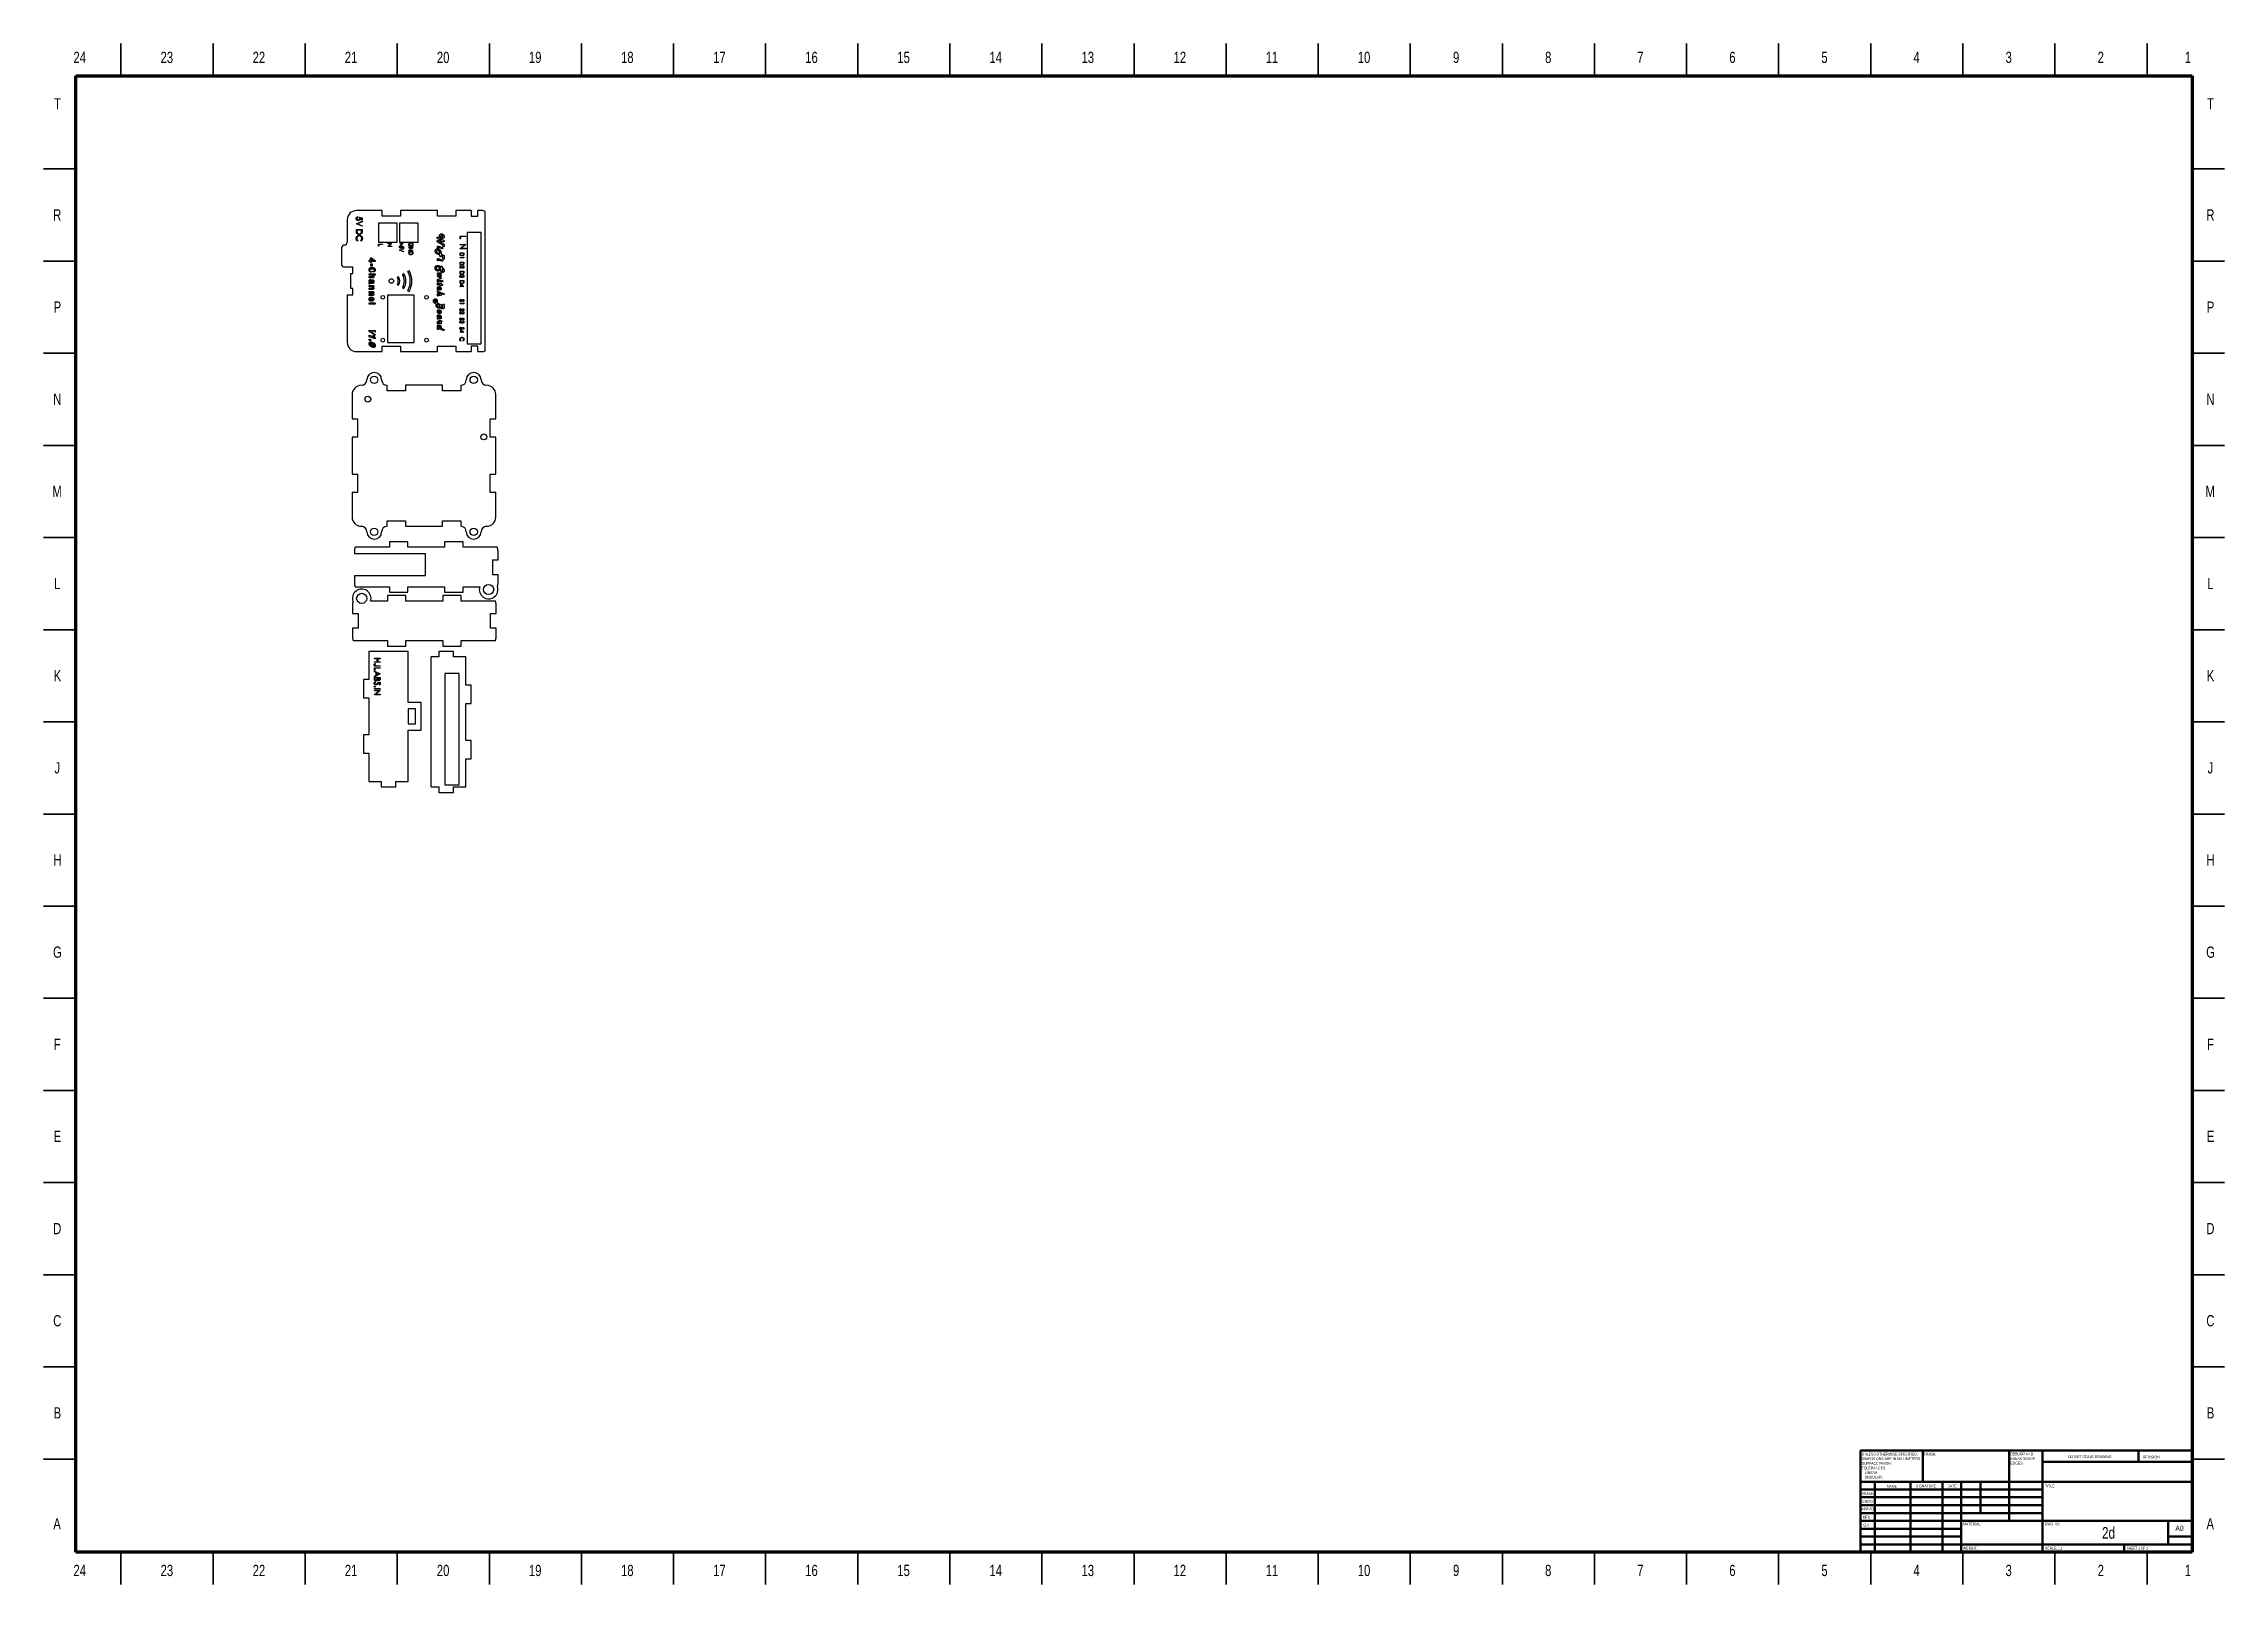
# Model space of a CAD drawing. Header units: millimetres. Extents: x 2 to 1187, y 2 to 839.
import ezdxf

# ---------------------------------------------------------------- set-up
doc = ezdxf.new("R2010")
doc.units = ezdxf.units.MM
doc.styles.add('SLDTEXTSTYLE0', font='TXT', dxfattribs={"width": 0.686449})
doc.styles.add('SLDTEXTSTYLE1', font='TXT', dxfattribs={"width": 0.75})
doc.styles.add('SLDTEXTSTYLE2', font='TXT', dxfattribs={"width": 0.6875})

msp = doc.modelspace()

# ---------------------------------------------------------------- texts
at = {"color": 7, "linetype": 'Continuous', "lineweight": 0}
for s, insert, char_height, attachment_point, style in [('24', (22.1, 834.1), 6.1, 2, 'SLDTEXTSTYLE1'), ('23', (69.4, 834.1), 6.1, 2, 'SLDTEXTSTYLE1'), ('22', (119.4, 834.1), 6.1, 2, 'SLDTEXTSTYLE1'), ('21', (169.4, 834.1), 6.1, 2, 'SLDTEXTSTYLE1'), ('20', (219.4, 834.1), 6.1, 2, 'SLDTEXTSTYLE1'), ('19', (269.4, 834.1), 6.1, 2, 'SLDTEXTSTYLE1'), ('18', (319.4, 834.1), 6.1, 2, 'SLDTEXTSTYLE1'), ('17', (369.4, 834.1), 6.1, 2, 'SLDTEXTSTYLE1'), ('16', (419.4, 834.1), 6.1, 2, 'SLDTEXTSTYLE1'), ('15', (469.4, 834.1), 6.1, 2, 'SLDTEXTSTYLE1'), ('14', (519.4, 834.1), 6.1, 2, 'SLDTEXTSTYLE1'), ('13', (569.4, 834.1), 6.1, 2, 'SLDTEXTSTYLE1'), ('12', (619.4, 834.1), 6.1, 2, 'SLDTEXTSTYLE1'), ('11', (669.4, 834.1), 6.1, 2, 'SLDTEXTSTYLE1'), ('10', (719.4, 834.1), 6.1, 2, 'SLDTEXTSTYLE1'), ('9', (769.4, 834.1), 6.1, 2, 'SLDTEXTSTYLE1'), ('8', (819.4, 834.1), 6.1, 2, 'SLDTEXTSTYLE1'), ('7', (869.4, 834.1), 6.1, 2, 'SLDTEXTSTYLE1'), ('6', (919.4, 834.1), 6.1, 2, 'SLDTEXTSTYLE1'), ('5', (969.4, 834.1), 6.1, 2, 'SLDTEXTSTYLE1'), ('4', (1019.4, 834.1), 6.1, 2, 'SLDTEXTSTYLE1'), ('3', (1069.4, 834.1), 6.1, 2, 'SLDTEXTSTYLE1'), ('2', (1119.4, 834.1), 6.1, 2, 'SLDTEXTSTYLE1'), ('1', (1166.7, 834.1), 6.1, 2, 'SLDTEXTSTYLE1'), ('T', (10, 808.9), 6.1, 2, 'SLDTEXTSTYLE1'), ('T', (1179, 808.9), 6.1, 2, 'SLDTEXTSTYLE1'), ('R', (9.9, 748.6), 6.1, 2, 'SLDTEXTSTYLE1'), ('R', (1178.9, 748.6), 6.1, 2, 'SLDTEXTSTYLE1'), ('P', (10, 698.6), 6.1, 2, 'SLDTEXTSTYLE1'), ('P', (1179, 698.6), 6.1, 2, 'SLDTEXTSTYLE1'), ('N', (9.9, 648.6), 6.1, 2, 'SLDTEXTSTYLE1'), ('N', (1178.9, 648.6), 6.1, 2, 'SLDTEXTSTYLE1'), ('M', (9.8, 598.6), 6.1, 2, 'SLDTEXTSTYLE1'), ('M', (1178.8, 598.6), 6.1, 2, 'SLDTEXTSTYLE1'), ('L', (9.9, 548.6), 6.1, 2, 'SLDTEXTSTYLE1'), ('L', (1178.9, 548.6), 6.1, 2, 'SLDTEXTSTYLE1'), ('K', (10, 498.6), 6.1, 2, 'SLDTEXTSTYLE1'), ('K', (1179, 498.6), 6.1, 2, 'SLDTEXTSTYLE1'), ('J', (9.9, 448.6), 6.1, 2, 'SLDTEXTSTYLE1'), ('J', (1178.9, 448.6), 6.1, 2, 'SLDTEXTSTYLE1'), ('H', (10, 398.6), 6.1, 2, 'SLDTEXTSTYLE1'), ('H', (1179, 398.6), 6.1, 2, 'SLDTEXTSTYLE1'), ('G', (10, 348.6), 6.1, 2, 'SLDTEXTSTYLE1'), ('G', (1179, 348.6), 6.1, 2, 'SLDTEXTSTYLE1'), ('F', (9.9, 298.6), 6.1, 2, 'SLDTEXTSTYLE1'), ('F', (1178.9, 298.6), 6.1, 2, 'SLDTEXTSTYLE1'), ('E', (10, 248.6), 6.1, 2, 'SLDTEXTSTYLE1'), ('E', (1179, 248.6), 6.1, 2, 'SLDTEXTSTYLE1'), ('D', (9.9, 198.6), 6.1, 2, 'SLDTEXTSTYLE1'), ('D', (1178.9, 198.6), 6.1, 2, 'SLDTEXTSTYLE1'), ('C', (9.9, 148.6), 6.1, 2, 'SLDTEXTSTYLE1'), ('C', (1178.9, 148.6), 6.1, 2, 'SLDTEXTSTYLE1'), ('B', (10, 98.6), 6.1, 2, 'SLDTEXTSTYLE1'), ('B', (1179, 98.6), 6.1, 2, 'SLDTEXTSTYLE1'), ('FINISH:', (1023.4, 73.9), 1.5, 1, 'SLDTEXTSTYLE1'), ('DO NOT SCALE DRAWING', (1101.6, 72.5), 1.5, 1, 'SLDTEXTSTYLE1'), ('REVISION', (1142.3, 72.3), 1.5, 1, 'SLDTEXTSTYLE1'), ('DRAWN', (989.6, 52.4), 1.5, 1, 'SLDTEXTSTYLE0'), ("CHK'D", (989.9, 48.2), 1.5, 1, 'SLDTEXTSTYLE1'), ('NAME', (1003.3, 56.5), 1.5, 1, 'SLDTEXTSTYLE1'), ('SIGNATURE', (1019, 56.6), 1.5, 1, 'SLDTEXTSTYLE1'), ('DATE', (1036.2, 56.6), 1.5, 1, 'SLDTEXTSTYLE1'), ('TITLE:', (1089.1, 56.6), 1.5, 1, 'SLDTEXTSTYLE1'), ('A', (9.8, 38.4), 6.1, 2, 'SLDTEXTSTYLE1'), ("APPV'D", (989.4, 44.1), 1.5, 1, 'SLDTEXTSTYLE1'), ('MFG', (990.1, 39.7), 1.5, 1, 'SLDTEXTSTYLE1'), ('Q.A', (990.5, 35.5), 1.5, 1, 'SLDTEXTSTYLE1'), ('MATERIAL:', (1044.6, 36), 1.5, 1, 'SLDTEXTSTYLE1'), ('DWG NO.', (1089, 36), 1.5, 1, 'SLDTEXTSTYLE1'), ('A', (1178.8, 38.4), 6.1, 2, 'SLDTEXTSTYLE1'), ('2d', (1123.6, 33.6), 6.35, 2, 'SLDTEXTSTYLE1'), ('A0', (1159.9, 34.4), 2.91, 1, 'SLDTEXTSTYLE1'), ('24', (22.1, 13.1), 6.1, 2, 'SLDTEXTSTYLE1'), ('23', (69.4, 13.1), 6.1, 2, 'SLDTEXTSTYLE1'), ('22', (119.4, 13.1), 6.1, 2, 'SLDTEXTSTYLE1'), ('21', (169.4, 13.1), 6.1, 2, 'SLDTEXTSTYLE1'), ('20', (219.4, 13.1), 6.1, 2, 'SLDTEXTSTYLE1'), ('19', (269.4, 13.1), 6.1, 2, 'SLDTEXTSTYLE1'), ('18', (319.4, 13.1), 6.1, 2, 'SLDTEXTSTYLE1'), ('17', (369.4, 13.1), 6.1, 2, 'SLDTEXTSTYLE1'), ('16', (419.4, 13.1), 6.1, 2, 'SLDTEXTSTYLE1'), ('15', (469.4, 13.1), 6.1, 2, 'SLDTEXTSTYLE1'), ('14', (519.4, 13.1), 6.1, 2, 'SLDTEXTSTYLE1'), ('13', (569.4, 13.1), 6.1, 2, 'SLDTEXTSTYLE1'), ('12', (619.4, 13.1), 6.1, 2, 'SLDTEXTSTYLE1'), ('11', (669.4, 13.1), 6.1, 2, 'SLDTEXTSTYLE1'), ('10', (719.4, 13.1), 6.1, 2, 'SLDTEXTSTYLE1'), ('9', (769.4, 13.1), 6.1, 2, 'SLDTEXTSTYLE1'), ('8', (819.4, 13.1), 6.1, 2, 'SLDTEXTSTYLE1'), ('7', (869.4, 13.1), 6.1, 2, 'SLDTEXTSTYLE1'), ('6', (919.4, 13.1), 6.1, 2, 'SLDTEXTSTYLE1'), ('5', (969.4, 13.1), 6.1, 2, 'SLDTEXTSTYLE1'), ('4', (1019.4, 13.1), 6.1, 2, 'SLDTEXTSTYLE1'), ('WEIGHT:', (1044.6, 22.9), 1.5, 1, 'SLDTEXTSTYLE1'), ('3', (1069.4, 13.1), 6.1, 2, 'SLDTEXTSTYLE1'), ('SCALE:1:1', (1089.1, 22.9), 1.5, 1, 'SLDTEXTSTYLE1'), ('2', (1119.4, 13.1), 6.1, 2, 'SLDTEXTSTYLE1'), ('SHEET 1 OF 1', (1133.5, 22.9), 1.5, 1, 'SLDTEXTSTYLE2'), ('1', (1166.7, 13.1), 6.1, 2, 'SLDTEXTSTYLE1')]:
    msp.add_mtext(s, dxfattribs=dict(at, insert=insert, char_height=char_height, attachment_point=attachment_point, style=style))

# ---------------------------------------------------------------- blocks, each defined once
blk = doc.blocks.new('SW_NOTE_0')
at = {"color": 0, "linetype": 'Continuous', "lineweight": 0, "char_height": 1.5, "attachment_point": 1, "style": 'SLDTEXTSTYLE1'}
for s, insert in [('UNLESS OTHERWISE SPECIFIED:', (0, 1.9)), ('TOLERANCES:', (0, -5.6)), ('DIMENSIONS ARE IN MILLIMETERS', (0, -0.6)), ('SURFACE FINISH:', (0, -3.1)), ('ANGULAR:', (1.7, -10.6)), ('LINEAR:', (1.7, -8.1))]:
    blk.add_mtext(s, dxfattribs=dict(at, insert=insert))
blk = doc.blocks.new('SW_NOTE_0_1')
at = {"color": 0, "linetype": 'Continuous', "lineweight": 0, "char_height": 1.5, "attachment_point": 1, "style": 'SLDTEXTSTYLE1'}
for s, insert in [('DEBURR AND', (0, 1.9)), ('BREAK SHARP', (0, -0.6)), ('EDGES', (0, -3.1))]:
    blk.add_mtext(s, dxfattribs=dict(at, insert=insert))

# ---------------------------------------------------------------- linework, layer by layer
at = {"color": 7, "linetype": 'Continuous', "lineweight": 35}
for p, q in [((44.5, 821), (44.5, 838.5)), ((94.5, 821), (94.5, 838.5)), ((144.5, 821), (144.5, 838.5)), ((194.5, 821), (194.5, 838.5)), ((244.5, 821), (244.5, 838.5)), ((294.5, 821), (294.5, 838.5)), ((344.5, 821), (344.5, 838.5)), ((394.5, 821), (394.5, 838.5)), ((444.5, 821), (444.5, 838.5)), ((494.5, 821), (494.5, 838.5)), ((544.5, 821), (544.5, 838.5)), ((594.5, 821), (594.5, 838.5)), ((594.5, 838.5), (594.5, 821)), ((644.5, 821), (644.5, 838.5)), ((694.5, 821), (694.5, 838.5)), ((744.5, 821), (744.5, 838.5)), ((794.5, 821), (794.5, 838.5)), ((844.5, 821), (844.5, 838.5)), ((894.5, 821), (894.5, 838.5)), ((944.5, 821), (944.5, 838.5)), ((994.5, 821), (994.5, 838.5)), ((1044.5, 821), (1044.5, 838.5)), ((1094.5, 821), (1094.5, 838.5)), ((1144.5, 821), (1144.5, 838.5)), ((20, 770.5), (2.5, 770.5)), ((1169, 770.5), (1186.5, 770.5)), ((20, 720.5), (2.5, 720.5)), ((1169, 720.5), (1186.5, 720.5)), ((20, 670.5), (2.5, 670.5)), ((1169, 670.5), (1186.5, 670.5)), ((20, 620.5), (2.5, 620.5)), ((1169, 620.5), (1186.5, 620.5)), ((20, 570.5), (2.5, 570.5)), ((1169, 570.5), (1186.5, 570.5)), ((20, 520.5), (2.5, 520.5)), ((1169, 520.5), (1186.5, 520.5)), ((20, 470.5), (2.5, 470.5)), ((1169, 470.5), (1186.5, 470.5)), ((20, 420.5), (2.5, 420.5)), ((2.5, 420.5), (20, 420.5)), ((1169, 420.5), (1186.5, 420.5)), ((1186.5, 420.5), (1169, 420.5)), ((20, 370.5), (2.5, 370.5)), ((1169, 370.5), (1186.5, 370.5)), ((20, 320.5), (2.5, 320.5)), ((1169, 320.5), (1186.5, 320.5)), ((20, 270.5), (2.5, 270.5)), ((1169, 270.5), (1186.5, 270.5)), ((20, 220.5), (2.5, 220.5)), ((1169, 220.5), (1186.5, 220.5)), ((20, 170.5), (2.5, 170.5)), ((1169, 170.5), (1186.5, 170.5)), ((20, 120.5), (2.5, 120.5)), ((1169, 120.5), (1186.5, 120.5)), ((20, 70.5), (2.5, 70.5)), ((1169, 70.5), (1186.5, 70.5)), ((44.5, 20), (44.5, 2.5)), ((94.5, 20), (94.5, 2.5)), ((144.5, 20), (144.5, 2.5)), ((194.5, 20), (194.5, 2.5)), ((244.5, 20), (244.5, 2.5)), ((294.5, 20), (294.5, 2.5)), ((344.5, 20), (344.5, 2.5)), ((394.5, 20), (394.5, 2.5)), ((444.5, 20), (444.5, 2.5)), ((494.5, 20), (494.5, 2.5)), ((544.5, 20), (544.5, 2.5)), ((594.5, 20), (594.5, 2.5)), ((594.5, 2.5), (594.5, 20)), ((644.5, 20), (644.5, 2.5)), ((694.5, 20), (694.5, 2.5)), ((744.5, 20), (744.5, 2.5)), ((794.5, 20), (794.5, 2.5)), ((844.5, 20), (844.5, 2.5)), ((894.5, 20), (894.5, 2.5)), ((944.5, 20), (944.5, 2.5)), ((994.5, 20), (994.5, 2.5)), ((1044.5, 20), (1044.5, 2.5)), ((1094.5, 20), (1094.5, 2.5)), ((1144.5, 20), (1144.5, 2.5))]:
    msp.add_line(p, q, dxfattribs=at)
at = {"color": 7, "linetype": 'Continuous', "lineweight": 70}
for p, q in [((20, 20), (20, 821)), ((20, 821), (1169, 821)), ((1169, 821), (1169, 20)), ((1169, 20), (20, 20))]:
    msp.add_line(p, q, dxfattribs=at)
at = {"color": 7, "linetype": 'Continuous', "lineweight": 25}
for p, q in [((186.3, 747.9), (172.3, 747.9)), ((186.3, 744.9), (186.3, 747.9)), ((196.3, 747.9), (196.3, 744.9)), ((216.3, 747.9), (196.3, 747.9)), ((216.3, 744.9), (216.3, 747.9)), ((226.3, 747.9), (226.3, 744.9)), ((234.7, 747.9), (226.3, 747.9)), ((234.7, 747.9), (234.7, 744.9)), ((238.2, 744.9), (238.2, 747.9)), ((240.3, 747.9), (238.2, 747.9)), ((242.3, 671.8), (242.3, 747.5)), ((167.3, 742.9), (167.3, 730.7)), ((172.3, 740.8), (175.5, 742.2)), ((175.5, 739.4), (172.3, 740.8)), ((172.3, 740.8), (172.3, 740.8)), ((172.3, 737.6), (175.5, 737.6)), ((172.3, 736.6), (172.3, 737.6)), ((175.1, 737.3), (172.6, 737.3)), ((172.6, 737.3), (172.6, 737)), ((175.5, 741.9), (173, 740.8)), ((173, 740.8), (175.5, 739.7)), ((173.1, 744.6), (173.1, 744.3)), ((173.9, 744.3), (175.5, 744)), ((175.1, 743.7), (174.3, 743.9)), ((175.1, 742.7), (175.1, 743.7)), ((175.5, 742.7), (175.1, 742.7)), ((175.1, 737.1), (175.1, 737.3)), ((175.5, 744), (175.5, 742.7)), ((175.5, 742.2), (175.5, 741.9)), ((175.5, 739.7), (175.5, 739.4)), ((175.5, 737.6), (175.5, 737)), ((194.4, 741), (184.3, 741)), ((184.3, 741), (184.3, 730.8)), ((196.3, 744.9), (186.3, 744.9)), ((194.4, 730.8), (194.4, 741)), ((205.9, 741), (195.8, 741)), ((195.8, 741), (195.8, 730.8)), ((205.9, 730.8), (205.9, 741)), ((226.3, 744.9), (216.3, 744.9)), ((240.1, 736), (232.5, 736)), ((232.5, 736), (232.5, 675.6)), ((234.7, 744.9), (238.2, 744.9)), ((240.1, 675.6), (240.1, 736)), ((164.3, 727.7), (164.3, 718.7)), ((173.1, 731.7), (172.9, 731.4)), ((174.9, 731.4), (174.7, 731.7)), ((180, 722.3), (180.3, 722.3)), ((180, 721.1), (180, 722.3)), ((180.3, 722.3), (182.5, 720.8)), ((184.3, 730.8), (194.4, 730.8)), ((184.3, 729.7), (186.4, 729.7)), ((184.3, 728.7), (184.3, 729.7)), ((184.5, 728.7), (184.3, 728.7)), ((184.5, 729.5), (184.5, 728.7)), ((186.4, 729.5), (184.5, 729.5)), ((186.4, 729.7), (186.4, 729.5)), ((189.3, 730.1), (191.5, 730.1)), ((189.3, 729.9), (189.3, 730.1)), ((189.3, 728.5), (191, 729.9)), ((191, 729.9), (189.3, 729.9)), ((189.3, 728.4), (189.3, 728.5)), ((191.5, 728.4), (189.3, 728.4)), ((191.5, 730), (189.8, 728.6)), ((189.8, 728.6), (191.5, 728.6)), ((191.5, 730.1), (191.5, 730)), ((191.5, 728.6), (191.5, 728.4)), ((195.8, 730.8), (205.9, 730.8)), ((195.8, 726.4), (197.9, 727.3)), ((197.9, 725.5), (195.8, 726.4)), ((195.8, 726.4), (195.8, 726.4)), ((196.1, 730), (196.7, 730)), ((196.1, 729.8), (196.1, 730)), ((196.7, 729.8), (196.1, 729.8)), ((197.9, 727.1), (196.2, 726.4)), ((196.2, 726.4), (197.9, 725.7)), ((196.3, 728.9), (196.3, 728.7)), ((196.7, 730), (196.7, 730.6)), ((196.7, 730.6), (196.9, 730.6)), ((196.7, 729.2), (196.7, 729.8)), ((196.9, 729.2), (196.7, 729.2)), ((196.8, 728.7), (197.9, 728.5)), ((196.9, 730.6), (196.9, 730)), ((196.9, 730), (197.5, 730)), ((196.9, 729.8), (196.9, 729.2)), ((197.5, 729.8), (196.9, 729.8)), ((197.7, 728.3), (197.1, 728.4)), ((197.5, 730), (197.5, 729.8)), ((197.7, 727.6), (197.7, 728.3)), ((197.9, 727.6), (197.7, 727.6)), ((197.9, 728.5), (197.9, 727.6)), ((197.9, 727.3), (197.9, 727.1)), ((197.9, 725.7), (197.9, 725.5)), ((200.8, 727.8), (203, 727.8)), ((200.8, 727.6), (200.8, 727.8)), ((200.8, 726.2), (202.5, 727.6)), ((202.5, 727.6), (200.8, 727.6)), ((200.8, 726.1), (200.8, 726.2)), ((203, 726.1), (200.8, 726.1)), ((200.8, 725.6), (203, 725.6)), ((200.8, 725), (200.8, 725.6)), ((201.1, 725.4), (201.1, 725.2)), ((202.7, 725.4), (201.1, 725.4)), ((203, 727.7), (201.3, 726.3)), ((201.3, 726.3), (203, 726.3)), ((201.7, 729.1), (201.9, 729.1)), ((201.7, 728.4), (201.7, 729.1)), ((201.9, 729.1), (201.9, 728.2)), ((202.6, 728.3), (202.4, 728.5)), ((202.7, 725.3), (202.7, 725.4)), ((203, 727.8), (203, 727.7)), ((203, 726.3), (203, 726.1)), ((203, 725.6), (203, 725.2)), ((216.3, 727.8), (216.3, 728.2)), ((217.7, 723.8), (216.4, 724.3)), ((218.5, 731.6), (216.5, 732.6)), ((219.3, 729.2), (216.5, 730.8)), ((216.6, 733.5), (218.5, 733.5)), ((216.6, 731.7), (218.5, 731.6)), ((216.7, 724.9), (217.7, 724.5)), ((216.9, 728.6), (218, 728.2)), ((216.9, 728), (216.9, 727.7)), ((217.8, 727.6), (216.9, 728)), ((217.5, 732.8), (219.6, 731.9)), ((218.5, 732.8), (217.5, 732.8)), ((217.5, 731), (219.6, 729.8)), ((219.5, 730.9), (217.5, 731)), ((217.7, 724.5), (217.7, 724.6)), ((217.7, 723.2), (217.7, 723.8)), ((218, 728.2), (218, 728.2)), ((218.3, 724.7), (218.3, 724.3)), ((218.3, 724.3), (218.3, 724.2)), ((218.3, 724.2), (219.6, 723.7)), ((218.3, 723.5), (218.3, 723.1)), ((219.3, 723.1), (218.3, 723.5)), ((218.7, 732.8), (218.5, 732.8)), ((219.3, 728.9), (219.3, 729.2)), ((219.3, 721.9), (219.3, 723.1)), ((219.5, 730.9), (219.5, 730.9)), ((219.6, 729.8), (219.7, 729.7)), ((219.6, 723.7), (219.7, 723.7)), ((219.9, 729.3), (219.9, 728.8)), ((219.9, 723.2), (219.9, 721.8)), ((228.6, 734.1), (231.7, 734.1)), ((228.6, 732.6), (228.6, 734.1)), ((228.9, 732.6), (228.6, 732.6)), ((228.6, 729.6), (231.7, 729.6)), ((228.6, 729.4), (228.6, 729.6)), ((228.6, 727.3), (231.1, 729.4)), ((231.1, 729.4), (228.6, 729.4)), ((228.6, 727.2), (228.6, 727.3)), ((231.7, 727.2), (228.6, 727.2)), ((228.6, 725), (230.7, 725)), ((228.6, 724.4), (228.6, 725)), ((228.6, 722.4), (230.5, 722.4)), ((228.6, 722.2), (228.6, 722.4)), ((228.8, 724.8), (228.8, 724.6)), ((230.5, 724.8), (228.8, 724.8)), ((228.9, 733.8), (228.9, 732.6)), ((231.7, 733.8), (228.9, 733.8)), ((231.7, 729.6), (229.2, 727.5)), ((229.2, 727.5), (231.7, 727.5)), ((230.5, 724.7), (230.5, 724.8)), ((230.5, 722.7), (230.7, 722.6)), ((230.5, 722.4), (230.5, 722.7)), ((230.7, 725), (230.7, 724.6)), ((230.7, 722.6), (230.7, 722.2)), ((231.7, 734.1), (231.7, 733.8)), ((231.7, 729.6), (231.7, 729.6)), ((231.7, 727.5), (231.7, 727.2)), ((170.3, 717.2), (165.8, 717.2)), ((169.3, 705.7), (169.3, 713.7)), ((169.3, 713.7), (170.3, 713.7)), ((170.3, 713.7), (170.3, 717.2)), ((179.3, 721.1), (180, 721.1)), ((179.3, 720.2), (179.3, 721.1)), ((180, 720.2), (179.3, 720.2)), ((179.3, 713.6), (182.5, 713.6)), ((179.3, 712.8), (179.3, 713.6)), ((180.5, 712.8), (179.3, 712.8)), ((179.3, 712.2), (181.1, 712.2)), ((179.3, 711.4), (179.3, 712.2)), ((181.2, 711.4), (179.3, 711.4)), ((180, 719.8), (180, 720.2)), ((180.3, 719.8), (180, 719.8)), ((180.2, 717.8), (180.2, 719)), ((180.2, 719), (180.8, 719)), ((180.8, 717.8), (180.2, 717.8)), ((181.5, 721.1), (180.3, 721.9)), ((180.3, 721.9), (180.3, 721.1)), ((180.3, 721.1), (181.5, 721.1)), ((182.5, 720.2), (180.3, 720.2)), ((180.3, 720.2), (180.3, 719.8)), ((180.6, 714.9), (180.5, 714.5)), ((180.8, 719), (180.8, 717.8)), ((182.5, 712.8), (181.2, 712.8)), ((181.5, 714.6), (181.3, 715)), ((182.5, 720.8), (182.5, 720.2)), ((195.2, 711.9), (194.5, 711.5)), ((198.1, 713.6), (197.4, 713.2)), ((201, 715.2), (200.3, 714.8)), ((216.3, 721), (216.3, 721.4)), ((217.3, 712.8), (216.5, 713.4)), ((217.7, 711.1), (216.5, 712.1)), ((216.8, 714.2), (217.9, 714.1)), ((216.8, 712.9), (217.3, 712.8)), ((216.9, 721.9), (218, 721.4)), ((216.9, 721.2), (216.9, 720.9)), ((217.8, 720.8), (216.9, 721.2)), ((216.9, 710.6), (218, 710.1)), ((217.3, 716.8), (217.2, 717)), ((217.2, 713.5), (218.1, 712.9)), ((218, 713.5), (217.2, 713.5)), ((217.3, 712.2), (218.1, 711.6)), ((217.9, 712.1), (217.3, 712.2)), ((217.9, 715.6), (217.7, 715.5)), ((218.2, 715.9), (217.9, 715.6)), ((218, 721.4), (218, 721.4)), ((218.1, 711.6), (218.1, 711.5)), ((218.2, 716.8), (218.2, 717.5)), ((218.2, 715.6), (218.2, 715.9)), ((218.8, 717.4), (218.8, 716.9)), ((218.8, 716.2), (218.8, 715.6)), ((230.7, 722.2), (228.6, 722.2)), ((228.6, 720), (230.7, 720)), ((228.6, 719.3), (228.6, 720)), ((228.6, 718), (229.4, 717.2)), ((228.6, 716.6), (228.6, 718)), ((228.8, 716.6), (228.6, 716.6)), ((228.6, 715), (230.7, 715)), ((228.6, 714.3), (228.6, 715)), ((228.8, 719.8), (228.8, 719.6)), ((230.5, 719.8), (228.8, 719.8)), ((228.8, 717.6), (228.8, 716.6)), ((229.3, 717), (228.8, 717.6)), ((228.8, 714.8), (228.8, 714.5)), ((230.5, 714.8), (228.8, 714.8)), ((229.1, 713), (229.1, 712.8)), ((229.6, 712.4), (229.8, 712.4)), ((230, 717.7), (230, 717.9)), ((230.2, 712.7), (230.2, 712.9)), ((230.5, 719.7), (230.5, 719.8)), ((230.5, 714.6), (230.5, 714.8)), ((230.7, 720), (230.7, 719.6)), ((230.7, 715), (230.7, 714.5)), ((167.3, 702.2), (167.3, 676.4)), ((167.3, 702.2), (170.3, 702.2)), ((170.3, 705.7), (169.3, 705.7)), ((170.3, 702.2), (170.3, 705.7)), ((179.3, 707.3), (181.6, 707.3)), ((179.3, 706.5), (179.3, 707.3)), ((180.6, 706.5), (179.3, 706.5)), ((179.3, 705.9), (181, 705.9)), ((179.3, 705.1), (179.3, 705.9)), ((181.1, 705.1), (179.3, 705.1)), ((179.3, 704.1), (181.6, 704.1)), ((179.3, 703.2), (179.3, 704.1)), ((180.6, 703.2), (179.3, 703.2)), ((179.3, 702.7), (181, 702.7)), ((179.3, 701.8), (179.3, 702.7)), ((181.1, 701.8), (179.3, 701.8)), ((179.6, 708.1), (179.4, 708)), ((181.2, 708.3), (179.8, 708.3)), ((180, 709.2), (180.7, 709.2)), ((180.2, 699.2), (180.1, 698.8)), ((180.4, 698.8), (180.4, 700.1)), ((180.7, 700.1), (180.7, 699.5)), ((180.9, 700), (180.7, 700.1)), ((180.9, 709.9), (180.9, 710.3)), ((181.7, 706.5), (181.3, 706.5)), ((181.7, 703.2), (181.3, 703.2)), ((203.6, 702.1), (189.2, 702.1)), ((189.2, 702.1), (189.2, 676.4)), ((194.5, 707.8), (195.2, 707.4)), ((197.4, 706.1), (198.1, 705.7)), ((200.3, 704.5), (201, 704.1)), ((203.6, 676.4), (203.6, 702.1)), ((215.6, 698.1), (215.6, 698.8)), ((216.2, 698.7), (216.2, 697.8)), ((216.3, 709.7), (216.3, 710.1)), ((216.3, 707.8), (216.3, 708.3)), ((216.3, 705.1), (216.3, 705.9)), ((216.3, 702), (216.3, 702.5)), ((217.3, 703.2), (216.6, 703.5)), ((216.7, 704.2), (216.8, 704.1)), ((216.8, 704.1), (219.6, 703)), ((216.8, 702.9), (217.4, 702.6)), ((216.9, 709.9), (216.9, 709.6)), ((217.8, 709.5), (216.9, 709.9)), ((216.9, 708.7), (217, 708.7)), ((216.9, 708), (216.9, 707.7)), ((217.8, 707.7), (216.9, 708)), ((216.9, 705.5), (216.9, 705)), ((216.9, 702.2), (216.9, 701.9)), ((217.6, 701.9), (216.9, 702.2)), ((217, 708.7), (217.8, 708.3)), ((217.5, 705.4), (217.6, 705.4)), ((217.8, 708.3), (217.8, 708.4)), ((217.8, 707.5), (217.8, 707.7)), ((218, 710.1), (218, 710.1)), ((219.4, 702.4), (218.2, 702.9)), ((218.3, 708.2), (218.3, 708.1)), ((218.3, 708.1), (218.7, 707.9)), ((218.3, 707.4), (218.3, 707.3)), ((218.5, 707.3), (218.3, 707.4)), ((218.7, 707.9), (218.8, 707.9)), ((228.6, 709.9), (230.7, 709.9)), ((228.6, 709.3), (228.6, 709.9)), ((228.6, 707), (229, 707)), ((228.6, 706.8), (228.6, 707)), ((229, 706.8), (228.6, 706.8)), ((230.5, 709.8), (228.8, 709.8)), ((228.8, 709.8), (228.8, 709.5)), ((229, 708), (230.7, 706.8)), ((229, 707), (229, 708)), ((229, 706.5), (229, 706.8)), ((229.3, 706.5), (229, 706.5)), ((229, 699.8), (229.1, 699.6)), ((229.3, 707.6), (229.3, 707)), ((230.2, 707), (229.3, 707.6)), ((229.3, 707), (230.2, 707)), ((229.3, 706.8), (229.3, 706.5)), ((230.7, 706.8), (229.3, 706.8)), ((230.4, 698.5), (230.2, 698.7)), ((230.5, 709.6), (230.5, 709.8)), ((230.7, 709.9), (230.7, 709.5)), ((230.7, 706.8), (230.7, 706.8)), ((179.3, 697.1), (179.3, 697.9)), ((179.3, 697.9), (182.5, 697.9)), ((182.5, 697.1), (179.3, 697.1)), ((215.6, 697.3), (215.5, 697.3)), ((215.6, 696.9), (215.6, 697.3)), ((216.2, 697.8), (219.3, 696.5)), ((216.2, 697.1), (216.2, 696.8)), ((217.7, 696.5), (216.2, 697.1)), ((216.3, 690.5), (216.3, 690.8)), ((216.3, 689.4), (216.3, 689.8)), ((216.3, 686.8), (216.3, 687.3)), ((216.9, 690.6), (216.9, 690.5)), ((216.9, 689.6), (216.9, 689.3)), ((217.8, 689.2), (216.9, 689.6)), ((216.9, 687), (216.9, 686.7)), ((217.1, 690.2), (217.5, 690)), ((217.8, 687.8), (217.6, 687.9)), ((217.7, 696.2), (217.7, 696.5)), ((217.7, 688.5), (218.4, 688.2)), ((217.8, 686.8), (217.7, 686.8)), ((217.9, 689.2), (217.8, 689.2)), ((217.8, 687.5), (217.8, 687.8)), ((218.3, 696.2), (218.3, 696)), ((219.3, 695.8), (218.3, 696.2)), ((218.3, 687.4), (218.3, 686.7)), ((218.5, 687.6), (218.4, 687.6)), ((219.3, 696.5), (219.3, 696.9)), ((219.3, 695.8), (219.3, 695.8)), ((219.9, 696.8), (219.9, 695.6)), ((228.6, 697.6), (230.5, 697.6)), ((228.6, 697.4), (228.6, 697.6)), ((230.7, 697.4), (228.6, 697.4)), ((228.6, 693.2), (229.4, 692.4)), ((228.6, 691.8), (228.6, 693.2)), ((228.8, 691.8), (228.6, 691.8)), ((228.8, 692.8), (228.8, 691.8)), ((229.3, 692.3), (228.8, 692.8)), ((229, 694.7), (229.1, 694.5)), ((229, 689.7), (229.1, 689.5)), ((229.1, 688.2), (229.1, 688)), ((229.6, 687.6), (229.8, 687.6)), ((230, 693), (230, 693.2)), ((230.4, 693.5), (230.2, 693.7)), ((230.4, 688.5), (230.2, 688.6)), ((230.2, 687.9), (230.2, 688.1)), ((230.5, 697.9), (230.7, 697.8)), ((230.5, 697.6), (230.5, 697.9)), ((230.7, 697.8), (230.7, 697.4)), ((179.3, 683.1), (182.5, 682.9)), ((179.3, 682.3), (179.3, 683.1)), ((182.5, 680.3), (179.3, 682.3)), ((179.3, 680.3), (181.7, 679.5)), ((179.3, 679.4), (179.3, 680.3)), ((182.5, 678.4), (179.3, 679.4)), ((182.5, 682), (180.1, 682.2)), ((180.1, 682.2), (182.5, 680.6)), ((181.5, 680.2), (181.9, 680.1)), ((182.5, 682.9), (182.5, 682)), ((182.5, 680.6), (182.5, 680.3)), ((182.5, 678.9), (182.5, 678.4)), ((189.2, 676.4), (203.6, 676.4)), ((216.3, 684.8), (216.3, 685.2)), ((216.3, 683.8), (216.3, 684.2)), ((216.9, 685), (216.9, 684.9)), ((216.9, 684), (216.9, 683.7)), ((219.4, 682.9), (216.9, 684)), ((217, 684.6), (217.5, 684.4)), ((218.1, 684.2), (219.6, 683.6)), ((219.5, 682.9), (219.4, 682.9)), ((228.6, 682.2), (229, 682.2)), ((228.6, 682), (228.6, 682.2)), ((229, 682), (228.6, 682)), ((229.1, 677.3), (228.9, 677.1)), ((229, 684.7), (229.1, 684.5)), ((229, 683.2), (230.7, 682)), ((229, 682.2), (229, 683.2)), ((229, 681.7), (229, 682)), ((229.3, 681.7), (229, 681.7)), ((229.3, 682.8), (229.3, 682.2)), ((230.2, 682.2), (229.3, 682.8)), ((229.3, 682.2), (230.2, 682.2)), ((229.3, 682), (229.3, 681.7)), ((230.7, 682), (229.3, 682)), ((230.4, 683.5), (230.2, 683.6)), ((230.3, 677.1), (230.2, 677.3)), ((230.7, 682), (230.7, 682)), ((232.5, 675.6), (240.1, 675.6)), ((172.3, 671.4), (186.3, 671.4)), ((186.3, 674.4), (196.3, 674.4)), ((186.3, 671.4), (186.3, 674.4)), ((196.3, 674.4), (196.3, 671.4)), ((196.3, 671.4), (216.3, 671.4)), ((216.3, 674.4), (226.3, 674.4)), ((216.3, 671.4), (216.3, 674.4)), ((226.3, 674.4), (226.3, 671.4)), ((226.3, 671.4), (234.7, 671.4)), ((238.2, 674.4), (234.7, 674.4)), ((234.7, 674.4), (234.7, 671.4)), ((238.2, 671.4), (238.2, 674.4)), ((238.2, 671.4), (240.3, 671.4)), ((189, 650.1), (189, 653.1)), ((199, 653.1), (199, 650.1)), ((219, 653.1), (199, 653.1)), ((219, 650.1), (219, 653.1)), ((229, 653.1), (229, 650.1)), ((170, 648.1), (170, 634.9)), ((199, 650.1), (189, 650.1)), ((229, 650.1), (219, 650.1)), ((248, 634.9), (248, 648.1)), ((170, 634.9), (173, 634.9)), ((173, 634.9), (173, 624.9)), ((245, 634.9), (248, 634.9)), ((245, 624.9), (245, 634.9)), ((173, 624.9), (170, 624.9)), ((170, 624.9), (170, 604.9)), ((248, 624.9), (245, 624.9)), ((248, 604.9), (248, 624.9)), ((170, 604.9), (173, 604.9)), ((173, 604.9), (173, 594.9)), ((245, 604.9), (248, 604.9)), ((245, 594.9), (245, 604.9)), ((173, 594.9), (170, 594.9)), ((170, 594.9), (170, 581.6)), ((248, 594.9), (245, 594.9)), ((248, 581.6), (248, 594.9)), ((189, 579.6), (199, 579.6)), ((189, 576.6), (189, 579.6)), ((199, 579.6), (199, 576.6)), ((199, 576.6), (219, 576.6)), ((219, 579.6), (229, 579.6)), ((219, 576.6), (219, 579.6)), ((229, 579.6), (229, 576.6)), ((171.2, 563.2), (171.2, 561.7)), ((209.8, 561.7), (171.2, 561.7)), ((190.2, 565.2), (171.6, 565.2)), ((190.2, 568.2), (190.2, 565.2)), ((200.2, 568.2), (190.2, 568.2)), ((200.2, 565.2), (200.2, 568.2)), ((220.2, 565.2), (200.2, 565.2)), ((209.8, 549.9), (209.8, 561.7)), ((220.2, 568.2), (220.2, 565.2)), ((230.2, 568.2), (220.2, 568.2)), ((230.2, 565.2), (230.2, 568.2)), ((248.8, 565.2), (230.2, 565.2)), ((246.2, 558.5), (246.2, 550.5)), ((246.2, 558.5), (249.2, 558.5)), ((249.2, 558.5), (249.2, 563.2)), ((171.2, 549.9), (171.2, 545.8)), ((171.2, 549.9), (209.8, 549.9)), ((246.2, 550.5), (249.2, 550.5)), ((249.2, 545.8), (249.2, 550.5)), ((170.2, 534), (170.2, 529.3)), ((171.6, 543.8), (190.2, 543.8)), ((189.2, 536), (180.1, 536)), ((189.2, 539), (189.2, 536)), ((199.2, 539), (189.2, 539)), ((190.2, 543.8), (190.2, 540.8)), ((190.2, 540.8), (200.2, 540.8)), ((199.2, 536), (199.2, 539)), ((219.2, 536), (199.2, 536)), ((200.2, 543.8), (220.2, 543.8)), ((200.2, 540.8), (200.2, 543.8)), ((219.2, 539), (219.2, 536)), ((229.2, 539), (219.2, 539)), ((220.2, 543.8), (220.2, 540.8)), ((220.2, 540.8), (230.2, 540.8)), ((229.2, 536), (229.2, 539)), ((247.8, 536), (229.2, 536)), ((230.2, 543.8), (239.3, 543.8)), ((230.2, 540.8), (230.2, 543.8)), ((248.2, 529.3), (248.2, 534)), ((170.2, 529.3), (173.2, 529.3)), ((173.2, 521.3), (170.2, 521.3)), ((170.2, 521.3), (170.2, 516.6)), ((173.2, 529.3), (173.2, 521.3)), ((245.2, 529.3), (248.2, 529.3)), ((245.2, 521.3), (245.2, 529.3)), ((248.2, 521.3), (245.2, 521.3)), ((248.2, 516.6), (248.2, 521.3)), ((170.6, 514.6), (189.2, 514.6)), ((189.2, 514.6), (189.2, 511.6)), ((189.2, 511.6), (199.2, 511.6)), ((199.2, 514.6), (219.2, 514.6)), ((199.2, 511.6), (199.2, 514.6)), ((219.2, 514.6), (219.2, 511.6)), ((219.2, 511.6), (229.2, 511.6)), ((229.2, 514.6), (247.8, 514.6)), ((229.2, 511.6), (229.2, 514.6)), ((179.1, 508.7), (179.1, 493.5)), ((200.4, 508.7), (179.1, 508.7)), ((182.1, 504.7), (182.1, 505)), ((182.1, 505), (185.2, 505)), ((183.6, 504.7), (182.1, 504.7)), ((182.1, 503.1), (183.6, 503.1)), ((182.1, 502.8), (182.1, 503.1)), ((185.2, 502.8), (182.1, 502.8)), ((182.1, 498.3), (182.1, 499.8)), ((182.1, 499.8), (185.2, 499.8)), ((182.4, 498.3), (182.1, 498.3)), ((182.1, 498), (185.2, 496.5)), ((182.1, 497.7), (182.1, 498)), ((183.1, 497.3), (182.1, 497.7)), ((182.4, 502.2), (182.6, 502)), ((182.4, 499.6), (182.4, 498.3)), ((185.2, 499.6), (182.4, 499.6)), ((183.1, 500.9), (185.2, 500.9)), ((185.2, 500.7), (183.1, 500.7)), ((183.6, 503.1), (183.6, 504.7)), ((183.9, 504.7), (183.9, 503.1)), ((185.2, 504.7), (183.9, 504.7)), ((183.9, 503.1), (185.2, 503.1)), ((185.2, 505), (185.2, 504.7)), ((185.2, 503.1), (185.2, 502.8)), ((185.2, 500.9), (185.2, 500.7)), ((185.2, 499.8), (185.2, 499.6)), ((200.4, 481), (200.4, 508.7)), ((212.9, 435.2), (212.9, 505.7)), ((217.1, 505.7), (212.9, 505.7)), ((217.1, 508.7), (217.1, 505.7)), ((225.1, 508.7), (217.1, 508.7)), ((225.1, 505.7), (225.1, 508.7)), ((231.7, 505.7), (225.1, 505.7)), ((231.7, 490.4), (231.7, 505.7)), ((179.1, 493.5), (176.1, 493.5)), ((176.1, 493.5), (176.1, 483.5)), ((185.2, 496.5), (182.1, 495)), ((182.1, 495.3), (183.1, 495.8)), ((182.1, 495), (182.1, 495.3)), ((182.1, 493.7), (182.1, 494.5)), ((182.1, 494.5), (185.2, 494.5)), ((182.1, 488.3), (182.1, 488.6)), ((182.1, 488.6), (185.2, 488.6)), ((185.2, 488.3), (182.1, 488.3)), ((182.1, 487.6), (185.2, 487.6)), ((182.1, 487.3), (182.1, 487.6)), ((184.6, 487.3), (182.1, 487.3)), ((182.1, 485.3), (184.6, 487.3)), ((182.4, 494.3), (182.4, 493.9)), ((183.6, 494.3), (182.4, 494.3)), ((182.7, 492.3), (182.8, 492.1)), ((185.2, 487.6), (182.7, 485.5)), ((182.7, 485.5), (185.2, 485.5)), ((183.1, 495.8), (183.1, 497.3)), ((184.6, 496.5), (183.4, 497.1)), ((183.4, 497.1), (183.4, 496)), ((183.4, 496), (184.6, 496.5)), ((183.6, 494.1), (183.6, 494.3)), ((183.9, 494.3), (183.9, 494.1)), ((184.9, 494.3), (183.9, 494.3)), ((184.8, 490.5), (184.6, 490.8)), ((184.9, 493.9), (184.9, 494.3)), ((185.2, 496.5), (185.2, 496.5)), ((185.2, 494.5), (185.2, 493.9)), ((185.2, 488.6), (185.2, 488.3)), ((185.2, 487.6), (185.2, 487.6)), ((185.2, 485.5), (185.2, 485.2)), ((228.2, 496.7), (220.4, 496.7)), ((220.4, 496.7), (220.4, 436.4)), ((228.2, 436.4), (228.2, 496.7)), ((234.7, 490.4), (231.7, 490.4)), ((234.7, 480.4), (234.7, 490.4)), ((176.1, 483.5), (179.1, 483.5)), ((179.1, 483.5), (179.1, 463.5)), ((182.1, 485.2), (182.1, 485.3)), ((185.2, 485.2), (182.1, 485.2)), ((207.4, 481), (200.4, 481)), ((204.4, 477.5), (200.4, 477.5)), ((200.4, 477.5), (200.4, 469.5)), ((204.4, 469.5), (204.4, 477.5)), ((207.4, 466), (207.4, 481)), ((231.7, 480.4), (234.7, 480.4)), ((231.7, 460.4), (231.7, 480.4)), ((176.1, 463.5), (176.1, 453.5)), ((179.1, 463.5), (176.1, 463.5)), ((200.4, 469.5), (204.4, 469.5)), ((200.4, 466), (207.4, 466)), ((200.4, 438.2), (200.4, 466)), ((176.1, 453.5), (179.1, 453.5)), ((179.1, 453.5), (179.1, 438.2)), ((234.7, 460.4), (231.7, 460.4)), ((231.7, 450.4), (234.7, 450.4)), ((231.7, 435.2), (231.7, 450.4)), ((234.7, 450.4), (234.7, 460.4)), ((179.1, 438.2), (185.7, 438.2)), ((185.7, 438.2), (185.7, 435.2)), ((193.7, 438.2), (200.4, 438.2)), ((193.7, 435.2), (193.7, 438.2)), ((185.7, 435.2), (193.7, 435.2)), ((212.9, 435.2), (217.1, 435.2)), ((217.1, 435.2), (217.1, 432.2)), ((217.1, 432.2), (225.1, 432.2)), ((220.4, 436.4), (228.2, 436.4)), ((225.1, 432.2), (225.1, 435.2)), ((225.1, 435.2), (231.7, 435.2))]:
    msp.add_line(p, q, dxfattribs=at)
at = {"color": 7, "linetype": 'Continuous', "lineweight": 50}
for p, q in [((989, 75.2), (1169, 75.2)), ((989, 75.2), (989, 20)), ((1022.8, 58.2), (1022.8, 75.2)), ((1069.6, 75.2), (1069.6, 37)), ((1087.8, 75.2), (1087.8, 20)), ((1139.8, 68.9), (1139.8, 75.2)), ((1169, 68.9), (1087.8, 68.9)), ((1169, 58.2), (989, 58.2)), ((1087.8, 54), (989, 54)), ((1087.8, 49.8), (989, 49.8)), ((996.8, 58.2), (996.8, 20)), ((1016, 58.2), (1016, 20)), ((1033.4, 58.2), (1033.4, 20)), ((1043.6, 20), (1043.6, 58.2)), ((1054, 41.2), (1054, 58.2)), ((1087.8, 45.5), (989, 45.5)), ((1087.8, 41.2), (989, 41.2)), ((1043.6, 37), (989, 37)), ((1043.6, 37), (1169, 37)), ((1156, 24.2), (1156, 37)), ((1043.6, 32.7), (989, 32.7)), ((1043.6, 28.5), (989, 28.5)), ((989, 24.2), (1169, 24.2)), ((1132, 20), (1132, 24.2)), ((1169, 28.5), (1156, 28.5))]:
    msp.add_line(p, q, dxfattribs=at)
at = {"color": 7, "linetype": 'Continuous', "lineweight": 25}
for centre, radius in [((191.3, 709.7), 1.25), ((186.6, 700.9), 1), ((210.4, 700.9), 1), ((186.6, 677.6), 1), ((210.4, 677.6), 1), ((182, 656.1), 2), ((236, 656.1), 2), ((178.5, 645.6), 1.6), ((241.5, 625.1), 1.6), ((182, 573.6), 2), ((236, 573.6), 2), ((244.1, 542.3), 2.75), ((175.2, 537.5), 2.75)]:
    msp.add_circle(centre, radius, dxfattribs=at)
for centre, radius, start, end in [((172.3, 742.9), 5, 90, 180), ((240.3, 742.9), 5, 66.4218, 90), ((165.8, 727.7), 1.5, 90, 180), ((165.8, 730.7), 1.5, 270, 0), ((165.8, 718.7), 1.5, 180, 270), ((191.3, 709.7), 3.75, 330, 30), ((191.3, 709.7), 4.55, 330, 30), ((191.3, 709.7), 7.05, 330, 30), ((191.3, 709.7), 7.85, 330, 30), ((191.3, 709.7), 10.3, 330, 30), ((191.3, 709.7), 11.2, 330, 30), ((172.3, 676.4), 5, 180, 270), ((240.3, 676.4), 5, 270, 293.5782), ((175, 648.1), 5, 90, 180), ((175, 656.1), 3, 270, 0), ((182, 656.1), 4, 0, 180), ((189, 656.1), 3, 180, 270), ((229, 656.1), 3, 270, 0), ((236, 656.1), 4, 0, 180), ((243, 656.1), 3, 180, 270), ((243, 648.1), 5, 0, 90), ((175, 581.6), 5, 180, 270), ((243, 581.6), 5, 270, 0), ((175, 573.6), 3, 0, 90), ((182, 573.6), 4, 180, 0), ((189, 573.6), 3, 90, 180), ((229, 573.6), 3, 0, 90), ((236, 573.6), 4, 180, 0), ((243, 573.6), 3, 90, 180), ((176.2, 563.2), 5, 156.4218, 180), ((244.2, 563.2), 5, 0, 23.5782), ((176.2, 545.8), 5, 180, 203.5782), ((244.2, 545.8), 5, 339.5719, 0), ((175.2, 537.5), 5.05, 342.7345, 200.3177), ((175.2, 534), 5, 159.5719, 180), ((244.1, 542.3), 5.05, 162.7345, 20.3177), ((243.2, 534), 5, 0, 23.5782), ((175.2, 516.6), 5, 180, 203.5782), ((243.2, 516.6), 5, 336.4218, 0)]:
    msp.add_arc(centre, radius, start, end, dxfattribs=at)
for points, knots in [([(172.2, 743.6), (172.2, 743.7), (172.2, 743.7), (172.2, 743.8), (172.2, 743.9), (172.3, 744), (172.3, 744.1), (172.4, 744.2), (172.4, 744.2), (172.5, 744.3), (172.5, 744.4), (172.6, 744.4), (172.7, 744.5), (172.8, 744.5), (172.8, 744.5), (172.9, 744.6), (173, 744.6), (173.1, 744.6), (173.1, 744.6)], [0, 0, 0, 0, 0.065427, 0.128719, 0.190252, 0.250745, 0.310663, 0.370797, 0.431291, 0.493204, 0.55557, 0.61731, 0.678641, 0.74069, 0.802969, 0.866791, 0.932342, 1, 1, 1, 1]), ([(173.3, 742.5), (173.3, 742.5), (173.3, 742.5), (173.2, 742.5), (173.1, 742.6), (173, 742.6), (173, 742.6), (172.9, 742.6), (172.8, 742.6), (172.8, 742.7), (172.7, 742.7), (172.6, 742.8), (172.6, 742.8), (172.5, 742.9), (172.5, 742.9), (172.4, 743), (172.4, 743), (172.4, 743.1), (172.3, 743.1), (172.3, 743.2), (172.3, 743.3), (172.2, 743.3), (172.2, 743.4), (172.2, 743.5), (172.2, 743.6), (172.2, 743.6), (172.2, 743.6)], [0, 0, 0, 0, 0.04401, 0.087425, 0.130104, 0.172535, 0.214532, 0.25627, 0.298262, 0.340668, 0.382714, 0.423715, 0.464256, 0.504079, 0.543863, 0.583286, 0.623103, 0.662926, 0.703244, 0.743626, 0.784565, 0.825769, 0.867772, 0.910755, 0.954919, 1, 1, 1, 1]), ([(172.2, 732.8), (172.2, 732.8), (172.2, 732.9), (172.2, 733), (172.2, 733.1), (172.2, 733.2), (172.3, 733.3), (172.3, 733.4), (172.3, 733.5), (172.4, 733.5), (172.4, 733.6), (172.4, 733.7), (172.5, 733.8), (172.5, 733.9), (172.6, 733.9), (172.6, 734), (172.7, 734.1), (172.7, 734.1), (172.8, 734.1)], [0, 0, 0, 0, 0.069663, 0.13775, 0.203917, 0.26878, 0.332414, 0.394754, 0.45618, 0.516996, 0.577396, 0.637198, 0.696999, 0.756756, 0.816554, 0.876948, 0.938132, 1, 1, 1, 1]), ([(173.8, 735), (173.8, 735), (173.7, 735), (173.6, 735), (173.5, 735), (173.4, 735.1), (173.3, 735.1), (173.2, 735.1), (173.1, 735.2), (173, 735.2), (172.9, 735.3), (172.8, 735.3), (172.8, 735.4), (172.7, 735.4), (172.6, 735.5), (172.6, 735.6), (172.5, 735.6), (172.5, 735.7), (172.4, 735.8), (172.4, 735.9), (172.4, 736), (172.3, 736.1), (172.3, 736.2), (172.3, 736.4), (172.3, 736.5), (172.3, 736.6), (172.3, 736.6)], [0, 0, 0, 0, 0.046076, 0.090797, 0.134281, 0.177005, 0.218799, 0.260135, 0.300966, 0.341496, 0.381461, 0.420134, 0.457932, 0.494759, 0.531032, 0.56696, 0.602531, 0.638141, 0.674888, 0.713498, 0.754468, 0.797837, 0.844006, 0.893083, 0.944969, 1, 1, 1, 1]), ([(173.1, 744.3), (173.1, 744.3), (173, 744.3), (172.9, 744.3), (172.9, 744.2), (172.8, 744.2), (172.7, 744.1), (172.7, 744.1), (172.7, 744), (172.6, 743.9), (172.6, 743.9), (172.6, 743.8), (172.5, 743.7), (172.5, 743.7), (172.5, 743.6)], [0, 0, 0, 0, 0.094699, 0.182017, 0.26441, 0.342584, 0.419032, 0.496446, 0.577316, 0.661468, 0.746701, 0.831237, 0.915195, 1, 1, 1, 1]), ([(172.5, 743.6), (172.5, 743.6), (172.5, 743.5), (172.6, 743.5), (172.6, 743.4), (172.6, 743.3), (172.6, 743.2), (172.7, 743.2), (172.7, 743.1), (172.8, 743.1), (172.8, 743), (172.9, 743), (173, 742.9), (173, 742.9), (173.1, 742.9), (173.2, 742.8), (173.3, 742.8), (173.3, 742.8), (173.3, 742.8)], [0, 0, 0, 0, 0.0642073, 0.1264247, 0.1876803, 0.2482164, 0.3083051, 0.369661, 0.4316986, 0.4959469, 0.559758, 0.6222954, 0.6839106, 0.7450924, 0.8067402, 0.8690866, 0.93329, 1, 1, 1, 1]), ([(173.9, 734.2), (173.8, 734.2), (173.7, 734.2), (173.6, 734.2), (173.5, 734.2), (173.4, 734.1), (173.2, 734.1), (173.1, 734), (173, 733.9), (172.9, 733.8), (172.8, 733.7), (172.8, 733.6), (172.7, 733.5), (172.6, 733.4), (172.6, 733.2), (172.6, 733.1), (172.5, 733), (172.5, 732.9), (172.5, 732.8)], [0, 0, 0, 0, 0.064323, 0.12629, 0.186726, 0.246146, 0.305576, 0.365429, 0.426326, 0.48884, 0.551725, 0.613919, 0.675484, 0.737334, 0.800229, 0.864502, 0.931041, 1, 1, 1, 1]), ([(172.6, 737), (172.6, 736.9), (172.6, 736.8), (172.6, 736.7), (172.6, 736.5), (172.6, 736.4), (172.7, 736.3), (172.7, 736.2), (172.7, 736.1), (172.7, 736.1), (172.7, 736.1)], [0, 0, 0, 0, 0.171901, 0.330628, 0.475549, 0.606746, 0.725024, 0.829742, 0.921323, 1, 1, 1, 1]), ([(172.7, 736.1), (172.7, 736), (172.7, 736), (172.8, 735.9), (172.8, 735.8), (172.9, 735.7), (172.9, 735.7), (173, 735.6), (173, 735.5), (173.1, 735.5), (173.2, 735.4), (173.3, 735.4), (173.4, 735.4), (173.4, 735.3), (173.5, 735.3), (173.6, 735.3), (173.7, 735.3), (173.8, 735.3), (173.8, 735.3)], [0, 0, 0, 0, 0.062404, 0.123317, 0.183094, 0.241742, 0.300863, 0.359954, 0.419146, 0.479785, 0.541094, 0.602537, 0.66452, 0.727852, 0.79293, 0.859696, 0.928477, 1, 1, 1, 1]), ([(172.8, 734.1), (172.8, 734.1), (172.9, 734.2), (173, 734.3), (173.1, 734.4), (173.3, 734.4), (173.4, 734.5), (173.6, 734.5), (173.7, 734.5), (173.8, 734.5), (173.9, 734.5)], [0, 0, 0, 0, 0.124329, 0.247156, 0.36878, 0.490734, 0.613614, 0.738958, 0.867311, 1, 1, 1, 1]), ([(173.3, 742.8), (173.4, 742.8), (173.4, 742.8), (173.5, 742.8), (173.6, 742.8), (173.6, 742.9), (173.7, 742.9), (173.7, 742.9), (173.8, 743), (173.9, 743), (173.9, 743.1), (173.9, 743.1), (174, 743.2), (174, 743.3), (174, 743.3), (174, 743.4), (174, 743.5), (174, 743.6), (174, 743.6)], [0, 0, 0, 0, 0.065358, 0.128002, 0.188327, 0.247189, 0.305609, 0.364042, 0.422603, 0.482636, 0.543255, 0.604078, 0.664931, 0.727386, 0.791447, 0.858041, 0.92703, 1, 1, 1, 1]), ([(174.4, 743.5), (174.4, 743.5), (174.4, 743.4), (174.4, 743.3), (174.3, 743.2), (174.3, 743.1), (174.3, 743.1), (174.2, 743), (174.2, 742.9), (174.1, 742.8), (174, 742.8), (173.9, 742.7), (173.8, 742.6), (173.7, 742.6), (173.7, 742.6), (173.6, 742.6), (173.4, 742.5), (173.4, 742.5), (173.3, 742.5)], [0, 0, 0, 0, 0.065798, 0.129376, 0.190867, 0.251245, 0.310771, 0.370654, 0.431043, 0.493147, 0.555361, 0.616316, 0.677302, 0.738297, 0.80079, 0.864797, 0.931055, 1, 1, 1, 1]), ([(173.8, 735.3), (173.9, 735.3), (174, 735.3), (174.1, 735.3), (174.2, 735.3), (174.3, 735.3), (174.4, 735.4), (174.4, 735.4), (174.5, 735.5), (174.6, 735.5), (174.7, 735.6), (174.8, 735.6), (174.8, 735.7), (174.9, 735.8), (174.9, 735.9), (175, 735.9), (175, 736), (175, 736.1), (175.1, 736.1)], [0, 0, 0, 0, 0.070142, 0.137795, 0.2032, 0.267139, 0.329981, 0.391589, 0.453055, 0.514083, 0.574741, 0.634599, 0.693842, 0.753474, 0.81315, 0.874096, 0.936015, 1, 1, 1, 1]), ([(175.4, 736), (175.3, 735.9), (175.3, 735.9), (175.3, 735.7), (175.2, 735.7), (175.1, 735.6), (175.1, 735.5), (175, 735.4), (174.9, 735.3), (174.8, 735.3), (174.7, 735.2), (174.6, 735.1), (174.5, 735.1), (174.4, 735.1), (174.2, 735), (174.1, 735), (174, 735), (173.9, 735), (173.8, 735)], [0, 0, 0, 0, 0.0615421, 0.1216887, 0.1811465, 0.2398643, 0.2986881, 0.3576309, 0.4175855, 0.4786609, 0.5404042, 0.6023393, 0.6651162, 0.7285719, 0.7936601, 0.8605407, 0.9292392, 1, 1, 1, 1]), ([(174, 743.6), (174, 743.6), (174, 743.7), (174, 743.7), (174, 743.8), (174, 743.9), (174, 744), (174, 744.1), (173.9, 744.2), (173.9, 744.3), (173.9, 744.3)], [0, 0, 0, 0, 0.10308, 0.21102, 0.325963, 0.4465, 0.574634, 0.7089, 0.851186, 1, 1, 1, 1]), ([(173.9, 734.5), (174, 734.5), (174.1, 734.5), (174.2, 734.5), (174.4, 734.5), (174.5, 734.4), (174.7, 734.3), (174.8, 734.2), (175, 734.1), (175.1, 734), (175.2, 733.9), (175.3, 733.8), (175.4, 733.6), (175.4, 733.5), (175.5, 733.3), (175.5, 733.2), (175.5, 733), (175.6, 732.9), (175.6, 732.8)], [0, 0, 0, 0, 0.064556, 0.127011, 0.18795, 0.247928, 0.307764, 0.368249, 0.429483, 0.492755, 0.556268, 0.618226, 0.679663, 0.741252, 0.80342, 0.866819, 0.93233, 1, 1, 1, 1]), ([(175.2, 732.8), (175.2, 732.9), (175.2, 732.9), (175.2, 733), (175.2, 733.1), (175.2, 733.2), (175.2, 733.3), (175.1, 733.4), (175.1, 733.5), (175, 733.5), (175, 733.6), (175, 733.7), (174.9, 733.8), (174.8, 733.8), (174.8, 733.9), (174.7, 734), (174.6, 734), (174.6, 734.1), (174.5, 734.1), (174.4, 734.1), (174.3, 734.2), (174.2, 734.2), (174.2, 734.2), (174.1, 734.2), (174, 734.2), (173.9, 734.2), (173.9, 734.2)], [0, 0, 0, 0, 0.043958, 0.087509, 0.130473, 0.173052, 0.215425, 0.257675, 0.300181, 0.343153, 0.38596, 0.427724, 0.468859, 0.509536, 0.549725, 0.589825, 0.630254, 0.67072, 0.711239, 0.751608, 0.791759, 0.832446, 0.873309, 0.914536, 0.95692, 1, 1, 1, 1]), ([(174.3, 743.9), (174.3, 743.9), (174.3, 743.8), (174.4, 743.7), (174.4, 743.6), (174.4, 743.6), (174.4, 743.5)], [0, 0, 0, 0, 0.275068, 0.532901, 0.773973, 1, 1, 1, 1]), ([(175.1, 736.1), (175.1, 736.2), (175.1, 736.2), (175.1, 736.3), (175.1, 736.4), (175.1, 736.5), (175.1, 736.7), (175.1, 736.8), (175.1, 736.9), (175.1, 737), (175.1, 737.1)], [0, 0, 0, 0, 0.084319, 0.179285, 0.286583, 0.405111, 0.535593, 0.67819, 0.832976, 1, 1, 1, 1]), ([(175.5, 737), (175.5, 736.9), (175.5, 736.8), (175.5, 736.7), (175.5, 736.5), (175.4, 736.4), (175.4, 736.3), (175.4, 736.1), (175.4, 736), (175.4, 736), (175.4, 736)], [0, 0, 0, 0, 0.16429, 0.317407, 0.458845, 0.588746, 0.707831, 0.81577, 0.91288, 1, 1, 1, 1]), ([(217.5, 734.3), (217.5, 734.3), (217.5, 734.4), (217.5, 734.5), (217.6, 734.6), (217.6, 734.7), (217.6, 734.8), (217.7, 734.9), (217.7, 734.9), (217.8, 735), (217.9, 735.1), (218, 735.1), (218, 735.2), (218.1, 735.2), (218.2, 735.3), (218.3, 735.3), (218.4, 735.3), (218.5, 735.3), (218.5, 735.3)], [0, 0, 0, 0, 0.066645, 0.130345, 0.192689, 0.253223, 0.313675, 0.374042, 0.434847, 0.497219, 0.559627, 0.620924, 0.681889, 0.742583, 0.804509, 0.867221, 0.932377, 1, 1, 1, 1]), ([(217.9, 733.6), (217.9, 733.6), (217.9, 733.6), (217.8, 733.6), (217.8, 733.7), (217.8, 733.7), (217.7, 733.7), (217.7, 733.7), (217.7, 733.8), (217.6, 733.8), (217.6, 733.9), (217.5, 734), (217.5, 734.2), (217.5, 734.2), (217.5, 734.3)], [0, 0, 0, 0, 0.0495591, 0.0982064, 0.1460063, 0.196089, 0.2473725, 0.3014371, 0.359697, 0.4215049, 0.552858, 0.6908633, 0.8394033, 1, 1, 1, 1]), ([(218.6, 734.5), (218.6, 734.5), (218.5, 734.5), (218.5, 734.5), (218.4, 734.5), (218.3, 734.4), (218.3, 734.4), (218.2, 734.3), (218.2, 734.2), (218.2, 734.1), (218.2, 734.1)], [0, 0, 0, 0, 0.13238, 0.255823, 0.374414, 0.495108, 0.616152, 0.736306, 0.86288, 1, 1, 1, 1]), ([(218.2, 734.1), (218.2, 734.1), (218.2, 734.1), (218.2, 734), (218.2, 734)], [0, 0, 0, 0, 0.4946, 1, 1, 1, 1]), ([(218.5, 735.3), (218.6, 735.3), (218.7, 735.3), (218.8, 735.3), (218.9, 735.2), (219.1, 735.2), (219.2, 735.1), (219.3, 735), (219.4, 735), (219.5, 734.9), (219.6, 734.7), (219.7, 734.6), (219.8, 734.5), (219.8, 734.4), (219.9, 734.2), (219.9, 734.1), (219.9, 734), (219.9, 733.9), (219.9, 733.8)], [0, 0, 0, 0, 0.059626, 0.118532, 0.177429, 0.236572, 0.296943, 0.359383, 0.423983, 0.491999, 0.560175, 0.625918, 0.689603, 0.75201, 0.813536, 0.874888, 0.936872, 1, 1, 1, 1]), ([(219.3, 733.9), (219.3, 733.9), (219.3, 734), (219.3, 734), (219.3, 734.1), (219.2, 734.1), (219.2, 734.2), (219.2, 734.2), (219.1, 734.3), (219.1, 734.3), (219, 734.4), (219, 734.4), (218.9, 734.5), (218.9, 734.5), (218.8, 734.5), (218.7, 734.5), (218.7, 734.5), (218.7, 734.5), (218.6, 734.5)], [0, 0, 0, 0, 0.054125, 0.10837, 0.16499, 0.223453, 0.285968, 0.351307, 0.420587, 0.494723, 0.568929, 0.639585, 0.70534, 0.768476, 0.828832, 0.886994, 0.944265, 1, 1, 1, 1]), ([(172.9, 731.4), (172.9, 731.4), (172.8, 731.5), (172.7, 731.5), (172.7, 731.6), (172.6, 731.7), (172.5, 731.8), (172.5, 731.8), (172.4, 731.9), (172.4, 732), (172.3, 732.1), (172.3, 732.2), (172.3, 732.3), (172.3, 732.4), (172.2, 732.5), (172.2, 732.6), (172.2, 732.7), (172.2, 732.8), (172.2, 732.8)], [0, 0, 0, 0, 0.061672, 0.123049, 0.183469, 0.243719, 0.304269, 0.364851, 0.425591, 0.487034, 0.548861, 0.611156, 0.673539, 0.73697, 0.800792, 0.866017, 0.932103, 1, 1, 1, 1]), ([(172.5, 732.8), (172.5, 732.8), (172.5, 732.6), (172.6, 732.5), (172.6, 732.3), (172.7, 732.2), (172.7, 732), (172.8, 731.9), (172.9, 731.8), (173, 731.7), (173.1, 731.7)], [0, 0, 0, 0, 0.1285152, 0.2529486, 0.3747547, 0.4959398, 0.6171806, 0.7409095, 0.8678111, 1, 1, 1, 1]), ([(174.7, 731.7), (174.7, 731.7), (174.8, 731.7), (174.8, 731.8), (174.9, 731.8), (174.9, 731.9), (175, 732), (175, 732), (175.1, 732.1), (175.1, 732.2), (175.2, 732.3), (175.2, 732.5), (175.2, 732.7), (175.2, 732.8), (175.2, 732.8)], [0, 0, 0, 0, 0.063163, 0.125475, 0.187121, 0.248294, 0.309295, 0.36985, 0.430973, 0.492456, 0.616148, 0.740844, 0.868183, 1, 1, 1, 1]), ([(175.6, 732.8), (175.6, 732.8), (175.6, 732.7), (175.5, 732.6), (175.5, 732.5), (175.5, 732.4), (175.5, 732.3), (175.5, 732.2), (175.4, 732.1), (175.4, 732), (175.3, 731.9), (175.3, 731.8), (175.2, 731.8), (175.2, 731.7), (175.1, 731.6), (175, 731.5), (175, 731.5), (174.9, 731.4), (174.9, 731.4)], [0, 0, 0, 0, 0.068544, 0.135676, 0.201205, 0.265669, 0.329637, 0.392763, 0.455062, 0.517479, 0.579139, 0.640086, 0.700207, 0.759818, 0.819637, 0.879361, 0.939515, 1, 1, 1, 1]), ([(195.7, 728.3), (195.7, 728.3), (195.7, 728.3), (195.7, 728.4), (195.7, 728.4), (195.7, 728.5), (195.8, 728.5), (195.8, 728.6), (195.8, 728.6), (195.9, 728.7), (195.9, 728.7), (196, 728.8), (196, 728.8), (196.1, 728.8), (196.1, 728.9), (196.2, 728.9), (196.2, 728.9), (196.3, 728.9), (196.3, 728.9)], [0, 0, 0, 0, 0.0654266, 0.1287191, 0.190252, 0.2507454, 0.3106631, 0.3707974, 0.4312907, 0.4932041, 0.5555698, 0.6173104, 0.6786412, 0.7406897, 0.8029689, 0.8667915, 0.9323415, 1, 1, 1, 1]), ([(196.4, 727.5), (196.4, 727.5), (196.4, 727.5), (196.3, 727.5), (196.3, 727.5), (196.2, 727.5), (196.2, 727.6), (196.2, 727.6), (196.1, 727.6), (196.1, 727.6), (196, 727.6), (196, 727.7), (195.9, 727.7), (195.9, 727.7), (195.9, 727.8), (195.8, 727.8), (195.8, 727.8), (195.8, 727.9), (195.8, 727.9), (195.8, 728), (195.7, 728), (195.7, 728.1), (195.7, 728.1), (195.7, 728.2), (195.7, 728.2), (195.7, 728.2), (195.7, 728.3)], [0, 0, 0, 0, 0.04401, 0.087425, 0.130104, 0.172535, 0.214532, 0.25627, 0.298262, 0.340668, 0.382714, 0.423715, 0.464256, 0.504079, 0.543863, 0.583286, 0.623103, 0.662926, 0.703244, 0.743626, 0.784565, 0.825769, 0.867772, 0.910755, 0.954919, 1, 1, 1, 1]), ([(196.3, 728.7), (196.3, 728.7), (196.2, 728.7), (196.2, 728.7), (196.1, 728.7), (196.1, 728.6), (196.1, 728.6), (196, 728.6), (196, 728.5), (196, 728.5), (195.9, 728.4), (195.9, 728.4), (195.9, 728.3), (195.9, 728.3), (195.9, 728.2)], [0, 0, 0, 0, 0.094699, 0.182017, 0.26441, 0.342584, 0.419032, 0.496446, 0.577316, 0.661468, 0.746701, 0.831237, 0.915195, 1, 1, 1, 1]), ([(195.9, 728.2), (195.9, 728.2), (195.9, 728.2), (195.9, 728.1), (195.9, 728.1), (196, 728), (196, 728), (196, 727.9), (196, 727.9), (196.1, 727.9), (196.1, 727.8), (196.2, 727.8), (196.2, 727.8), (196.2, 727.7), (196.3, 727.7), (196.3, 727.7), (196.4, 727.7), (196.4, 727.7), (196.5, 727.7)], [0, 0, 0, 0, 0.0642073, 0.1264247, 0.1876803, 0.2482164, 0.3083051, 0.369661, 0.4316986, 0.4959469, 0.559758, 0.6222954, 0.6839106, 0.7450924, 0.8067402, 0.8690866, 0.93329, 1, 1, 1, 1]), ([(197.1, 728.2), (197.1, 728.2), (197.1, 728.1), (197.1, 728), (197.1, 728), (197.1, 727.9), (197.1, 727.9), (197, 727.8), (197, 727.8), (196.9, 727.7), (196.9, 727.7), (196.8, 727.6), (196.8, 727.6), (196.7, 727.6), (196.7, 727.5), (196.6, 727.5), (196.5, 727.5), (196.5, 727.5), (196.4, 727.5)], [0, 0, 0, 0, 0.065798, 0.129376, 0.190867, 0.251245, 0.310771, 0.370654, 0.431043, 0.493147, 0.555361, 0.616316, 0.677302, 0.738297, 0.80079, 0.864797, 0.931055, 1, 1, 1, 1]), ([(196.5, 727.7), (196.5, 727.7), (196.5, 727.7), (196.6, 727.7), (196.6, 727.7), (196.6, 727.7), (196.7, 727.8), (196.7, 727.8), (196.8, 727.8), (196.8, 727.8), (196.8, 727.9), (196.9, 727.9), (196.9, 728), (196.9, 728), (196.9, 728.1), (196.9, 728.1), (196.9, 728.2), (196.9, 728.2), (196.9, 728.2)], [0, 0, 0, 0, 0.0653579, 0.1280021, 0.1883273, 0.2471891, 0.305609, 0.3640415, 0.4226032, 0.4826356, 0.5432545, 0.6040784, 0.6649314, 0.7273862, 0.7914468, 0.8580412, 0.9270295, 1, 1, 1, 1]), ([(196.9, 728.2), (196.9, 728.2), (196.9, 728.3), (196.9, 728.3), (196.9, 728.4), (196.9, 728.4), (196.9, 728.5), (196.9, 728.6), (196.8, 728.6), (196.8, 728.7), (196.8, 728.7)], [0, 0, 0, 0, 0.10308, 0.21102, 0.325963, 0.4465, 0.574634, 0.7089, 0.851186, 1, 1, 1, 1]), ([(197.1, 728.4), (197.1, 728.4), (197.1, 728.4), (197.1, 728.3), (197.1, 728.2), (197.1, 728.2), (197.1, 728.2)], [0, 0, 0, 0, 0.275068, 0.532901, 0.773973, 1, 1, 1, 1]), ([(200.8, 729.3), (200.8, 729.3), (200.8, 729.3), (200.8, 729.4), (200.8, 729.5), (200.8, 729.5), (200.8, 729.6), (200.8, 729.7), (200.9, 729.7), (200.9, 729.8), (200.9, 729.8), (200.9, 729.9), (201, 729.9), (201, 730), (201, 730), (201.1, 730.1), (201.1, 730.1), (201.2, 730.2), (201.2, 730.2)], [0, 0, 0, 0, 0.069237, 0.136557, 0.202094, 0.266464, 0.329769, 0.391879, 0.453271, 0.514115, 0.57439, 0.634142, 0.693923, 0.754152, 0.81447, 0.875661, 0.937348, 1, 1, 1, 1]), ([(201.9, 728.2), (201.8, 728.2), (201.7, 728.2), (201.6, 728.2), (201.5, 728.3), (201.4, 728.3), (201.3, 728.3), (201.2, 728.4), (201.2, 728.4), (201.1, 728.5), (201, 728.6), (200.9, 728.7), (200.9, 728.7), (200.9, 728.8), (200.8, 728.9), (200.8, 729), (200.8, 729.1), (200.8, 729.2), (200.8, 729.3)], [0, 0, 0, 0, 0.0712723, 0.1394927, 0.2046354, 0.2674057, 0.3284456, 0.3883972, 0.4477339, 0.5073916, 0.5667676, 0.6254783, 0.6840665, 0.7432484, 0.8040334, 0.8664988, 0.9317232, 1, 1, 1, 1]), ([(201.9, 723.9), (201.8, 723.9), (201.8, 723.9), (201.7, 723.9), (201.6, 723.9), (201.6, 723.9), (201.5, 723.9), (201.4, 723.9), (201.4, 724), (201.3, 724), (201.3, 724), (201.2, 724.1), (201.1, 724.1), (201.1, 724.2), (201.1, 724.2), (201, 724.2), (201, 724.3), (201, 724.4), (200.9, 724.4), (200.9, 724.5), (200.9, 724.5), (200.9, 724.6), (200.9, 724.7), (200.8, 724.8), (200.8, 724.9), (200.8, 724.9), (200.8, 725)], [0, 0, 0, 0, 0.0460758, 0.0907971, 0.1342809, 0.1770055, 0.2187994, 0.2601347, 0.3009661, 0.3414958, 0.381461, 0.4201336, 0.4579316, 0.4947594, 0.5310318, 0.5669599, 0.6025309, 0.638141, 0.674888, 0.713498, 0.754468, 0.7978369, 0.8440061, 0.893083, 0.9449692, 1, 1, 1, 1]), ([(201.9, 730.2), (201.9, 730.2), (201.8, 730.2), (201.8, 730.2), (201.7, 730.2), (201.7, 730.2), (201.6, 730.2), (201.6, 730.2), (201.5, 730.1), (201.5, 730.1), (201.4, 730.1), (201.4, 730), (201.3, 730), (201.3, 730), (201.2, 729.9), (201.2, 729.9), (201.2, 729.8), (201.1, 729.8), (201.1, 729.7), (201.1, 729.6), (201, 729.6), (201, 729.5), (201, 729.4), (201, 729.4), (201, 729.3), (201, 729.3), (201, 729.2)], [0, 0, 0, 0, 0.038993, 0.07788, 0.116649, 0.155344, 0.194634, 0.234276, 0.274561, 0.315681, 0.357032, 0.398094, 0.439109, 0.479843, 0.521283, 0.562849, 0.6053, 0.648415, 0.691733, 0.735154, 0.778373, 0.821664, 0.865526, 0.909733, 0.954523, 1, 1, 1, 1]), ([(201, 729.2), (201, 729.2), (201, 729.2), (201, 729.1), (201, 729), (201, 728.9), (201.1, 728.9), (201.1, 728.8), (201.1, 728.7), (201.2, 728.7), (201.2, 728.6), (201.3, 728.6), (201.3, 728.5), (201.4, 728.5), (201.4, 728.5), (201.5, 728.4), (201.6, 728.4), (201.6, 728.4), (201.7, 728.4)], [0, 0, 0, 0, 0.070632, 0.138698, 0.204924, 0.269449, 0.332647, 0.395314, 0.457778, 0.520673, 0.58287, 0.643335, 0.702602, 0.760732, 0.819484, 0.878265, 0.938489, 1, 1, 1, 1]), ([(201.1, 725.2), (201.1, 725.1), (201.1, 725.1), (201.1, 725), (201.1, 724.9), (201.1, 724.8), (201.1, 724.7), (201.1, 724.7), (201.1, 724.6), (201.1, 724.6), (201.1, 724.6)], [0, 0, 0, 0, 0.171901, 0.330628, 0.475549, 0.606746, 0.725024, 0.829742, 0.921323, 1, 1, 1, 1]), ([(201.1, 724.6), (201.1, 724.5), (201.1, 724.5), (201.2, 724.5), (201.2, 724.4), (201.2, 724.4), (201.3, 724.3), (201.3, 724.3), (201.3, 724.2), (201.4, 724.2), (201.4, 724.2), (201.5, 724.1), (201.5, 724.1), (201.6, 724.1), (201.7, 724.1), (201.7, 724.1), (201.8, 724.1), (201.8, 724.1), (201.9, 724.1)], [0, 0, 0, 0, 0.062404, 0.123317, 0.183094, 0.241742, 0.300863, 0.359954, 0.419146, 0.479785, 0.541094, 0.602537, 0.66452, 0.727852, 0.79293, 0.859696, 0.928477, 1, 1, 1, 1]), ([(201.2, 730.2), (201.2, 730.2), (201.3, 730.2), (201.3, 730.3), (201.4, 730.3), (201.5, 730.4), (201.6, 730.4), (201.7, 730.4), (201.8, 730.4), (201.9, 730.4), (201.9, 730.4)], [0, 0, 0, 0, 0.127896, 0.253668, 0.376738, 0.499344, 0.621999, 0.745699, 0.871345, 1, 1, 1, 1]), ([(201.9, 730.4), (201.9, 730.4), (202, 730.4), (202, 730.4), (202.1, 730.4), (202.2, 730.4), (202.3, 730.4), (202.3, 730.4), (202.4, 730.3), (202.5, 730.3), (202.5, 730.3), (202.6, 730.2), (202.6, 730.2), (202.7, 730.1), (202.7, 730.1), (202.8, 730), (202.8, 729.9), (202.9, 729.9), (202.9, 729.8), (202.9, 729.7), (203, 729.7), (203, 729.6), (203, 729.5), (203, 729.5), (203, 729.4), (203, 729.3), (203, 729.3)], [0, 0, 0, 0, 0.042042, 0.08355, 0.124652, 0.165314, 0.206254, 0.247057, 0.288418, 0.330078, 0.371767, 0.412848, 0.453422, 0.493967, 0.534349, 0.574922, 0.615865, 0.657226, 0.698986, 0.740469, 0.78231, 0.824555, 0.867032, 0.910493, 0.954616, 1, 1, 1, 1]), ([(202.8, 729.3), (202.8, 729.3), (202.8, 729.4), (202.8, 729.4), (202.8, 729.5), (202.8, 729.5), (202.7, 729.6), (202.7, 729.7), (202.7, 729.7), (202.7, 729.8), (202.6, 729.8), (202.6, 729.9), (202.6, 729.9), (202.5, 730), (202.5, 730), (202.4, 730.1), (202.4, 730.1), (202.3, 730.1), (202.3, 730.2), (202.2, 730.2), (202.2, 730.2), (202.1, 730.2), (202.1, 730.2), (202, 730.2), (202, 730.2), (201.9, 730.2), (201.9, 730.2)], [0, 0, 0, 0, 0.042848, 0.085584, 0.127738, 0.170094, 0.212536, 0.255515, 0.298646, 0.342636, 0.386565, 0.429577, 0.471703, 0.513552, 0.555118, 0.596385, 0.637976, 0.679684, 0.7212, 0.761763, 0.80208, 0.841782, 0.881042, 0.920621, 0.960095, 1, 1, 1, 1]), ([(201.9, 724.1), (201.9, 724.1), (201.9, 724.1), (202, 724.1), (202.1, 724.1), (202.1, 724.1), (202.2, 724.1), (202.3, 724.1), (202.3, 724.2), (202.4, 724.2), (202.4, 724.2), (202.5, 724.3), (202.5, 724.3), (202.6, 724.4), (202.6, 724.4), (202.6, 724.5), (202.7, 724.6), (202.7, 724.6), (202.7, 724.6)], [0, 0, 0, 0, 0.070142, 0.137795, 0.2032, 0.267139, 0.329981, 0.391589, 0.453055, 0.514083, 0.574741, 0.634599, 0.693842, 0.753474, 0.81315, 0.874096, 0.936015, 1, 1, 1, 1]), ([(202.9, 724.5), (202.9, 724.5), (202.8, 724.4), (202.8, 724.4), (202.8, 724.3), (202.7, 724.2), (202.7, 724.2), (202.6, 724.1), (202.6, 724.1), (202.5, 724), (202.4, 724), (202.4, 724), (202.3, 723.9), (202.2, 723.9), (202.1, 723.9), (202, 723.9), (202, 723.9), (201.9, 723.9), (201.9, 723.9)], [0, 0, 0, 0, 0.061542, 0.121689, 0.181146, 0.239864, 0.298688, 0.357631, 0.417586, 0.478661, 0.540404, 0.602339, 0.665116, 0.728572, 0.79366, 0.860541, 0.929239, 1, 1, 1, 1]), ([(202.4, 728.5), (202.5, 728.5), (202.5, 728.6), (202.6, 728.7), (202.7, 728.8), (202.7, 728.9), (202.7, 729), (202.8, 729.1), (202.8, 729.2), (202.8, 729.3), (202.8, 729.3)], [0, 0, 0, 0, 0.136506, 0.269032, 0.39892, 0.527082, 0.652272, 0.772137, 0.887488, 1, 1, 1, 1]), ([(203, 729.3), (203, 729.3), (203, 729.2), (203, 729.2), (203, 729.1), (203, 729), (203, 729), (203, 728.9), (202.9, 728.9), (202.9, 728.8), (202.9, 728.7), (202.9, 728.7), (202.8, 728.6), (202.8, 728.6), (202.7, 728.5), (202.7, 728.5), (202.6, 728.4), (202.6, 728.4), (202.6, 728.3)], [0, 0, 0, 0, 0.061617, 0.12218, 0.182217, 0.241473, 0.300957, 0.359966, 0.41903, 0.478066, 0.537991, 0.598959, 0.66132, 0.725246, 0.791219, 0.858745, 0.928317, 1, 1, 1, 1]), ([(202.7, 724.6), (202.7, 724.6), (202.7, 724.7), (202.7, 724.7), (202.7, 724.8), (202.7, 724.9), (202.7, 725), (202.7, 725.1), (202.7, 725.2), (202.7, 725.2), (202.7, 725.3)], [0, 0, 0, 0, 0.084319, 0.179285, 0.286583, 0.405111, 0.535593, 0.67819, 0.832976, 1, 1, 1, 1]), ([(203, 725.2), (203, 725.1), (203, 725.1), (202.9, 725), (202.9, 724.9), (202.9, 724.8), (202.9, 724.7), (202.9, 724.6), (202.9, 724.6), (202.9, 724.5), (202.9, 724.5)], [0, 0, 0, 0, 0.16429, 0.317407, 0.458845, 0.588746, 0.707831, 0.81577, 0.91288, 1, 1, 1, 1]), ([(215.1, 725.9), (215.1, 725.9), (215.1, 726), (215.1, 726.1), (215.1, 726.3), (215.2, 726.4), (215.2, 726.5), (215.3, 726.6), (215.4, 726.7), (215.4, 726.8), (215.5, 726.9), (215.6, 727), (215.7, 727), (215.8, 727.1), (216, 727.1), (216.1, 727.1), (216.2, 727.2), (216.3, 727.2), (216.3, 727.2)], [0, 0, 0, 0, 0.067594, 0.132505, 0.195265, 0.256964, 0.317959, 0.378657, 0.440276, 0.502661, 0.56499, 0.626209, 0.686628, 0.747234, 0.807812, 0.869801, 0.933589, 1, 1, 1, 1]), ([(216.4, 724.3), (216.4, 724.3), (216.3, 724.4), (216.1, 724.4), (216, 724.5), (215.8, 724.6), (215.7, 724.7), (215.6, 724.8), (215.5, 724.9), (215.4, 725), (215.3, 725.1), (215.3, 725.2), (215.2, 725.3), (215.2, 725.4), (215.1, 725.5), (215.1, 725.6), (215.1, 725.8), (215.1, 725.8), (215.1, 725.9)], [0, 0, 0, 0, 0.0794, 0.155175, 0.227494, 0.297025, 0.363389, 0.427145, 0.488326, 0.547773, 0.605648, 0.662018, 0.717897, 0.772954, 0.828455, 0.884585, 0.941577, 1, 1, 1, 1]), ([(216.4, 726.4), (216.4, 726.4), (216.4, 726.4), (216.3, 726.4), (216.2, 726.4), (216.2, 726.4), (216.1, 726.3), (216.1, 726.3), (216, 726.3), (216, 726.2), (215.9, 726.2), (215.9, 726.1), (215.9, 726.1), (215.8, 726), (215.8, 726), (215.8, 725.9), (215.8, 725.9), (215.8, 725.8), (215.8, 725.8)], [0, 0, 0, 0, 0.069826, 0.13683, 0.2022, 0.265819, 0.328783, 0.39195, 0.454797, 0.518394, 0.581673, 0.641695, 0.701355, 0.759367, 0.818368, 0.876912, 0.937519, 1, 1, 1, 1]), ([(215.8, 725.8), (215.8, 725.8), (215.8, 725.8), (215.8, 725.7), (215.8, 725.6), (215.8, 725.6), (215.9, 725.5), (215.9, 725.4), (216, 725.4), (216, 725.3), (216.1, 725.2), (216.2, 725.2), (216.2, 725.1), (216.3, 725.1), (216.4, 725), (216.5, 725), (216.6, 724.9), (216.7, 724.9), (216.7, 724.9)], [0, 0, 0, 0, 0.050531, 0.100396, 0.150313, 0.200739, 0.252202, 0.305201, 0.36019, 0.417578, 0.478138, 0.541356, 0.608374, 0.678197, 0.752587, 0.830926, 0.913356, 1, 1, 1, 1]), ([(216.1, 733), (216.1, 733.1), (216.1, 733.1), (216.2, 733.2), (216.2, 733.3), (216.3, 733.3), (216.3, 733.4), (216.4, 733.4), (216.5, 733.5), (216.6, 733.5), (216.6, 733.5)], [0, 0, 0, 0, 0.129423, 0.248125, 0.361184, 0.475275, 0.593352, 0.718112, 0.851362, 1, 1, 1, 1]), ([(216.5, 732.6), (216.4, 732.6), (216.4, 732.6), (216.3, 732.7), (216.3, 732.7), (216.2, 732.8), (216.2, 732.8), (216.2, 732.9), (216.1, 733), (216.1, 733), (216.1, 733)], [0, 0, 0, 0, 0.14907, 0.28597, 0.414556, 0.534146, 0.650416, 0.76454, 0.88017, 1, 1, 1, 1]), ([(216.1, 731.3), (216.1, 731.3), (216.1, 731.4), (216.2, 731.5), (216.2, 731.5), (216.3, 731.6), (216.3, 731.6), (216.4, 731.7), (216.5, 731.7), (216.6, 731.7), (216.6, 731.7)], [0, 0, 0, 0, 0.129027, 0.247015, 0.359724, 0.471362, 0.587941, 0.711534, 0.848424, 1, 1, 1, 1]), ([(216.5, 730.8), (216.4, 730.8), (216.4, 730.9), (216.3, 730.9), (216.3, 731), (216.2, 731), (216.2, 731.1), (216.2, 731.2), (216.1, 731.2), (216.1, 731.3), (216.1, 731.3)], [0, 0, 0, 0, 0.154451, 0.296594, 0.426899, 0.549923, 0.665912, 0.777999, 0.888352, 1, 1, 1, 1]), ([(216.3, 728.2), (216.3, 728.2), (216.3, 728.3), (216.3, 728.4), (216.3, 728.5), (216.4, 728.6), (216.4, 728.6), (216.5, 728.7), (216.6, 728.7), (216.6, 728.7), (216.7, 728.7)], [0, 0, 0, 0, 0.160913, 0.305426, 0.437887, 0.559154, 0.672936, 0.780857, 0.886838, 1, 1, 1, 1]), ([(216.7, 727.3), (216.6, 727.3), (216.6, 727.3), (216.5, 727.4), (216.4, 727.4), (216.4, 727.4), (216.3, 727.5), (216.3, 727.6), (216.3, 727.7), (216.3, 727.7), (216.3, 727.8)], [0, 0, 0, 0, 0.124924, 0.239869, 0.35081, 0.464073, 0.582658, 0.708713, 0.846916, 1, 1, 1, 1]), ([(216.3, 727.2), (216.4, 727.2), (216.4, 727.2), (216.5, 727.1), (216.6, 727.1), (216.8, 727.1), (216.9, 727.1), (217, 727), (217, 727), (217.1, 726.9), (217.2, 726.9), (217.3, 726.8), (217.4, 726.8), (217.5, 726.7), (217.6, 726.6), (217.7, 726.5), (217.7, 726.4), (217.8, 726.4), (217.8, 726.3)], [0, 0, 0, 0, 0.060363, 0.120083, 0.179374, 0.239015, 0.299153, 0.359577, 0.421115, 0.483613, 0.546476, 0.60989, 0.673314, 0.73669, 0.801187, 0.866344, 0.932676, 1, 1, 1, 1]), ([(217.4, 725.9), (217.3, 725.9), (217.3, 726), (217.1, 726.1), (217, 726.2), (216.9, 726.3), (216.8, 726.3), (216.7, 726.4), (216.6, 726.4), (216.5, 726.4), (216.4, 726.4)], [0, 0, 0, 0, 0.146335, 0.283415, 0.412996, 0.535782, 0.654185, 0.769708, 0.884759, 1, 1, 1, 1]), ([(216.7, 728.7), (216.7, 728.7), (216.7, 728.7), (216.8, 728.7), (216.8, 728.7), (216.9, 728.6), (216.9, 728.6)], [0, 0, 0, 0, 0.201961, 0.435723, 0.699382, 1, 1, 1, 1]), ([(216.9, 727.7), (216.9, 727.6), (216.9, 727.6), (216.9, 727.5), (216.9, 727.5), (216.8, 727.4), (216.8, 727.4), (216.8, 727.3), (216.7, 727.3), (216.7, 727.3), (216.7, 727.3)], [0, 0, 0, 0, 0.163087, 0.30785, 0.433392, 0.547451, 0.655418, 0.761908, 0.874045, 1, 1, 1, 1]), ([(217.7, 724.6), (217.7, 724.7), (217.7, 724.8), (217.7, 725), (217.7, 725.2), (217.6, 725.3), (217.6, 725.5), (217.5, 725.6), (217.4, 725.8), (217.4, 725.8), (217.4, 725.9)], [0, 0, 0, 0, 0.1436955, 0.280782, 0.4118361, 0.5369578, 0.656946, 0.7740427, 0.8879185, 1, 1, 1, 1]), ([(218.1, 722.8), (218.1, 722.8), (218, 722.8), (217.9, 722.8), (217.9, 722.9), (217.8, 722.9), (217.8, 723), (217.7, 723.1), (217.7, 723.1), (217.7, 723.2), (217.7, 723.2)], [0, 0, 0, 0, 0.119929, 0.234674, 0.352102, 0.476393, 0.604128, 0.73147, 0.861147, 1, 1, 1, 1]), ([(218.1, 727.5), (218.1, 727.5), (218, 727.5), (218, 727.5), (217.9, 727.5), (217.9, 727.5), (217.8, 727.6)], [0, 0, 0, 0, 0.176211, 0.402499, 0.674985, 1, 1, 1, 1]), ([(217.8, 726.3), (217.8, 726.3), (217.9, 726.2), (218, 726), (218.1, 725.8), (218.2, 725.6), (218.2, 725.4), (218.3, 725.1), (218.3, 724.9), (218.3, 724.8), (218.3, 724.7)], [0, 0, 0, 0, 0.11758, 0.239015, 0.363665, 0.493665, 0.624132, 0.751489, 0.876814, 1, 1, 1, 1]), ([(218.2, 734), (218.2, 733.9), (218.2, 733.9), (218.2, 733.8), (218.1, 733.8), (218.1, 733.7), (218.1, 733.7), (218, 733.6), (218, 733.6), (217.9, 733.6), (217.9, 733.6)], [0, 0, 0, 0, 0.158792, 0.299412, 0.425377, 0.537679, 0.645058, 0.753859, 0.869716, 1, 1, 1, 1]), ([(218, 728.2), (218, 728.2), (218.1, 728.1), (218.2, 728.1), (218.2, 728), (218.2, 728), (218.3, 727.9), (218.3, 727.9), (218.3, 727.8), (218.3, 727.8), (218.3, 727.8)], [0, 0, 0, 0, 0.145512, 0.279216, 0.404163, 0.52462, 0.639504, 0.755646, 0.874007, 1, 1, 1, 1]), ([(218.3, 727.8), (218.3, 727.7), (218.3, 727.7), (218.3, 727.7), (218.3, 727.6), (218.3, 727.6), (218.2, 727.5), (218.2, 727.5), (218.1, 727.5), (218.1, 727.5), (218.1, 727.5)], [0, 0, 0, 0, 0.134854, 0.261958, 0.389872, 0.520408, 0.646698, 0.764912, 0.880238, 1, 1, 1, 1]), ([(218.3, 723.1), (218.3, 723.1), (218.3, 723), (218.3, 723), (218.3, 722.9), (218.3, 722.9), (218.2, 722.8), (218.2, 722.8), (218.1, 722.8), (218.1, 722.8), (218.1, 722.8)], [0, 0, 0, 0, 0.159181, 0.298744, 0.422186, 0.534389, 0.641688, 0.751674, 0.86952, 1, 1, 1, 1]), ([(218.2, 734), (218.2, 734), (218.2, 734), (218.2, 734), (218.2, 734)], [0, 0, 0, 0, 0.661068, 1, 1, 1, 1]), ([(218.4, 727.6), (218.4, 727.6), (218.4, 727.7), (218.5, 727.8), (218.5, 727.8), (218.5, 727.9), (218.6, 727.9), (218.7, 728), (218.7, 728), (218.8, 728), (218.8, 728)], [0, 0, 0, 0, 0.127804, 0.250703, 0.372885, 0.5, 0.627115, 0.749297, 0.872196, 1, 1, 1, 1]), ([(218.8, 727.2), (218.8, 727.2), (218.7, 727.2), (218.7, 727.3), (218.6, 727.3), (218.5, 727.3), (218.5, 727.4), (218.5, 727.5), (218.4, 727.5), (218.4, 727.6), (218.4, 727.6)], [0, 0, 0, 0, 0.127804, 0.250703, 0.372885, 0.5, 0.627115, 0.749297, 0.872196, 1, 1, 1, 1]), ([(218.5, 733.5), (218.5, 733.5), (218.6, 733.5), (218.7, 733.5), (218.8, 733.5), (218.9, 733.5), (219, 733.5), (219, 733.6), (219.1, 733.6), (219.1, 733.6), (219.2, 733.6), (219.2, 733.6), (219.2, 733.7), (219.2, 733.7), (219.3, 733.8), (219.3, 733.8), (219.3, 733.9), (219.3, 733.9), (219.3, 733.9)], [0, 0, 0, 0, 0.110804, 0.212499, 0.304394, 0.387343, 0.461585, 0.526479, 0.583053, 0.631721, 0.675227, 0.717591, 0.759859, 0.802463, 0.847017, 0.893932, 0.944938, 1, 1, 1, 1]), ([(219.9, 733.8), (219.9, 733.8), (219.9, 733.7), (219.9, 733.6), (219.9, 733.5), (219.9, 733.4), (219.8, 733.3), (219.8, 733.2), (219.7, 733.1), (219.7, 733.1), (219.6, 733), (219.5, 733), (219.4, 732.9), (219.3, 732.9), (219.1, 732.9), (219, 732.8), (218.9, 732.8), (218.8, 732.8), (218.7, 732.8)], [0, 0, 0, 0, 0.068782, 0.133205, 0.193873, 0.250385, 0.304603, 0.356925, 0.408188, 0.459277, 0.512067, 0.567789, 0.62738, 0.691405, 0.760236, 0.834357, 0.914486, 1, 1, 1, 1]), ([(218.8, 728), (218.8, 728), (218.9, 728), (219, 728), (219, 727.9), (219.1, 727.9), (219.1, 727.8), (219.2, 727.8), (219.2, 727.7), (219.2, 727.6), (219.2, 727.6)], [0, 0, 0, 0, 0.127804, 0.250703, 0.372885, 0.5, 0.627115, 0.749297, 0.872196, 1, 1, 1, 1]), ([(219.2, 727.6), (219.2, 727.6), (219.2, 727.5), (219.2, 727.5), (219.1, 727.4), (219.1, 727.3), (219, 727.3), (219, 727.3), (218.9, 727.2), (218.8, 727.2), (218.8, 727.2)], [0, 0, 0, 0, 0.127804, 0.250703, 0.372885, 0.5, 0.627115, 0.749297, 0.872196, 1, 1, 1, 1]), ([(219.7, 728.4), (219.7, 728.4), (219.6, 728.4), (219.5, 728.4), (219.5, 728.5), (219.4, 728.5), (219.4, 728.6), (219.4, 728.7), (219.3, 728.8), (219.3, 728.8), (219.3, 728.9)], [0, 0, 0, 0, 0.118234, 0.228729, 0.337098, 0.450285, 0.570539, 0.699699, 0.842072, 1, 1, 1, 1]), ([(219.9, 731.4), (219.9, 731.3), (219.9, 731.3), (219.9, 731.2), (219.9, 731.1), (219.8, 731.1), (219.8, 731), (219.7, 731), (219.6, 730.9), (219.6, 730.9), (219.5, 730.9)], [0, 0, 0, 0, 0.137751, 0.264487, 0.385696, 0.506024, 0.625051, 0.743568, 0.867093, 1, 1, 1, 1]), ([(219.6, 731.9), (219.6, 731.8), (219.7, 731.8), (219.7, 731.8), (219.8, 731.7), (219.9, 731.6), (219.9, 731.6), (219.9, 731.5), (219.9, 731.4), (219.9, 731.4), (219.9, 731.4)], [0, 0, 0, 0, 0.144822, 0.27919, 0.405333, 0.524643, 0.641639, 0.757077, 0.876112, 1, 1, 1, 1]), ([(219.7, 729.7), (219.7, 729.7), (219.8, 729.7), (219.8, 729.7), (219.9, 729.6), (219.9, 729.5), (219.9, 729.5), (219.9, 729.4), (219.9, 729.4), (219.9, 729.3), (219.9, 729.3)], [0, 0, 0, 0, 0.127867, 0.251622, 0.371375, 0.490289, 0.609854, 0.733887, 0.863262, 1, 1, 1, 1]), ([(219.9, 728.8), (219.9, 728.7), (219.9, 728.7), (219.9, 728.6), (219.9, 728.5), (219.9, 728.5), (219.9, 728.5), (219.8, 728.4), (219.8, 728.4), (219.7, 728.4), (219.7, 728.4)], [0, 0, 0, 0, 0.169271, 0.317784, 0.446122, 0.562174, 0.668221, 0.771843, 0.880307, 1, 1, 1, 1]), ([(219.7, 723.7), (219.7, 723.7), (219.7, 723.7), (219.8, 723.6), (219.9, 723.6), (219.9, 723.5), (219.9, 723.5), (219.9, 723.4), (219.9, 723.3), (219.9, 723.2), (219.9, 723.2)], [0, 0, 0, 0, 0.137096, 0.25548, 0.361145, 0.455384, 0.555903, 0.678189, 0.825697, 1, 1, 1, 1]), ([(229.6, 723.3), (229.6, 723.3), (229.5, 723.3), (229.4, 723.3), (229.4, 723.3), (229.3, 723.3), (229.2, 723.3), (229.2, 723.4), (229.1, 723.4), (229, 723.4), (229, 723.5), (228.9, 723.5), (228.9, 723.5), (228.8, 723.6), (228.8, 723.6), (228.7, 723.7), (228.7, 723.7), (228.7, 723.8), (228.6, 723.8), (228.6, 723.9), (228.6, 724), (228.6, 724), (228.6, 724.1), (228.6, 724.2), (228.6, 724.3), (228.6, 724.3), (228.6, 724.4)], [0, 0, 0, 0, 0.046076, 0.090797, 0.134281, 0.177005, 0.218799, 0.260135, 0.300966, 0.341496, 0.381461, 0.420134, 0.457932, 0.494759, 0.531032, 0.56696, 0.602531, 0.638141, 0.674888, 0.713498, 0.754468, 0.797837, 0.844006, 0.893083, 0.944969, 1, 1, 1, 1]), ([(228.8, 724.6), (228.8, 724.6), (228.8, 724.5), (228.8, 724.4), (228.8, 724.3), (228.8, 724.2), (228.8, 724.2), (228.8, 724.1), (228.8, 724), (228.8, 724), (228.8, 724)], [0, 0, 0, 0, 0.171901, 0.330628, 0.475549, 0.606746, 0.725024, 0.829742, 0.921323, 1, 1, 1, 1]), ([(228.8, 724), (228.8, 724), (228.8, 723.9), (228.9, 723.9), (228.9, 723.8), (228.9, 723.8), (229, 723.7), (229, 723.7), (229.1, 723.6), (229.1, 723.6), (229.2, 723.6), (229.2, 723.6), (229.3, 723.5), (229.3, 723.5), (229.4, 723.5), (229.5, 723.5), (229.5, 723.5), (229.6, 723.5), (229.6, 723.5)], [0, 0, 0, 0, 0.062404, 0.123317, 0.183094, 0.241742, 0.300863, 0.359954, 0.419146, 0.479785, 0.541094, 0.602537, 0.66452, 0.727852, 0.79293, 0.859696, 0.928477, 1, 1, 1, 1]), ([(229.6, 723.5), (229.6, 723.5), (229.7, 723.5), (229.7, 723.5), (229.8, 723.5), (229.9, 723.5), (229.9, 723.5), (230, 723.6), (230.1, 723.6), (230.1, 723.6), (230.2, 723.7), (230.2, 723.7), (230.2, 723.8), (230.3, 723.8), (230.3, 723.9), (230.4, 723.9), (230.4, 724), (230.4, 724), (230.4, 724)], [0, 0, 0, 0, 0.070142, 0.137795, 0.2032, 0.267139, 0.329981, 0.391589, 0.453055, 0.514083, 0.574741, 0.634599, 0.693842, 0.753474, 0.81315, 0.874096, 0.936015, 1, 1, 1, 1]), ([(230.6, 723.9), (230.6, 723.9), (230.6, 723.9), (230.5, 723.8), (230.5, 723.7), (230.5, 723.7), (230.4, 723.6), (230.3, 723.5), (230.3, 723.5), (230.2, 723.5), (230.2, 723.4), (230.1, 723.4), (230, 723.4), (229.9, 723.3), (229.9, 723.3), (229.8, 723.3), (229.7, 723.3), (229.6, 723.3), (229.6, 723.3)], [0, 0, 0, 0, 0.061542, 0.121689, 0.181146, 0.239864, 0.298688, 0.357631, 0.417586, 0.478661, 0.540404, 0.602339, 0.665116, 0.728572, 0.79366, 0.860541, 0.929239, 1, 1, 1, 1]), ([(230.4, 724), (230.4, 724.1), (230.4, 724.1), (230.4, 724.2), (230.4, 724.2), (230.4, 724.3), (230.4, 724.4), (230.5, 724.5), (230.5, 724.6), (230.5, 724.6), (230.5, 724.7)], [0, 0, 0, 0, 0.084319, 0.179285, 0.286583, 0.405111, 0.535593, 0.67819, 0.832976, 1, 1, 1, 1]), ([(230.7, 724.6), (230.7, 724.6), (230.7, 724.5), (230.7, 724.4), (230.7, 724.3), (230.7, 724.2), (230.6, 724.1), (230.6, 724), (230.6, 724), (230.6, 723.9), (230.6, 723.9)], [0, 0, 0, 0, 0.16429, 0.317407, 0.458845, 0.588746, 0.707831, 0.81577, 0.91288, 1, 1, 1, 1]), ([(179.3, 715.7), (179.3, 715.8), (179.3, 715.9), (179.3, 716), (179.3, 716.2), (179.3, 716.3), (179.4, 716.4), (179.5, 716.6), (179.6, 716.7), (179.6, 716.8), (179.8, 716.9), (179.9, 716.9), (180, 717), (180.1, 717), (180.3, 717.1), (180.5, 717.1), (180.6, 717.1), (180.8, 717.1), (180.8, 717.1)], [0, 0, 0, 0, 0.070372, 0.136604, 0.199448, 0.258825, 0.315834, 0.37113, 0.42535, 0.479892, 0.534808, 0.59132, 0.650183, 0.712063, 0.777538, 0.847093, 0.921135, 1, 1, 1, 1]), ([(180.3, 714.5), (180.2, 714.5), (180.1, 714.5), (180, 714.5), (179.9, 714.5), (179.8, 714.6), (179.8, 714.6), (179.7, 714.7), (179.6, 714.7), (179.5, 714.8), (179.5, 714.9), (179.4, 715), (179.4, 715.1), (179.3, 715.2), (179.3, 715.3), (179.3, 715.4), (179.3, 715.6), (179.3, 715.7), (179.3, 715.7)], [0, 0, 0, 0, 0.062391, 0.121849, 0.179881, 0.236167, 0.292261, 0.348385, 0.405885, 0.465243, 0.525792, 0.587012, 0.649664, 0.714144, 0.780851, 0.850351, 0.923418, 1, 1, 1, 1]), ([(179.3, 709.7), (179.3, 709.8), (179.3, 709.8), (179.3, 709.9), (179.3, 710), (179.3, 710.1), (179.3, 710.1), (179.3, 710.2), (179.4, 710.2), (179.4, 710.3), (179.5, 710.3), (179.5, 710.4), (179.6, 710.4), (179.6, 710.4), (179.7, 710.4), (179.8, 710.5), (179.9, 710.5), (179.9, 710.5), (179.9, 710.5)], [0, 0, 0, 0, 0.077195, 0.149328, 0.217275, 0.281542, 0.342659, 0.400705, 0.456947, 0.511321, 0.565894, 0.620687, 0.676633, 0.735066, 0.795622, 0.859554, 0.927587, 1, 1, 1, 1]), ([(180.8, 716.1), (180.7, 716.1), (180.6, 716.1), (180.5, 716.1), (180.4, 716.1), (180.2, 716.1), (180.1, 716.1), (180, 716.1), (179.9, 716), (179.8, 716), (179.8, 715.9), (179.7, 715.9), (179.6, 715.8), (179.6, 715.8), (179.6, 715.7), (179.5, 715.6), (179.5, 715.6), (179.5, 715.5), (179.5, 715.5)], [0, 0, 0, 0, 0.095541, 0.185167, 0.268615, 0.346509, 0.419088, 0.486529, 0.548731, 0.606469, 0.660708, 0.711317, 0.760003, 0.806824, 0.85322, 0.900437, 0.948706, 1, 1, 1, 1]), ([(179.5, 715.5), (179.5, 715.4), (179.5, 715.4), (179.5, 715.3), (179.5, 715.3), (179.6, 715.2), (179.6, 715.2), (179.6, 715.1), (179.7, 715.1), (179.7, 715), (179.8, 715), (179.8, 714.9), (179.9, 714.9), (180, 714.9), (180, 714.8), (180.1, 714.8), (180.2, 714.8), (180.2, 714.8), (180.3, 714.8)], [0, 0, 0, 0, 0.061777, 0.121621, 0.179834, 0.237467, 0.29517, 0.353941, 0.414508, 0.477109, 0.54057, 0.603329, 0.66632, 0.730086, 0.794376, 0.860498, 0.92891, 1, 1, 1, 1]), ([(179.9, 710.5), (180, 710.5), (180, 710.5), (180.1, 710.5), (180.1, 710.4), (180.2, 710.4), (180.2, 710.4), (180.3, 710.4), (180.3, 710.3), (180.4, 710.3), (180.4, 710.3), (180.5, 710.2), (180.5, 710.2), (180.5, 710.1), (180.6, 710), (180.6, 710), (180.6, 709.9), (180.7, 709.8), (180.7, 709.8)], [0, 0, 0, 0, 0.05993, 0.117665, 0.174368, 0.230365, 0.285994, 0.341024, 0.397095, 0.45422, 0.512949, 0.573703, 0.63732, 0.702698, 0.771814, 0.844119, 0.920393, 1, 1, 1, 1]), ([(180.3, 714.8), (180.3, 714.8), (180.3, 714.8), (180.4, 714.8), (180.5, 714.9), (180.5, 714.9), (180.6, 714.9)], [0, 0, 0, 0, 0.186496, 0.415341, 0.686942, 1, 1, 1, 1]), ([(180.5, 714.5), (180.4, 714.5), (180.4, 714.5), (180.3, 714.5), (180.3, 714.5)], [0, 0, 0, 0, 0.538531, 1, 1, 1, 1]), ([(181.3, 712.4), (181.3, 712.4), (181.3, 712.4), (181.3, 712.5), (181.2, 712.5), (181.2, 712.5), (181.2, 712.6), (181.1, 712.6), (181.1, 712.6), (181, 712.7), (180.9, 712.7), (180.8, 712.7), (180.6, 712.8), (180.5, 712.8), (180.5, 712.8)], [0, 0, 0, 0, 0.0364987, 0.0749388, 0.1154084, 0.1612785, 0.2121015, 0.269113, 0.3332312, 0.4041149, 0.5516808, 0.6992997, 0.8476968, 1, 1, 1, 1]), ([(180.8, 717.1), (180.9, 717.1), (181, 717.1), (181.2, 717.1), (181.4, 717.1), (181.5, 717), (181.7, 717), (181.8, 716.9), (181.9, 716.8), (182.1, 716.7), (182.2, 716.6), (182.3, 716.5), (182.3, 716.4), (182.4, 716.2), (182.5, 716.1), (182.5, 715.9), (182.5, 715.8), (182.5, 715.7), (182.5, 715.6)], [0, 0, 0, 0, 0.072742, 0.14204, 0.20888, 0.273415, 0.336348, 0.398196, 0.459449, 0.520913, 0.581602, 0.640638, 0.698627, 0.756441, 0.814981, 0.874441, 0.935975, 1, 1, 1, 1]), ([(182.3, 715.6), (182.3, 715.6), (182.2, 715.6), (182.2, 715.7), (182.2, 715.8), (182.2, 715.8), (182.1, 715.9), (182, 715.9), (182, 716), (181.9, 716), (181.8, 716), (181.7, 716.1), (181.6, 716.1), (181.4, 716.1), (181.3, 716.1), (181.1, 716.1), (181, 716.1), (180.8, 716.1), (180.8, 716.1)], [0, 0, 0, 0, 0.041485, 0.080939, 0.1208, 0.161071, 0.203822, 0.249799, 0.299526, 0.354165, 0.41404, 0.479653, 0.550792, 0.627687, 0.711312, 0.801053, 0.897382, 1, 1, 1, 1]), ([(181.1, 712.2), (181.1, 712.2), (181.1, 712.2), (181.2, 712.3), (181.2, 712.3), (181.2, 712.3), (181.3, 712.3), (181.3, 712.3), (181.3, 712.4), (181.3, 712.4), (181.3, 712.4)], [0, 0, 0, 0, 0.172678, 0.32528, 0.456788, 0.571998, 0.678748, 0.779875, 0.885149, 1, 1, 1, 1]), ([(181.2, 712.8), (181.3, 712.8), (181.3, 712.7), (181.4, 712.6), (181.5, 712.5), (181.6, 712.4), (181.7, 712.3), (181.7, 712.2), (181.7, 712.1), (181.7, 712), (181.7, 712)], [0, 0, 0, 0, 0.1400641, 0.2720327, 0.3965857, 0.5169595, 0.6346614, 0.7528527, 0.8735408, 1, 1, 1, 1]), ([(181.7, 712), (181.7, 712), (181.7, 711.9), (181.7, 711.9), (181.7, 711.8), (181.7, 711.7), (181.7, 711.7), (181.6, 711.6), (181.6, 711.6), (181.6, 711.6), (181.5, 711.5), (181.5, 711.5), (181.5, 711.5), (181.4, 711.4), (181.4, 711.4), (181.3, 711.4), (181.2, 711.4), (181.2, 711.4), (181.2, 711.4)], [0, 0, 0, 0, 0.076967, 0.149104, 0.217331, 0.280852, 0.341719, 0.400277, 0.456504, 0.510588, 0.565535, 0.620142, 0.676115, 0.733817, 0.794895, 0.859746, 0.927469, 1, 1, 1, 1]), ([(181.3, 715), (181.4, 715), (181.4, 715), (181.5, 715), (181.5, 715), (181.5, 715), (181.6, 715)], [0, 0, 0, 0, 0.303303, 0.574279, 0.803276, 1, 1, 1, 1]), ([(182.5, 715.6), (182.5, 715.6), (182.5, 715.5), (182.5, 715.4), (182.5, 715.3), (182.5, 715.2), (182.4, 715.1), (182.4, 715), (182.3, 714.9), (182.3, 714.9), (182.2, 714.8), (182.1, 714.7), (182, 714.7), (182, 714.7), (181.9, 714.6), (181.8, 714.6), (181.6, 714.6), (181.6, 714.6), (181.5, 714.6)], [0, 0, 0, 0, 0.076028, 0.147712, 0.215151, 0.278593, 0.338784, 0.396423, 0.452197, 0.507295, 0.561374, 0.616473, 0.673029, 0.73142, 0.793065, 0.858108, 0.926909, 1, 1, 1, 1]), ([(181.6, 715), (181.6, 715), (181.6, 715), (181.7, 715), (181.8, 715), (181.9, 715), (181.9, 715.1), (182, 715.1), (182, 715.1), (182.1, 715.1), (182.1, 715.2), (182.2, 715.2), (182.2, 715.3), (182.2, 715.3), (182.2, 715.4), (182.2, 715.4), (182.3, 715.5), (182.3, 715.5), (182.3, 715.6)], [0, 0, 0, 0, 0.08264, 0.160135, 0.232631, 0.301457, 0.365284, 0.426282, 0.483571, 0.538992, 0.593153, 0.646478, 0.700193, 0.755015, 0.811773, 0.870754, 0.933581, 1, 1, 1, 1]), ([(182.5, 713.6), (182.5, 713.6), (182.5, 713.4), (182.5, 713.2), (182.5, 713), (182.5, 712.9), (182.5, 712.8)], [0, 0, 0, 0, 0.228157, 0.471332, 0.728002, 1, 1, 1, 1]), ([(215, 716.8), (215, 716.8), (215, 716.9), (215.1, 717.1), (215.1, 717.2), (215.1, 717.3), (215.2, 717.5), (215.2, 717.6), (215.3, 717.7), (215.4, 717.8), (215.5, 717.9), (215.6, 718), (215.7, 718), (215.9, 718.1), (216, 718.1), (216.1, 718.2), (216.3, 718.2), (216.4, 718.2), (216.4, 718.2)], [0, 0, 0, 0, 0.068666, 0.134229, 0.197887, 0.25994, 0.320901, 0.381395, 0.442553, 0.504251, 0.565875, 0.62652, 0.686448, 0.746406, 0.806885, 0.869312, 0.933465, 1, 1, 1, 1]), ([(215.6, 715.5), (215.6, 715.5), (215.5, 715.6), (215.4, 715.7), (215.3, 715.9), (215.2, 716), (215.1, 716.2), (215.1, 716.4), (215, 716.6), (215, 716.7), (215, 716.8)], [0, 0, 0, 0, 0.126798, 0.25057, 0.371744, 0.49249, 0.614109, 0.738169, 0.866223, 1, 1, 1, 1]), ([(216.6, 715.1), (216.5, 715.1), (216.5, 715.1), (216.3, 715.1), (216.2, 715.1), (216.1, 715.2), (215.9, 715.2), (215.8, 715.3), (215.7, 715.4), (215.6, 715.4), (215.6, 715.5)], [0, 0, 0, 0, 0.128894, 0.255039, 0.378594, 0.500552, 0.622914, 0.746436, 0.871457, 1, 1, 1, 1]), ([(216.4, 717.5), (216.4, 717.5), (216.4, 717.5), (216.3, 717.5), (216.2, 717.4), (216.1, 717.4), (216.1, 717.4), (216, 717.4), (216, 717.3), (215.9, 717.3), (215.8, 717.2), (215.8, 717.2), (215.8, 717.1), (215.7, 717), (215.7, 717), (215.7, 716.9), (215.7, 716.8), (215.7, 716.8), (215.7, 716.7)], [0, 0, 0, 0, 0.067336, 0.13243, 0.195266, 0.25633, 0.316858, 0.377446, 0.438539, 0.500952, 0.562867, 0.62396, 0.684309, 0.744836, 0.806119, 0.86815, 0.932664, 1, 1, 1, 1]), ([(215.7, 716.7), (215.7, 716.7), (215.7, 716.7), (215.7, 716.6), (215.7, 716.5), (215.8, 716.4), (215.8, 716.3), (215.8, 716.3), (215.9, 716.2), (216, 716.1), (216, 716.1), (216.1, 716), (216.2, 716), (216.3, 715.9), (216.4, 715.9), (216.4, 715.9), (216.5, 715.9), (216.6, 715.9), (216.6, 715.9)], [0, 0, 0, 0, 0.061741, 0.12183, 0.181114, 0.240011, 0.300128, 0.361901, 0.424702, 0.490686, 0.556834, 0.620947, 0.683914, 0.746061, 0.808237, 0.871015, 0.934403, 1, 1, 1, 1]), ([(216.3, 721.4), (216.3, 721.5), (216.3, 721.5), (216.3, 721.6), (216.3, 721.7), (216.4, 721.8), (216.4, 721.8), (216.5, 721.9), (216.6, 721.9), (216.6, 721.9), (216.7, 721.9)], [0, 0, 0, 0, 0.160913, 0.305426, 0.437887, 0.559154, 0.672936, 0.780857, 0.886838, 1, 1, 1, 1]), ([(216.7, 720.6), (216.6, 720.6), (216.6, 720.6), (216.5, 720.6), (216.4, 720.6), (216.4, 720.7), (216.3, 720.7), (216.3, 720.8), (216.3, 720.9), (216.3, 721), (216.3, 721)], [0, 0, 0, 0, 0.124924, 0.239869, 0.35081, 0.464073, 0.582658, 0.708713, 0.846916, 1, 1, 1, 1]), ([(216.3, 713.8), (216.3, 713.8), (216.3, 713.8), (216.3, 713.9), (216.4, 714), (216.4, 714.1), (216.5, 714.1), (216.6, 714.1), (216.7, 714.2), (216.7, 714.2), (216.8, 714.2)], [0, 0, 0, 0, 0.1237928, 0.2410305, 0.3570262, 0.4774768, 0.6017953, 0.7270933, 0.8585452, 1, 1, 1, 1]), ([(216.5, 713.4), (216.5, 713.4), (216.5, 713.4), (216.4, 713.5), (216.4, 713.5), (216.4, 713.5), (216.3, 713.6), (216.3, 713.6), (216.3, 713.7), (216.3, 713.7), (216.3, 713.8)], [0, 0, 0, 0, 0.1506626, 0.2909769, 0.4231538, 0.5462458, 0.6642891, 0.7770076, 0.8887571, 1, 1, 1, 1]), ([(216.3, 712.5), (216.3, 712.5), (216.3, 712.6), (216.3, 712.6), (216.4, 712.7), (216.4, 712.8), (216.5, 712.8), (216.6, 712.9), (216.6, 712.9), (216.7, 712.9), (216.7, 712.9)], [0, 0, 0, 0, 0.125848, 0.245854, 0.366031, 0.492083, 0.618608, 0.742937, 0.868314, 1, 1, 1, 1]), ([(216.5, 712.1), (216.5, 712.1), (216.5, 712.1), (216.4, 712.2), (216.4, 712.2), (216.4, 712.3), (216.3, 712.3), (216.3, 712.4), (216.3, 712.4), (216.3, 712.5), (216.3, 712.5)], [0, 0, 0, 0, 0.1523035, 0.295133, 0.4281832, 0.5528651, 0.6715965, 0.7838977, 0.8921944, 1, 1, 1, 1]), ([(216.3, 710.1), (216.3, 710.2), (216.3, 710.3), (216.3, 710.4), (216.3, 710.4), (216.4, 710.5), (216.4, 710.6), (216.5, 710.6), (216.6, 710.6), (216.6, 710.7), (216.7, 710.7)], [0, 0, 0, 0, 0.160913, 0.305426, 0.437887, 0.559154, 0.672936, 0.780857, 0.886838, 1, 1, 1, 1]), ([(216.4, 718.2), (216.5, 718.2), (216.6, 718.2), (216.8, 718.2), (216.9, 718.1), (217.1, 718), (217.3, 717.9), (217.4, 717.8), (217.5, 717.7), (217.6, 717.6), (217.7, 717.6)], [0, 0, 0, 0, 0.12653, 0.249092, 0.369386, 0.489712, 0.611078, 0.735459, 0.86449, 1, 1, 1, 1]), ([(217.2, 717), (217.2, 717.1), (217.1, 717.1), (217, 717.2), (216.9, 717.3), (216.8, 717.4), (216.7, 717.4), (216.6, 717.4), (216.5, 717.5), (216.5, 717.5), (216.4, 717.5)], [0, 0, 0, 0, 0.123545, 0.248662, 0.376661, 0.509994, 0.642348, 0.7658, 0.885026, 1, 1, 1, 1]), ([(216.6, 715.9), (216.7, 715.9), (216.7, 715.9), (216.9, 715.9), (217, 715.9), (217, 716), (217.1, 716), (217.2, 716), (217.2, 716.1), (217.3, 716.1), (217.4, 716.2), (217.5, 716.3), (217.6, 716.3), (217.6, 716.4), (217.7, 716.4)], [0, 0, 0, 0, 0.096844, 0.19041, 0.282598, 0.373823, 0.423585, 0.481417, 0.547206, 0.62157, 0.703639, 0.794358, 0.892833, 1, 1, 1, 1]), ([(217.7, 715.5), (217.6, 715.5), (217.6, 715.4), (217.4, 715.3), (217.3, 715.3), (217.2, 715.2), (217, 715.2), (216.9, 715.1), (216.7, 715.1), (216.6, 715.1), (216.6, 715.1)], [0, 0, 0, 0, 0.135902, 0.267414, 0.394407, 0.51829, 0.640028, 0.76003, 0.87954, 1, 1, 1, 1]), ([(216.7, 721.9), (216.7, 721.9), (216.7, 721.9), (216.8, 721.9), (216.8, 721.9), (216.9, 721.9), (216.9, 721.9)], [0, 0, 0, 0, 0.201961, 0.435723, 0.699382, 1, 1, 1, 1]), ([(216.9, 720.9), (216.9, 720.9), (216.9, 720.8), (216.9, 720.7), (216.9, 720.7), (216.8, 720.6), (216.8, 720.6), (216.8, 720.6), (216.7, 720.6), (216.7, 720.6), (216.7, 720.6)], [0, 0, 0, 0, 0.163087, 0.30785, 0.433392, 0.547451, 0.655418, 0.761908, 0.874045, 1, 1, 1, 1]), ([(216.7, 712.9), (216.7, 712.9), (216.8, 712.9), (216.8, 712.9), (216.8, 712.9)], [0, 0, 0, 0, 0.493739, 1, 1, 1, 1]), ([(216.7, 710.7), (216.7, 710.7), (216.7, 710.7), (216.8, 710.6), (216.8, 710.6), (216.9, 710.6), (216.9, 710.6)], [0, 0, 0, 0, 0.201961, 0.435723, 0.699382, 1, 1, 1, 1]), ([(216.8, 714.2), (216.8, 714.2), (216.8, 714.2), (216.8, 714.2), (216.8, 714.2)], [0, 0, 0, 0, 0.553355, 1, 1, 1, 1]), ([(217.6, 716.6), (217.6, 716.6), (217.6, 716.6), (217.5, 716.6), (217.5, 716.6), (217.4, 716.7), (217.4, 716.7), (217.4, 716.7), (217.3, 716.8), (217.3, 716.8), (217.3, 716.8)], [0, 0, 0, 0, 0.113225, 0.22524, 0.3376, 0.45347, 0.577298, 0.708495, 0.848973, 1, 1, 1, 1]), ([(217.9, 716.9), (217.9, 716.9), (217.9, 716.9), (217.9, 716.8), (217.9, 716.8), (217.8, 716.7), (217.8, 716.7), (217.7, 716.6), (217.7, 716.6), (217.6, 716.6), (217.6, 716.6)], [0, 0, 0, 0, 0.139394, 0.269604, 0.393233, 0.516083, 0.636856, 0.752805, 0.873195, 1, 1, 1, 1]), ([(217.7, 717.6), (217.7, 717.5), (217.7, 717.5), (217.8, 717.4), (217.8, 717.3), (217.9, 717.2), (217.9, 717.2), (217.9, 717.1), (217.9, 717), (217.9, 717), (217.9, 716.9)], [0, 0, 0, 0, 0.151437, 0.293598, 0.427683, 0.554293, 0.673728, 0.786218, 0.894997, 1, 1, 1, 1]), ([(217.7, 716.4), (217.7, 716.5), (217.8, 716.5), (217.9, 716.6), (218.1, 716.7), (218.1, 716.7), (218.2, 716.8)], [0, 0, 0, 0, 0.29209, 0.5562393, 0.7906399, 1, 1, 1, 1]), ([(218.1, 710.9), (218, 710.9), (218, 710.9), (217.9, 711), (217.8, 711), (217.8, 711.1), (217.7, 711.1)], [0, 0, 0, 0, 0.181842, 0.401881, 0.674959, 1, 1, 1, 1]), ([(218.1, 720.7), (218.1, 720.7), (218, 720.7), (218, 720.7), (217.9, 720.7), (217.9, 720.8), (217.8, 720.8)], [0, 0, 0, 0, 0.176211, 0.402499, 0.674985, 1, 1, 1, 1]), ([(217.9, 714.1), (217.9, 714.1), (218, 714.1), (218.1, 714.1), (218.2, 714), (218.2, 714), (218.3, 713.9), (218.3, 713.9), (218.3, 713.8), (218.3, 713.7), (218.3, 713.7)], [0, 0, 0, 0, 0.153283, 0.291801, 0.416781, 0.535442, 0.648251, 0.758922, 0.874691, 1, 1, 1, 1]), ([(218, 712.1), (218, 712.1), (218, 712.1), (217.9, 712.1), (217.9, 712.1)], [0, 0, 0, 0, 0.581618, 1, 1, 1, 1]), ([(218, 721.4), (218, 721.4), (218.1, 721.4), (218.2, 721.3), (218.2, 721.3), (218.2, 721.2), (218.3, 721.2), (218.3, 721.1), (218.3, 721), (218.3, 721), (218.3, 721)], [0, 0, 0, 0, 0.145512, 0.279216, 0.404163, 0.52462, 0.639504, 0.755646, 0.874007, 1, 1, 1, 1]), ([(218.1, 713.5), (218, 713.5), (218, 713.5), (218, 713.5), (218, 713.5)], [0, 0, 0, 0, 0.471111, 1, 1, 1, 1]), ([(218.3, 712.5), (218.3, 712.5), (218.3, 712.4), (218.3, 712.3), (218.3, 712.3), (218.2, 712.2), (218.2, 712.2), (218.1, 712.2), (218.1, 712.1), (218, 712.1), (218, 712.1)], [0, 0, 0, 0, 0.142499, 0.272947, 0.393962, 0.514057, 0.631061, 0.747274, 0.868164, 1, 1, 1, 1]), ([(218.3, 721), (218.3, 721), (218.3, 720.9), (218.3, 720.9), (218.3, 720.8), (218.3, 720.8), (218.2, 720.8), (218.2, 720.7), (218.1, 720.7), (218.1, 720.7), (218.1, 720.7)], [0, 0, 0, 0, 0.134854, 0.261958, 0.389872, 0.520408, 0.646698, 0.764912, 0.880238, 1, 1, 1, 1]), ([(218.3, 713.7), (218.3, 713.7), (218.3, 713.7), (218.3, 713.6), (218.3, 713.6), (218.3, 713.5), (218.2, 713.5), (218.2, 713.5), (218.1, 713.5), (218.1, 713.5), (218.1, 713.5)], [0, 0, 0, 0, 0.142507, 0.267577, 0.382915, 0.490697, 0.601796, 0.719799, 0.851818, 1, 1, 1, 1]), ([(218.1, 712.9), (218.1, 712.9), (218.1, 712.9), (218.2, 712.8), (218.2, 712.8), (218.3, 712.7), (218.3, 712.7), (218.3, 712.6), (218.3, 712.5), (218.3, 712.5), (218.3, 712.5)], [0, 0, 0, 0, 0.145889, 0.283492, 0.413003, 0.535765, 0.653987, 0.768582, 0.883924, 1, 1, 1, 1]), ([(218.1, 711.5), (218.1, 711.5), (218.2, 711.5), (218.2, 711.5), (218.2, 711.4), (218.3, 711.4), (218.3, 711.3), (218.3, 711.3), (218.3, 711.2), (218.3, 711.2), (218.3, 711.2)], [0, 0, 0, 0, 0.1472429, 0.2859257, 0.4171569, 0.5408912, 0.6587019, 0.7724083, 0.8862935, 1, 1, 1, 1]), ([(218.3, 711.2), (218.3, 711.2), (218.3, 711.1), (218.3, 711.1), (218.3, 711), (218.2, 711), (218.2, 711), (218.2, 710.9), (218.1, 710.9), (218.1, 710.9), (218.1, 710.9)], [0, 0, 0, 0, 0.133802, 0.260494, 0.382243, 0.506032, 0.628386, 0.748548, 0.869889, 1, 1, 1, 1]), ([(218.2, 717.5), (218.2, 717.5), (218.2, 717.6), (218.2, 717.6), (218.2, 717.7), (218.2, 717.7), (218.3, 717.8), (218.3, 717.8), (218.4, 717.8), (218.4, 717.8), (218.4, 717.8)], [0, 0, 0, 0, 0.170394, 0.319451, 0.451442, 0.566383, 0.67307, 0.776118, 0.883244, 1, 1, 1, 1]), ([(218.3, 714.8), (218.3, 714.8), (218.3, 714.9), (218.3, 715), (218.2, 715.1), (218.2, 715.2), (218.2, 715.3), (218.2, 715.4), (218.2, 715.5), (218.2, 715.6), (218.2, 715.6)], [0, 0, 0, 0, 0.092513, 0.193076, 0.302905, 0.422157, 0.550725, 0.689031, 0.839337, 1, 1, 1, 1]), ([(219.1, 714.4), (219.1, 714.4), (219, 714.4), (218.9, 714.4), (218.8, 714.4), (218.7, 714.5), (218.6, 714.6), (218.5, 714.6), (218.4, 714.7), (218.3, 714.8), (218.3, 714.8)], [0, 0, 0, 0, 0.131036, 0.255333, 0.376752, 0.495664, 0.615109, 0.737218, 0.865472, 1, 1, 1, 1]), ([(218.4, 720.8), (218.4, 720.9), (218.4, 720.9), (218.5, 721), (218.5, 721), (218.5, 721.1), (218.6, 721.1), (218.7, 721.2), (218.7, 721.2), (218.8, 721.2), (218.8, 721.2)], [0, 0, 0, 0, 0.127804, 0.250703, 0.372885, 0.5, 0.627115, 0.749297, 0.872196, 1, 1, 1, 1]), ([(218.8, 720.5), (218.8, 720.5), (218.7, 720.5), (218.7, 720.5), (218.6, 720.5), (218.5, 720.6), (218.5, 720.6), (218.5, 720.7), (218.4, 720.8), (218.4, 720.8), (218.4, 720.8)], [0, 0, 0, 0, 0.127804, 0.250703, 0.372885, 0.5, 0.627115, 0.749297, 0.872196, 1, 1, 1, 1]), ([(218.4, 717.8), (218.4, 717.8), (218.5, 717.8), (218.6, 717.8), (218.6, 717.8), (218.7, 717.7), (218.7, 717.6), (218.8, 717.6), (218.8, 717.5), (218.8, 717.4), (218.8, 717.4)], [0, 0, 0, 0, 0.122813, 0.235132, 0.343994, 0.455172, 0.573791, 0.701624, 0.842533, 1, 1, 1, 1]), ([(218.8, 721.2), (218.8, 721.2), (218.9, 721.2), (219, 721.2), (219, 721.1), (219.1, 721.1), (219.1, 721), (219.2, 721), (219.2, 720.9), (219.2, 720.9), (219.2, 720.8)], [0, 0, 0, 0, 0.127804, 0.250703, 0.372885, 0.5, 0.627115, 0.749297, 0.872196, 1, 1, 1, 1]), ([(219.2, 720.8), (219.2, 720.8), (219.2, 720.8), (219.2, 720.7), (219.1, 720.6), (219.1, 720.6), (219, 720.5), (219, 720.5), (218.9, 720.5), (218.8, 720.5), (218.8, 720.5)], [0, 0, 0, 0, 0.127804, 0.250703, 0.372885, 0.5, 0.627115, 0.749297, 0.872196, 1, 1, 1, 1]), ([(218.8, 716.9), (218.8, 716.9), (218.9, 716.9), (219, 716.9), (219.1, 716.8), (219.2, 716.8), (219.3, 716.7), (219.4, 716.6), (219.5, 716.5), (219.6, 716.4), (219.7, 716.3), (219.8, 716.2), (219.8, 716.1), (219.9, 716), (219.9, 715.8), (219.9, 715.7), (219.9, 715.5), (219.9, 715.4), (219.9, 715.4)], [0, 0, 0, 0, 0.05995, 0.118451, 0.176021, 0.233946, 0.29189, 0.351091, 0.412059, 0.475381, 0.53967, 0.602991, 0.666874, 0.730579, 0.795539, 0.861688, 0.929682, 1, 1, 1, 1]), ([(219.3, 715.5), (219.3, 715.5), (219.3, 715.6), (219.3, 715.7), (219.2, 715.9), (219.2, 716), (219.1, 716), (219.1, 716.1), (219, 716.1), (219, 716.2), (218.9, 716.2), (218.9, 716.2), (218.8, 716.2), (218.8, 716.2), (218.8, 716.2)], [0, 0, 0, 0, 0.133588, 0.264527, 0.396166, 0.532357, 0.600178, 0.664269, 0.724622, 0.782344, 0.838073, 0.892225, 0.94594, 1, 1, 1, 1]), ([(218.8, 715.6), (218.8, 715.5), (218.8, 715.5), (218.8, 715.4), (218.8, 715.3), (218.9, 715.2), (218.9, 715.2), (218.9, 715.1), (219, 715.1), (219.1, 715.1), (219.1, 715.1)], [0, 0, 0, 0, 0.176412, 0.330709, 0.464721, 0.582402, 0.688438, 0.788, 0.888967, 1, 1, 1, 1]), ([(219.1, 715.1), (219.1, 715.1), (219.1, 715.1), (219.2, 715.1), (219.2, 715.2), (219.3, 715.2), (219.3, 715.3), (219.3, 715.3), (219.3, 715.4), (219.3, 715.5), (219.3, 715.5)], [0, 0, 0, 0, 0.107986, 0.211871, 0.317013, 0.432403, 0.557906, 0.692661, 0.838805, 1, 1, 1, 1]), ([(219.9, 715.4), (219.9, 715.4), (219.9, 715.3), (219.9, 715.2), (219.9, 715.1), (219.9, 715), (219.9, 714.9), (219.8, 714.8), (219.8, 714.7), (219.7, 714.7), (219.7, 714.6), (219.6, 714.5), (219.5, 714.5), (219.4, 714.5), (219.4, 714.4), (219.3, 714.4), (219.2, 714.4), (219.1, 714.4), (219.1, 714.4)], [0, 0, 0, 0, 0.073791, 0.144191, 0.212107, 0.278096, 0.342015, 0.404627, 0.466764, 0.528538, 0.589402, 0.648468, 0.705684, 0.762578, 0.819935, 0.878004, 0.937931, 1, 1, 1, 1]), ([(219.7, 721.5), (219.7, 721.5), (219.6, 721.5), (219.6, 721.5), (219.5, 721.5), (219.4, 721.6), (219.4, 721.7), (219.4, 721.7), (219.3, 721.8), (219.3, 721.9), (219.3, 721.9)], [0, 0, 0, 0, 0.119021, 0.234288, 0.352997, 0.478698, 0.607662, 0.734788, 0.864054, 1, 1, 1, 1]), ([(219.9, 721.8), (219.9, 721.8), (219.9, 721.8), (219.9, 721.7), (219.9, 721.6), (219.9, 721.6), (219.9, 721.5), (219.8, 721.5), (219.8, 721.5), (219.7, 721.5), (219.7, 721.5)], [0, 0, 0, 0, 0.168752, 0.31681, 0.44782, 0.563516, 0.669238, 0.772543, 0.880674, 1, 1, 1, 1]), ([(228.5, 712.3), (228.5, 712.3), (228.5, 712.4), (228.5, 712.4), (228.5, 712.5), (228.5, 712.5), (228.6, 712.6), (228.6, 712.6), (228.6, 712.7), (228.7, 712.7), (228.7, 712.8), (228.8, 712.8), (228.8, 712.9), (228.9, 712.9), (228.9, 712.9), (229, 713), (229.1, 713), (229.1, 713), (229.1, 713)], [0, 0, 0, 0, 0.065541, 0.128963, 0.190377, 0.250092, 0.308548, 0.366398, 0.424542, 0.48317, 0.542243, 0.601739, 0.662506, 0.724856, 0.789128, 0.856346, 0.926295, 1, 1, 1, 1]), ([(229.2, 711.6), (229.2, 711.6), (229.1, 711.6), (229, 711.6), (228.9, 711.6), (228.8, 711.6), (228.8, 711.7), (228.7, 711.8), (228.6, 711.8), (228.6, 711.9), (228.6, 712), (228.5, 712.1), (228.5, 712.2), (228.5, 712.2), (228.5, 712.3)], [0, 0, 0, 0, 0.079642, 0.158909, 0.2396, 0.322409, 0.405828, 0.487644, 0.56972, 0.653065, 0.737457, 0.822492, 0.909755, 1, 1, 1, 1]), ([(229.6, 718.3), (229.6, 718.3), (229.5, 718.3), (229.4, 718.3), (229.4, 718.3), (229.3, 718.3), (229.2, 718.3), (229.2, 718.3), (229.1, 718.4), (229, 718.4), (229, 718.4), (228.9, 718.5), (228.9, 718.5), (228.8, 718.5), (228.8, 718.6), (228.7, 718.6), (228.7, 718.7), (228.7, 718.7), (228.6, 718.8), (228.6, 718.9), (228.6, 718.9), (228.6, 719), (228.6, 719.1), (228.6, 719.2), (228.6, 719.2), (228.6, 719.3), (228.6, 719.3)], [0, 0, 0, 0, 0.046076, 0.090797, 0.134281, 0.177005, 0.218799, 0.260135, 0.300966, 0.341496, 0.381461, 0.420134, 0.457932, 0.494759, 0.531032, 0.56696, 0.602531, 0.638141, 0.674888, 0.713498, 0.754468, 0.797837, 0.844006, 0.893083, 0.944969, 1, 1, 1, 1]), ([(229.6, 713.2), (229.6, 713.2), (229.5, 713.2), (229.4, 713.2), (229.4, 713.3), (229.3, 713.3), (229.2, 713.3), (229.2, 713.3), (229.1, 713.3), (229, 713.4), (229, 713.4), (228.9, 713.4), (228.9, 713.5), (228.8, 713.5), (228.8, 713.6), (228.7, 713.6), (228.7, 713.7), (228.7, 713.7), (228.6, 713.8), (228.6, 713.8), (228.6, 713.9), (228.6, 714), (228.6, 714.1), (228.6, 714.1), (228.6, 714.2), (228.6, 714.3), (228.6, 714.3)], [0, 0, 0, 0, 0.046076, 0.090797, 0.134281, 0.177005, 0.218799, 0.260135, 0.300966, 0.341496, 0.381461, 0.420134, 0.457932, 0.494759, 0.531032, 0.56696, 0.602531, 0.638141, 0.674888, 0.713498, 0.754468, 0.797837, 0.844006, 0.893083, 0.944969, 1, 1, 1, 1]), ([(228.8, 712.6), (228.8, 712.6), (228.8, 712.6), (228.8, 712.6), (228.8, 712.5), (228.7, 712.5), (228.7, 712.4), (228.7, 712.4), (228.7, 712.3), (228.7, 712.3), (228.7, 712.3)], [0, 0, 0, 0, 0.118271, 0.236178, 0.355663, 0.475904, 0.600127, 0.728608, 0.861313, 1, 1, 1, 1]), ([(228.7, 712.3), (228.7, 712.3), (228.7, 712.2), (228.7, 712.2), (228.7, 712.1), (228.8, 712.1), (228.8, 712), (228.8, 712), (228.8, 711.9), (228.9, 711.9), (228.9, 711.9), (228.9, 711.8), (229, 711.8), (229, 711.8), (229, 711.8), (229.1, 711.7), (229.1, 711.7), (229.2, 711.7), (229.2, 711.7)], [0, 0, 0, 0, 0.076062, 0.148732, 0.218375, 0.285723, 0.351058, 0.414935, 0.478486, 0.542169, 0.60475, 0.664119, 0.7215, 0.777616, 0.832666, 0.887858, 0.943468, 1, 1, 1, 1]), ([(228.8, 719.6), (228.8, 719.5), (228.8, 719.5), (228.8, 719.4), (228.8, 719.3), (228.8, 719.2), (228.8, 719.1), (228.8, 719.1), (228.8, 719), (228.8, 719), (228.8, 719)], [0, 0, 0, 0, 0.171901, 0.330628, 0.475549, 0.606746, 0.725024, 0.829742, 0.921323, 1, 1, 1, 1]), ([(228.8, 719), (228.8, 718.9), (228.8, 718.9), (228.9, 718.8), (228.9, 718.8), (228.9, 718.7), (229, 718.7), (229, 718.7), (229.1, 718.6), (229.1, 718.6), (229.2, 718.6), (229.2, 718.5), (229.3, 718.5), (229.3, 718.5), (229.4, 718.5), (229.5, 718.5), (229.5, 718.5), (229.6, 718.5), (229.6, 718.5)], [0, 0, 0, 0, 0.062404, 0.123317, 0.183094, 0.241742, 0.300863, 0.359954, 0.419146, 0.479785, 0.541094, 0.602537, 0.66452, 0.727852, 0.79293, 0.859696, 0.928477, 1, 1, 1, 1]), ([(228.8, 714.5), (228.8, 714.5), (228.8, 714.4), (228.8, 714.3), (228.8, 714.3), (228.8, 714.2), (228.8, 714.1), (228.8, 714), (228.8, 714), (228.8, 713.9), (228.8, 713.9)], [0, 0, 0, 0, 0.171901, 0.330628, 0.475549, 0.606746, 0.725024, 0.829742, 0.921323, 1, 1, 1, 1]), ([(228.8, 713.9), (228.8, 713.9), (228.8, 713.9), (228.9, 713.8), (228.9, 713.8), (228.9, 713.7), (229, 713.7), (229, 713.6), (229.1, 713.6), (229.1, 713.6), (229.2, 713.5), (229.2, 713.5), (229.3, 713.5), (229.3, 713.5), (229.4, 713.4), (229.5, 713.4), (229.5, 713.4), (229.6, 713.4), (229.6, 713.4)], [0, 0, 0, 0, 0.062404, 0.123317, 0.183094, 0.241742, 0.300863, 0.359954, 0.419146, 0.479785, 0.541094, 0.602537, 0.66452, 0.727852, 0.79293, 0.859696, 0.928477, 1, 1, 1, 1]), ([(229.1, 712.8), (229.1, 712.8), (229.1, 712.8), (229, 712.8), (229, 712.7), (229, 712.7), (228.9, 712.7), (228.9, 712.7), (228.9, 712.7), (228.8, 712.6), (228.8, 712.6)], [0, 0, 0, 0, 0.14977, 0.291316, 0.425966, 0.55216, 0.671527, 0.786122, 0.895325, 1, 1, 1, 1]), ([(229.2, 711.7), (229.2, 711.7), (229.2, 711.7), (229.3, 711.8), (229.3, 711.8), (229.4, 711.8), (229.4, 711.9), (229.5, 711.9), (229.5, 712), (229.5, 712), (229.6, 712), (229.6, 712.1), (229.6, 712.1), (229.6, 712.2), (229.6, 712.2), (229.6, 712.3), (229.6, 712.3), (229.6, 712.4), (229.6, 712.4)], [0, 0, 0, 0, 0.066905, 0.133477, 0.201023, 0.271218, 0.342859, 0.413811, 0.485552, 0.5598, 0.5999, 0.643609, 0.691911, 0.744703, 0.801504, 0.862866, 0.929333, 1, 1, 1, 1]), ([(229.6, 711.7), (229.5, 711.7), (229.5, 711.6), (229.5, 711.6), (229.4, 711.6), (229.4, 711.6), (229.3, 711.6), (229.3, 711.6), (229.2, 711.6), (229.2, 711.6), (229.2, 711.6)], [0, 0, 0, 0, 0.128146, 0.254193, 0.378141, 0.501381, 0.623957, 0.747076, 0.872865, 1, 1, 1, 1]), ([(230.1, 716.6), (230.1, 716.6), (230, 716.6), (229.9, 716.6), (229.8, 716.7), (229.8, 716.7), (229.7, 716.7), (229.7, 716.7), (229.6, 716.8), (229.6, 716.8), (229.5, 716.9), (229.5, 716.9), (229.4, 717), (229.4, 717), (229.3, 717)], [0, 0, 0, 0, 0.098702, 0.195672, 0.292422, 0.391343, 0.444462, 0.504229, 0.570352, 0.642546, 0.722288, 0.807921, 0.90047, 1, 1, 1, 1]), ([(229.4, 717.2), (229.5, 717.2), (229.5, 717.1), (229.6, 717.1), (229.6, 717), (229.7, 717), (229.7, 717), (229.7, 716.9), (229.8, 716.9), (229.8, 716.9), (229.9, 716.8), (229.9, 716.8), (230, 716.8), (230.1, 716.8), (230.1, 716.8)], [0, 0, 0, 0, 0.110794, 0.212813, 0.306078, 0.390617, 0.467233, 0.534451, 0.593867, 0.644833, 0.736221, 0.825037, 0.911992, 1, 1, 1, 1]), ([(229.6, 718.5), (229.6, 718.5), (229.7, 718.5), (229.7, 718.5), (229.8, 718.5), (229.9, 718.5), (229.9, 718.5), (230, 718.5), (230.1, 718.6), (230.1, 718.6), (230.2, 718.6), (230.2, 718.7), (230.2, 718.7), (230.3, 718.8), (230.3, 718.8), (230.4, 718.9), (230.4, 718.9), (230.4, 719), (230.4, 719)], [0, 0, 0, 0, 0.070142, 0.137795, 0.2032, 0.267139, 0.329981, 0.391589, 0.453055, 0.514083, 0.574741, 0.634599, 0.693842, 0.753474, 0.81315, 0.874096, 0.936015, 1, 1, 1, 1]), ([(230.6, 718.9), (230.6, 718.9), (230.6, 718.8), (230.5, 718.8), (230.5, 718.7), (230.5, 718.6), (230.4, 718.6), (230.3, 718.5), (230.3, 718.5), (230.2, 718.4), (230.2, 718.4), (230.1, 718.4), (230, 718.3), (229.9, 718.3), (229.9, 718.3), (229.8, 718.3), (229.7, 718.3), (229.6, 718.3), (229.6, 718.3)], [0, 0, 0, 0, 0.061542, 0.121689, 0.181146, 0.239864, 0.298688, 0.357631, 0.417586, 0.478661, 0.540404, 0.602339, 0.665116, 0.728572, 0.79366, 0.860541, 0.929239, 1, 1, 1, 1]), ([(229.6, 713.4), (229.6, 713.4), (229.7, 713.4), (229.7, 713.4), (229.8, 713.4), (229.9, 713.5), (229.9, 713.5), (230, 713.5), (230.1, 713.5), (230.1, 713.6), (230.2, 713.6), (230.2, 713.7), (230.2, 713.7), (230.3, 713.7), (230.3, 713.8), (230.4, 713.9), (230.4, 713.9), (230.4, 714), (230.4, 714)], [0, 0, 0, 0, 0.070142, 0.137795, 0.2032, 0.267139, 0.329981, 0.391589, 0.453055, 0.514083, 0.574741, 0.634599, 0.693842, 0.753474, 0.81315, 0.874096, 0.936015, 1, 1, 1, 1]), ([(230.6, 713.9), (230.6, 713.8), (230.6, 713.8), (230.5, 713.7), (230.5, 713.7), (230.5, 713.6), (230.4, 713.5), (230.3, 713.5), (230.3, 713.4), (230.2, 713.4), (230.2, 713.4), (230.1, 713.3), (230, 713.3), (229.9, 713.3), (229.9, 713.3), (229.8, 713.2), (229.7, 713.2), (229.6, 713.2), (229.6, 713.2)], [0, 0, 0, 0, 0.061542, 0.121689, 0.181146, 0.239864, 0.298688, 0.357631, 0.417586, 0.478661, 0.540404, 0.602339, 0.665116, 0.728572, 0.79366, 0.860541, 0.929239, 1, 1, 1, 1]), ([(229.7, 711.9), (229.7, 711.9), (229.7, 711.8), (229.7, 711.8), (229.6, 711.7), (229.6, 711.7), (229.6, 711.7)], [0, 0, 0, 0, 0.25388, 0.503009, 0.750291, 1, 1, 1, 1]), ([(230.2, 711.7), (230.2, 711.7), (230.1, 711.7), (230, 711.7), (230, 711.7), (229.9, 711.7), (229.9, 711.8), (229.8, 711.8), (229.8, 711.8), (229.8, 711.9), (229.7, 711.9)], [0, 0, 0, 0, 0.128068, 0.250608, 0.37063, 0.490072, 0.610375, 0.734313, 0.863217, 1, 1, 1, 1]), ([(229.8, 712.4), (229.8, 712.4), (229.8, 712.3), (229.8, 712.2), (229.9, 712.2), (229.9, 712.1), (229.9, 712), (229.9, 712), (230, 711.9), (230, 711.9), (230, 711.9), (230.1, 711.9), (230.1, 711.9), (230.2, 711.8), (230.2, 711.8)], [0, 0, 0, 0, 0.110142, 0.215742, 0.317961, 0.418052, 0.511563, 0.596573, 0.673329, 0.744049, 0.810717, 0.874085, 0.93671, 1, 1, 1, 1]), ([(230, 717.9), (230, 717.9), (230.1, 717.9), (230.2, 717.9), (230.2, 717.9), (230.3, 717.9), (230.4, 717.9), (230.4, 717.8), (230.5, 717.8), (230.5, 717.7), (230.6, 717.7), (230.6, 717.6), (230.7, 717.6), (230.7, 717.5), (230.7, 717.4), (230.7, 717.4), (230.7, 717.3), (230.7, 717.3), (230.7, 717.2)], [0, 0, 0, 0, 0.068799, 0.135118, 0.199001, 0.261934, 0.323531, 0.385435, 0.447216, 0.510018, 0.572511, 0.633364, 0.693217, 0.752555, 0.812558, 0.873261, 0.935543, 1, 1, 1, 1]), ([(230.5, 717.3), (230.5, 717.3), (230.5, 717.3), (230.5, 717.4), (230.5, 717.4), (230.5, 717.4), (230.5, 717.5), (230.4, 717.5), (230.4, 717.6), (230.4, 717.6), (230.3, 717.6), (230.3, 717.7), (230.3, 717.7), (230.2, 717.7), (230.2, 717.7), (230.1, 717.7), (230.1, 717.7), (230, 717.7), (230, 717.7)], [0, 0, 0, 0, 0.064451, 0.126571, 0.186922, 0.245924, 0.304098, 0.361781, 0.420577, 0.480272, 0.540224, 0.600658, 0.661916, 0.724435, 0.788853, 0.856287, 0.926338, 1, 1, 1, 1]), ([(230.1, 716.8), (230.1, 716.8), (230.1, 716.8), (230.2, 716.8), (230.2, 716.8), (230.2, 716.8), (230.3, 716.8), (230.3, 716.9), (230.4, 716.9), (230.4, 716.9), (230.4, 717), (230.4, 717), (230.5, 717), (230.5, 717.1), (230.5, 717.1), (230.5, 717.2), (230.5, 717.2), (230.5, 717.2), (230.5, 717.3)], [0, 0, 0, 0, 0.061969, 0.122129, 0.180999, 0.240162, 0.299865, 0.359951, 0.421742, 0.486546, 0.551508, 0.614995, 0.67724, 0.739715, 0.803039, 0.866487, 0.931969, 1, 1, 1, 1]), ([(230.7, 717.2), (230.7, 717.2), (230.7, 717.2), (230.7, 717.1), (230.7, 717), (230.7, 717), (230.7, 716.9), (230.6, 716.9), (230.6, 716.8), (230.5, 716.8), (230.5, 716.7), (230.4, 716.7), (230.4, 716.7), (230.3, 716.6), (230.3, 716.6), (230.2, 716.6), (230.2, 716.6), (230.1, 716.6), (230.1, 716.6)], [0, 0, 0, 0, 0.069475, 0.136517, 0.200789, 0.26383, 0.325735, 0.387291, 0.449509, 0.512968, 0.576275, 0.63758, 0.697903, 0.757172, 0.816599, 0.876653, 0.93729, 1, 1, 1, 1]), ([(230.2, 712.9), (230.2, 712.9), (230.2, 712.9), (230.3, 712.9), (230.4, 712.8), (230.4, 712.8), (230.5, 712.8), (230.5, 712.8), (230.6, 712.7), (230.6, 712.7), (230.6, 712.6), (230.6, 712.6), (230.7, 712.5), (230.7, 712.5), (230.7, 712.4), (230.7, 712.4), (230.7, 712.3), (230.7, 712.3), (230.7, 712.3)], [0, 0, 0, 0, 0.0726253, 0.1419766, 0.2089849, 0.2739569, 0.3368893, 0.398745, 0.4601159, 0.5208249, 0.5809945, 0.6401519, 0.6986225, 0.7572711, 0.8164267, 0.876254, 0.9371653, 1, 1, 1, 1]), ([(230.5, 712.3), (230.5, 712.3), (230.5, 712.3), (230.5, 712.4), (230.5, 712.5), (230.4, 712.5), (230.4, 712.6), (230.4, 712.6), (230.4, 712.6), (230.3, 712.6), (230.3, 712.7), (230.3, 712.7), (230.2, 712.7), (230.2, 712.7), (230.2, 712.7)], [0, 0, 0, 0, 0.122728, 0.239717, 0.351862, 0.463202, 0.520261, 0.579432, 0.640596, 0.705298, 0.773236, 0.844649, 0.920046, 1, 1, 1, 1]), ([(230.7, 712.3), (230.7, 712.2), (230.7, 712.2), (230.7, 712.1), (230.7, 712), (230.7, 712), (230.6, 711.9), (230.6, 711.8), (230.5, 711.8), (230.4, 711.7), (230.4, 711.7), (230.3, 711.7), (230.2, 711.7), (230.2, 711.7), (230.2, 711.7)], [0, 0, 0, 0, 0.090254, 0.17854, 0.266093, 0.354631, 0.441886, 0.525747, 0.608114, 0.690197, 0.770821, 0.848326, 0.924012, 1, 1, 1, 1]), ([(230.2, 711.8), (230.2, 711.8), (230.2, 711.8), (230.2, 711.9), (230.3, 711.9), (230.3, 711.9), (230.3, 711.9), (230.4, 711.9), (230.4, 711.9), (230.4, 712), (230.4, 712), (230.5, 712), (230.5, 712.1), (230.5, 712.1), (230.5, 712.1), (230.5, 712.2), (230.5, 712.2), (230.5, 712.3), (230.5, 712.3)], [0, 0, 0, 0, 0.05527, 0.109957, 0.163234, 0.218058, 0.273278, 0.330881, 0.39048, 0.453656, 0.518903, 0.583346, 0.648547, 0.715055, 0.782521, 0.852335, 0.924935, 1, 1, 1, 1]), ([(230.4, 719), (230.4, 719), (230.4, 719.1), (230.4, 719.1), (230.4, 719.2), (230.4, 719.3), (230.4, 719.4), (230.5, 719.5), (230.5, 719.6), (230.5, 719.6), (230.5, 719.7)], [0, 0, 0, 0, 0.084319, 0.179285, 0.286583, 0.405111, 0.535593, 0.67819, 0.832976, 1, 1, 1, 1]), ([(230.4, 714), (230.4, 714), (230.4, 714), (230.4, 714.1), (230.4, 714.2), (230.4, 714.2), (230.4, 714.3), (230.5, 714.4), (230.5, 714.5), (230.5, 714.6), (230.5, 714.6)], [0, 0, 0, 0, 0.084319, 0.179285, 0.286583, 0.405111, 0.535593, 0.67819, 0.832976, 1, 1, 1, 1]), ([(230.7, 719.6), (230.7, 719.5), (230.7, 719.5), (230.7, 719.4), (230.7, 719.3), (230.7, 719.2), (230.6, 719.1), (230.6, 719), (230.6, 719), (230.6, 718.9), (230.6, 718.9)], [0, 0, 0, 0, 0.16429, 0.317407, 0.458845, 0.588746, 0.707831, 0.81577, 0.91288, 1, 1, 1, 1]), ([(230.7, 714.5), (230.7, 714.5), (230.7, 714.4), (230.7, 714.3), (230.7, 714.2), (230.7, 714.1), (230.6, 714.1), (230.6, 714), (230.6, 713.9), (230.6, 713.9), (230.6, 713.9)], [0, 0, 0, 0, 0.16429, 0.317407, 0.458845, 0.588746, 0.707831, 0.81577, 0.91288, 1, 1, 1, 1]), ([(179.5, 709.1), (179.5, 709.2), (179.5, 709.2), (179.4, 709.2), (179.4, 709.3), (179.3, 709.4), (179.3, 709.5), (179.3, 709.6), (179.3, 709.6), (179.3, 709.7), (179.3, 709.7)], [0, 0, 0, 0, 0.124211, 0.244506, 0.363557, 0.483043, 0.60432, 0.73046, 0.861855, 1, 1, 1, 1]), ([(179.3, 708.6), (179.3, 708.6), (179.3, 708.7), (179.3, 708.8), (179.3, 708.9), (179.3, 708.9), (179.4, 709), (179.4, 709.1), (179.5, 709.1), (179.5, 709.1), (179.5, 709.1)], [0, 0, 0, 0, 0.16027, 0.304761, 0.437352, 0.558896, 0.67173, 0.779749, 0.888226, 1, 1, 1, 1]), ([(179.4, 708), (179.4, 708), (179.3, 708.1), (179.3, 708.3), (179.3, 708.4), (179.3, 708.5), (179.3, 708.6)], [0, 0, 0, 0, 0.26422, 0.516518, 0.761304, 1, 1, 1, 1]), ([(179.3, 699.8), (179.3, 699.8), (179.3, 699.9), (179.3, 700), (179.3, 700.2), (179.3, 700.3), (179.4, 700.4), (179.4, 700.5), (179.5, 700.6), (179.5, 700.6), (179.6, 700.7), (179.7, 700.8), (179.8, 700.8), (179.9, 700.9), (180, 700.9), (180.2, 700.9), (180.3, 700.9), (180.4, 700.9), (180.4, 700.9)], [0, 0, 0, 0, 0.0744092, 0.1447968, 0.2104685, 0.2729559, 0.3322359, 0.3895118, 0.4447587, 0.499497, 0.5539956, 0.6095406, 0.6663273, 0.7259449, 0.788782, 0.8548771, 0.9252283, 1, 1, 1, 1]), ([(180.1, 698.8), (180, 698.8), (180, 698.8), (179.9, 698.8), (179.8, 698.9), (179.7, 698.9), (179.6, 698.9), (179.6, 699), (179.5, 699), (179.5, 699.1), (179.4, 699.1), (179.4, 699.2), (179.3, 699.3), (179.3, 699.4), (179.3, 699.5), (179.3, 699.6), (179.3, 699.7), (179.3, 699.7), (179.3, 699.8)], [0, 0, 0, 0, 0.06965, 0.135229, 0.197392, 0.25704, 0.314234, 0.370284, 0.425408, 0.480651, 0.536103, 0.593867, 0.652848, 0.71521, 0.780087, 0.849342, 0.922349, 1, 1, 1, 1]), ([(179.8, 708.3), (179.7, 708.3), (179.7, 708.3), (179.7, 708.3), (179.6, 708.3), (179.6, 708.3), (179.6, 708.3), (179.5, 708.3), (179.5, 708.2), (179.5, 708.2), (179.5, 708.2)], [0, 0, 0, 0, 0.17979, 0.339291, 0.475807, 0.594058, 0.699265, 0.797992, 0.895284, 1, 1, 1, 1]), ([(179.5, 708.2), (179.5, 708.2), (179.5, 708.2), (179.5, 708.2), (179.6, 708.1), (179.6, 708.1), (179.6, 708.1)], [0, 0, 0, 0, 0.164816, 0.379873, 0.655333, 1, 1, 1, 1]), ([(180.4, 700.1), (180.4, 700.1), (180.3, 700.1), (180.2, 700), (180.1, 700), (180, 700), (179.9, 700), (179.8, 700), (179.8, 700), (179.7, 699.9), (179.7, 699.9), (179.6, 699.9), (179.6, 699.8), (179.5, 699.8), (179.5, 699.7), (179.5, 699.7), (179.5, 699.6), (179.5, 699.6), (179.5, 699.6)], [0, 0, 0, 0, 0.096637, 0.186863, 0.271388, 0.349853, 0.423092, 0.490678, 0.553481, 0.61132, 0.66581, 0.716195, 0.764399, 0.810517, 0.856405, 0.90234, 0.950119, 1, 1, 1, 1]), ([(179.5, 699.6), (179.5, 699.6), (179.5, 699.5), (179.5, 699.5), (179.5, 699.4), (179.5, 699.4), (179.5, 699.3), (179.5, 699.3), (179.6, 699.3), (179.6, 699.2), (179.6, 699.2), (179.7, 699.2), (179.7, 699.2), (179.8, 699.2), (179.8, 699.1), (179.9, 699.1), (179.9, 699.1), (180, 699.1), (180, 699.1)], [0, 0, 0, 0, 0.069029, 0.133252, 0.194908, 0.252892, 0.309189, 0.363704, 0.417159, 0.471506, 0.526874, 0.584383, 0.643784, 0.70702, 0.773518, 0.844287, 0.919627, 1, 1, 1, 1]), ([(180, 709.6), (180, 709.6), (179.9, 709.6), (179.8, 709.6), (179.7, 709.6), (179.7, 709.6), (179.6, 709.6), (179.6, 709.5), (179.6, 709.5), (179.6, 709.5), (179.6, 709.5)], [0, 0, 0, 0, 0.200833, 0.375743, 0.525839, 0.652109, 0.756578, 0.843558, 0.921733, 1, 1, 1, 1]), ([(179.6, 709.5), (179.6, 709.4), (179.6, 709.4), (179.6, 709.3), (179.6, 709.3), (179.7, 709.3), (179.7, 709.2), (179.8, 709.2), (179.9, 709.2), (180, 709.2), (180, 709.2)], [0, 0, 0, 0, 0.102471, 0.197752, 0.294475, 0.399414, 0.519149, 0.656887, 0.817044, 1, 1, 1, 1]), ([(180.5, 709.4), (180.5, 709.4), (180.5, 709.4), (180.5, 709.5), (180.4, 709.5), (180.3, 709.6), (180.3, 709.6), (180.2, 709.6), (180.1, 709.6), (180.1, 709.6), (180, 709.6)], [0, 0, 0, 0, 0.12096, 0.238516, 0.354961, 0.471979, 0.594073, 0.720399, 0.855243, 1, 1, 1, 1]), ([(180, 699.1), (180, 699.1), (180.1, 699.1), (180.1, 699.1), (180.2, 699.2)], [0, 0, 0, 0, 0.46492, 1, 1, 1, 1]), ([(180.4, 700.9), (180.5, 700.9), (180.6, 700.9), (180.7, 700.9), (180.8, 700.9), (180.9, 700.9), (181.1, 700.8), (181.2, 700.8), (181.3, 700.7), (181.4, 700.6), (181.4, 700.5), (181.5, 700.5), (181.6, 700.4), (181.6, 700.3), (181.7, 700.2), (181.7, 700.1), (181.7, 699.9), (181.7, 699.9), (181.7, 699.8)], [0, 0, 0, 0, 0.072963, 0.142686, 0.210299, 0.275652, 0.339072, 0.401711, 0.463814, 0.526344, 0.587887, 0.647011, 0.705185, 0.762348, 0.819731, 0.877957, 0.937843, 1, 1, 1, 1]), ([(181.7, 699.8), (181.7, 699.8), (181.7, 699.7), (181.7, 699.6), (181.7, 699.5), (181.6, 699.4), (181.6, 699.3), (181.5, 699.2), (181.5, 699.1), (181.4, 699.1), (181.3, 699), (181.2, 699), (181.1, 698.9), (181, 698.9), (180.8, 698.8), (180.7, 698.8), (180.6, 698.8), (180.5, 698.8), (180.4, 698.8)], [0, 0, 0, 0, 0.064543, 0.125622, 0.18336, 0.238616, 0.292251, 0.345415, 0.398282, 0.45224, 0.508017, 0.566355, 0.627649, 0.693101, 0.762388, 0.836686, 0.915551, 1, 1, 1, 1]), ([(180.7, 709.2), (180.7, 709.2), (180.6, 709.3), (180.6, 709.3), (180.5, 709.4)], [0, 0, 0, 0, 0.5003616, 1, 1, 1, 1]), ([(181.3, 706.1), (181.3, 706.1), (181.3, 706.1), (181.3, 706.2), (181.3, 706.2), (181.2, 706.2), (181.2, 706.3), (181.2, 706.3), (181.1, 706.3), (181.1, 706.4), (181, 706.4), (180.8, 706.5), (180.7, 706.5), (180.6, 706.5), (180.6, 706.5)], [0, 0, 0, 0, 0.045909, 0.092169, 0.138696, 0.187103, 0.238824, 0.294756, 0.355077, 0.420251, 0.557224, 0.697472, 0.844699, 1, 1, 1, 1]), ([(181.3, 702.8), (181.3, 702.8), (181.3, 702.9), (181.3, 702.9), (181.3, 703), (181.2, 703), (181.2, 703), (181.2, 703.1), (181.1, 703.1), (181.1, 703.1), (181, 703.2), (180.8, 703.2), (180.7, 703.2), (180.6, 703.2), (180.6, 703.2)], [0, 0, 0, 0, 0.045909, 0.092169, 0.138696, 0.187103, 0.238824, 0.294756, 0.355077, 0.420251, 0.557224, 0.697472, 0.844699, 1, 1, 1, 1]), ([(180.7, 709.8), (180.7, 709.8), (180.7, 709.7), (180.8, 709.5), (180.8, 709.4), (180.9, 709.3), (180.9, 709.3), (181, 709.2), (181.1, 709.2), (181.1, 709.2), (181.1, 709.2)], [0, 0, 0, 0, 0.186138, 0.351122, 0.49652, 0.623688, 0.733713, 0.829473, 0.916409, 1, 1, 1, 1]), ([(180.7, 699.5), (180.7, 699.5), (180.8, 699.5), (180.9, 699.6), (180.9, 699.6), (181, 699.6), (181.1, 699.6), (181.2, 699.6), (181.2, 699.6), (181.3, 699.6), (181.3, 699.6), (181.4, 699.6), (181.4, 699.7), (181.4, 699.7), (181.5, 699.7), (181.5, 699.7), (181.5, 699.8), (181.5, 699.8), (181.5, 699.8)], [0, 0, 0, 0, 0.108551, 0.21052, 0.305179, 0.393303, 0.474361, 0.54903, 0.616952, 0.678742, 0.733853, 0.783788, 0.827753, 0.867333, 0.902854, 0.936042, 0.968034, 1, 1, 1, 1]), ([(180.9, 710.3), (181, 710.3), (181, 710.3), (181.1, 710.3), (181.2, 710.3)], [0, 0, 0, 0, 0.519889, 1, 1, 1, 1]), ([(181.2, 710), (181.1, 710), (181.1, 710), (181, 710), (180.9, 709.9), (180.9, 709.9), (180.9, 709.9)], [0, 0, 0, 0, 0.193225, 0.422213, 0.689811, 1, 1, 1, 1]), ([(181.5, 699.8), (181.5, 699.8), (181.5, 699.8), (181.5, 699.8), (181.5, 699.9), (181.5, 699.9), (181.4, 699.9), (181.4, 699.9), (181.4, 700), (181.3, 700), (181.3, 700), (181.3, 700), (181.2, 700), (181.2, 700), (181.1, 700), (181, 700), (181, 700), (180.9, 700), (180.9, 700)], [0, 0, 0, 0, 0.037357, 0.0748, 0.112303, 0.150418, 0.192873, 0.238621, 0.288971, 0.343544, 0.404439, 0.4708, 0.54315, 0.621646, 0.70641, 0.798486, 0.895978, 1, 1, 1, 1]), ([(181, 705.9), (181, 705.9), (181.1, 705.9), (181.1, 705.9), (181.2, 705.9), (181.2, 705.9), (181.2, 706), (181.3, 706), (181.3, 706), (181.3, 706.1), (181.3, 706.1)], [0, 0, 0, 0, 0.177459, 0.3328531, 0.4680123, 0.5865338, 0.6918097, 0.7904019, 0.8902754, 1, 1, 1, 1]), ([(181, 702.7), (181, 702.7), (181.1, 702.7), (181.1, 702.7), (181.2, 702.7), (181.2, 702.7), (181.2, 702.7), (181.3, 702.8), (181.3, 702.8), (181.3, 702.8), (181.3, 702.8)], [0, 0, 0, 0, 0.177459, 0.3328531, 0.4680123, 0.5865338, 0.6918097, 0.7904019, 0.8902754, 1, 1, 1, 1]), ([(181.1, 709.2), (181.2, 709.2), (181.2, 709.2), (181.3, 709.2), (181.4, 709.2), (181.4, 709.3), (181.5, 709.3), (181.5, 709.4), (181.5, 709.5), (181.5, 709.5), (181.5, 709.6)], [0, 0, 0, 0, 0.142859, 0.270115, 0.386165, 0.496751, 0.606823, 0.722972, 0.853643, 1, 1, 1, 1]), ([(181.7, 705.7), (181.7, 705.7), (181.7, 705.6), (181.7, 705.5), (181.7, 705.5), (181.7, 705.4), (181.7, 705.4), (181.6, 705.3), (181.6, 705.3), (181.6, 705.2), (181.5, 705.2), (181.5, 705.2), (181.4, 705.1), (181.4, 705.1), (181.3, 705.1), (181.2, 705.1), (181.2, 705.1), (181.1, 705.1), (181.1, 705.1)], [0, 0, 0, 0, 0.074137, 0.143077, 0.208731, 0.270168, 0.329274, 0.386049, 0.441235, 0.49564, 0.550626, 0.605991, 0.663667, 0.723162, 0.786577, 0.853456, 0.924514, 1, 1, 1, 1]), ([(181.7, 702.4), (181.7, 702.4), (181.7, 702.4), (181.7, 702.3), (181.7, 702.2), (181.7, 702.2), (181.7, 702.1), (181.6, 702.1), (181.6, 702), (181.6, 702), (181.5, 701.9), (181.5, 701.9), (181.4, 701.9), (181.4, 701.9), (181.3, 701.9), (181.2, 701.8), (181.2, 701.8), (181.1, 701.8), (181.1, 701.8)], [0, 0, 0, 0, 0.074137, 0.143077, 0.208731, 0.270168, 0.329274, 0.386049, 0.441235, 0.49564, 0.550626, 0.605991, 0.663667, 0.723162, 0.786577, 0.853456, 0.924514, 1, 1, 1, 1]), ([(181.2, 710.3), (181.2, 710.3), (181.2, 710.3), (181.3, 710.3), (181.3, 710.3), (181.4, 710.3), (181.5, 710.2), (181.5, 710.2), (181.5, 710.1), (181.6, 710.1), (181.6, 710), (181.6, 709.9), (181.7, 709.9), (181.7, 709.8), (181.7, 709.7), (181.7, 709.6), (181.7, 709.4), (181.7, 709.4), (181.7, 709.3)], [0, 0, 0, 0, 0.0532265, 0.1034791, 0.1517227, 0.1992467, 0.2472574, 0.2963821, 0.3472396, 0.4012276, 0.4586341, 0.5205762, 0.586988, 0.6585989, 0.7353129, 0.81781, 0.9058206, 1, 1, 1, 1]), ([(181.5, 709.6), (181.5, 709.6), (181.5, 709.7), (181.5, 709.7), (181.5, 709.8), (181.4, 709.9), (181.4, 709.9), (181.3, 710), (181.2, 710), (181.2, 710), (181.2, 710)], [0, 0, 0, 0, 0.158594, 0.297599, 0.422351, 0.534757, 0.642165, 0.751636, 0.868495, 1, 1, 1, 1]), ([(181.7, 709.3), (181.7, 709.3), (181.7, 709.2), (181.7, 709.1), (181.7, 709), (181.7, 708.9), (181.7, 708.8), (181.6, 708.7), (181.6, 708.7), (181.6, 708.6), (181.6, 708.5), (181.5, 708.5), (181.5, 708.4), (181.4, 708.4), (181.4, 708.4), (181.3, 708.4), (181.2, 708.3), (181.2, 708.3), (181.2, 708.3)], [0, 0, 0, 0, 0.094329, 0.1826819, 0.2652693, 0.3421633, 0.4137721, 0.4801479, 0.5419665, 0.5995285, 0.6533975, 0.7046909, 0.7537671, 0.8011716, 0.8490575, 0.8969529, 0.947222, 1, 1, 1, 1]), ([(181.3, 706.5), (181.3, 706.5), (181.4, 706.4), (181.5, 706.3), (181.5, 706.2), (181.6, 706.1), (181.7, 706), (181.7, 705.9), (181.7, 705.8), (181.7, 705.7), (181.7, 705.7)], [0, 0, 0, 0, 0.142879, 0.277046, 0.404444, 0.526135, 0.644894, 0.762143, 0.879496, 1, 1, 1, 1]), ([(181.3, 703.2), (181.3, 703.2), (181.4, 703.2), (181.5, 703.1), (181.5, 703), (181.6, 702.9), (181.7, 702.8), (181.7, 702.7), (181.7, 702.6), (181.7, 702.5), (181.7, 702.4)], [0, 0, 0, 0, 0.142879, 0.277046, 0.404444, 0.526135, 0.644894, 0.762143, 0.879496, 1, 1, 1, 1]), ([(181.6, 707.3), (181.6, 707.2), (181.6, 707.1), (181.7, 706.9), (181.7, 706.7), (181.7, 706.5), (181.7, 706.5)], [0, 0, 0, 0, 0.25496, 0.50613, 0.754667, 1, 1, 1, 1]), ([(181.6, 704.1), (181.6, 704), (181.6, 703.9), (181.7, 703.7), (181.7, 703.4), (181.7, 703.3), (181.7, 703.2)], [0, 0, 0, 0, 0.25496, 0.50613, 0.754667, 1, 1, 1, 1]), ([(214.2, 698.9), (214.2, 699), (214.2, 699.1), (214.2, 699.2), (214.2, 699.3), (214.2, 699.4), (214.3, 699.5), (214.3, 699.6), (214.4, 699.6), (214.4, 699.7), (214.5, 699.8), (214.6, 699.9), (214.7, 699.9), (214.8, 700), (214.9, 700), (214.9, 700), (215, 700), (215.1, 700), (215.2, 700)], [0, 0, 0, 0, 0.07017, 0.137418, 0.20258, 0.266372, 0.328614, 0.390492, 0.452599, 0.515144, 0.577045, 0.637549, 0.696307, 0.755355, 0.814114, 0.874056, 0.936093, 1, 1, 1, 1]), ([(214.6, 697.9), (214.5, 698), (214.5, 698), (214.4, 698.2), (214.3, 698.3), (214.3, 698.4), (214.2, 698.5), (214.2, 698.7), (214.2, 698.8), (214.2, 698.9), (214.2, 698.9)], [0, 0, 0, 0, 0.132611, 0.261063, 0.385964, 0.50877, 0.630347, 0.75144, 0.874532, 1, 1, 1, 1]), ([(215.2, 699.3), (215.2, 699.3), (215.1, 699.3), (215.1, 699.2), (215, 699.2), (214.9, 699.2), (214.9, 699.1), (214.9, 699), (214.8, 699), (214.8, 698.9), (214.8, 698.9)], [0, 0, 0, 0, 0.125891, 0.246946, 0.369314, 0.495987, 0.62216, 0.745599, 0.870127, 1, 1, 1, 1]), ([(214.8, 698.9), (214.8, 698.9), (214.8, 698.8), (214.8, 698.8), (214.9, 698.7), (214.9, 698.6), (214.9, 698.6), (214.9, 698.5), (215, 698.5), (215, 698.4), (215.1, 698.3), (215.3, 698.2), (215.4, 698.1), (215.5, 698.1), (215.6, 698.1)], [0, 0, 0, 0, 0.050375, 0.101319, 0.152086, 0.203901, 0.257596, 0.31362, 0.371169, 0.432498, 0.560148, 0.696989, 0.84241, 1, 1, 1, 1]), ([(215.2, 700), (215.2, 700), (215.3, 700), (215.4, 700), (215.5, 700), (215.7, 699.9), (215.8, 699.8), (215.9, 699.7), (216, 699.6), (216, 699.6), (216, 699.5)], [0, 0, 0, 0, 0.128311, 0.25495, 0.379564, 0.506614, 0.632651, 0.755565, 0.876705, 1, 1, 1, 1]), ([(215.6, 698.8), (215.6, 698.8), (215.6, 698.9), (215.6, 699), (215.5, 699.1), (215.5, 699.1), (215.4, 699.2), (215.4, 699.2), (215.3, 699.3), (215.2, 699.3), (215.2, 699.3)], [0, 0, 0, 0, 0.163674, 0.306451, 0.433259, 0.547622, 0.653947, 0.760462, 0.874221, 1, 1, 1, 1]), ([(216, 699.5), (216, 699.5), (216.1, 699.5), (216.1, 699.4), (216.1, 699.3), (216.2, 699.2), (216.2, 699.1), (216.2, 699), (216.2, 698.9), (216.2, 698.8), (216.2, 698.7)], [0, 0, 0, 0, 0.1050041, 0.2141796, 0.3282935, 0.4482457, 0.5752752, 0.7100186, 0.85083, 1, 1, 1, 1]), ([(216.7, 709.3), (216.6, 709.3), (216.6, 709.3), (216.5, 709.3), (216.4, 709.3), (216.4, 709.4), (216.3, 709.5), (216.3, 709.5), (216.3, 709.6), (216.3, 709.7), (216.3, 709.7)], [0, 0, 0, 0, 0.124924, 0.239869, 0.35081, 0.464073, 0.582658, 0.708713, 0.846916, 1, 1, 1, 1]), ([(216.3, 708.3), (216.3, 708.3), (216.3, 708.4), (216.3, 708.5), (216.3, 708.6), (216.4, 708.6), (216.4, 708.7), (216.5, 708.7), (216.6, 708.8), (216.6, 708.8), (216.6, 708.8)], [0, 0, 0, 0, 0.155207, 0.295923, 0.42489, 0.546481, 0.662154, 0.771474, 0.882222, 1, 1, 1, 1]), ([(216.7, 707.4), (216.6, 707.4), (216.6, 707.4), (216.5, 707.4), (216.4, 707.5), (216.4, 707.5), (216.3, 707.6), (216.3, 707.6), (216.3, 707.7), (216.3, 707.8), (216.3, 707.8)], [0, 0, 0, 0, 0.126632, 0.242781, 0.354619, 0.468565, 0.586677, 0.71214, 0.848561, 1, 1, 1, 1]), ([(216.3, 705.9), (216.3, 705.9), (216.3, 706), (216.3, 706.1), (216.3, 706.1), (216.4, 706.2), (216.4, 706.3), (216.4, 706.3), (216.5, 706.4), (216.5, 706.5), (216.6, 706.5), (216.6, 706.5), (216.7, 706.6), (216.8, 706.6), (216.9, 706.6), (216.9, 706.7), (217, 706.7), (217.1, 706.7), (217.1, 706.7)], [0, 0, 0, 0, 0.065193, 0.12769, 0.188255, 0.247836, 0.306361, 0.365466, 0.42441, 0.485654, 0.547172, 0.608191, 0.669553, 0.731897, 0.795296, 0.861007, 0.929149, 1, 1, 1, 1]), ([(216.7, 704.7), (216.6, 704.7), (216.6, 704.7), (216.5, 704.7), (216.4, 704.8), (216.4, 704.8), (216.3, 704.9), (216.3, 705), (216.3, 705), (216.3, 705.1), (216.3, 705.1)], [0, 0, 0, 0, 0.123048, 0.237283, 0.348377, 0.463527, 0.584101, 0.710514, 0.847862, 1, 1, 1, 1]), ([(216.3, 704), (216.3, 704), (216.3, 704), (216.3, 704.1), (216.3, 704.1), (216.4, 704.1), (216.4, 704.2), (216.4, 704.2), (216.5, 704.2), (216.5, 704.2), (216.5, 704.2)], [0, 0, 0, 0, 0.135161, 0.262507, 0.388586, 0.51683, 0.642528, 0.762662, 0.878898, 1, 1, 1, 1]), ([(216.6, 703.5), (216.6, 703.6), (216.5, 703.6), (216.5, 703.6), (216.4, 703.7), (216.4, 703.7), (216.3, 703.8), (216.3, 703.8), (216.3, 703.9), (216.3, 703.9), (216.3, 704)], [0, 0, 0, 0, 0.150642, 0.288645, 0.416946, 0.537696, 0.65162, 0.766207, 0.880309, 1, 1, 1, 1]), ([(216.3, 702.5), (216.3, 702.6), (216.3, 702.6), (216.3, 702.7), (216.3, 702.8), (216.4, 702.8), (216.4, 702.9), (216.5, 702.9), (216.5, 702.9), (216.6, 702.9), (216.6, 702.9)], [0, 0, 0, 0, 0.147352, 0.286804, 0.417574, 0.547142, 0.670381, 0.782671, 0.889895, 1, 1, 1, 1]), ([(216.7, 701.5), (216.6, 701.5), (216.6, 701.5), (216.5, 701.6), (216.4, 701.6), (216.4, 701.6), (216.3, 701.7), (216.3, 701.8), (216.3, 701.9), (216.3, 702), (216.3, 702)], [0, 0, 0, 0, 0.122433, 0.234983, 0.345465, 0.45806, 0.577235, 0.70403, 0.844087, 1, 1, 1, 1]), ([(216.5, 704.2), (216.5, 704.2), (216.6, 704.2), (216.6, 704.2), (216.7, 704.2), (216.7, 704.2), (216.7, 704.2)], [0, 0, 0, 0, 0.21713, 0.451338, 0.71319, 1, 1, 1, 1]), ([(216.6, 708.8), (216.7, 708.8), (216.7, 708.8), (216.8, 708.7), (216.8, 708.7), (216.8, 708.7), (216.9, 708.7)], [0, 0, 0, 0, 0.226864, 0.467411, 0.724375, 1, 1, 1, 1]), ([(216.6, 702.9), (216.6, 702.9), (216.7, 702.9), (216.7, 702.9), (216.8, 702.9), (216.8, 702.9), (216.8, 702.9)], [0, 0, 0, 0, 0.201886, 0.434122, 0.698026, 1, 1, 1, 1]), ([(216.9, 709.6), (216.9, 709.6), (216.9, 709.5), (216.9, 709.5), (216.9, 709.4), (216.8, 709.4), (216.8, 709.3), (216.8, 709.3), (216.7, 709.3), (216.7, 709.3), (216.7, 709.3)], [0, 0, 0, 0, 0.1630872, 0.3078496, 0.4333924, 0.5474514, 0.6554176, 0.7619075, 0.8740451, 1, 1, 1, 1]), ([(216.9, 707.7), (216.9, 707.7), (216.9, 707.6), (216.9, 707.6), (216.9, 707.5), (216.8, 707.5), (216.8, 707.4), (216.8, 707.4), (216.7, 707.4), (216.7, 707.4), (216.7, 707.4)], [0, 0, 0, 0, 0.161968, 0.303708, 0.429409, 0.543607, 0.651897, 0.759033, 0.872256, 1, 1, 1, 1]), ([(216.9, 705), (216.9, 705), (216.9, 704.9), (216.9, 704.9), (216.9, 704.8), (216.8, 704.8), (216.8, 704.7), (216.8, 704.7), (216.7, 704.7), (216.7, 704.7), (216.7, 704.7)], [0, 0, 0, 0, 0.165251, 0.310785, 0.43889, 0.55241, 0.660886, 0.766387, 0.876085, 1, 1, 1, 1]), ([(216.9, 701.9), (216.9, 701.8), (216.9, 701.8), (216.9, 701.7), (216.9, 701.7), (216.8, 701.6), (216.8, 701.6), (216.8, 701.5), (216.7, 701.5), (216.7, 701.5), (216.7, 701.5)], [0, 0, 0, 0, 0.166504, 0.31349, 0.441582, 0.556569, 0.663709, 0.768778, 0.877612, 1, 1, 1, 1]), ([(217.2, 706.1), (217.2, 706.1), (217.1, 706.1), (217.1, 706), (217, 706), (217, 705.9), (216.9, 705.9), (216.9, 705.8), (216.9, 705.7), (216.9, 705.6), (216.9, 705.5)], [0, 0, 0, 0, 0.113968, 0.215975, 0.309809, 0.406527, 0.516196, 0.650318, 0.811057, 1, 1, 1, 1]), ([(217.1, 706.7), (217.2, 706.7), (217.2, 706.7), (217.4, 706.6), (217.5, 706.6), (217.6, 706.6), (217.7, 706.5), (217.8, 706.5), (217.9, 706.4), (218, 706.3), (218, 706.2), (218.1, 706.1), (218.2, 706), (218.2, 705.9), (218.3, 705.8), (218.3, 705.7), (218.3, 705.6), (218.3, 705.5), (218.3, 705.5)], [0, 0, 0, 0, 0.064569, 0.127516, 0.189573, 0.251441, 0.312963, 0.375597, 0.439758, 0.506022, 0.571892, 0.6354, 0.696894, 0.757261, 0.817004, 0.877098, 0.937991, 1, 1, 1, 1]), ([(217.8, 705.6), (217.8, 705.6), (217.8, 705.7), (217.7, 705.8), (217.7, 705.8), (217.6, 705.9), (217.5, 706), (217.4, 706), (217.3, 706.1), (217.3, 706.1), (217.2, 706.1)], [0, 0, 0, 0, 0.111275, 0.224153, 0.344244, 0.477799, 0.614225, 0.743616, 0.870847, 1, 1, 1, 1]), ([(217.3, 705.1), (217.3, 705.2), (217.3, 705.2), (217.3, 705.3), (217.3, 705.3), (217.4, 705.3), (217.4, 705.4), (217.4, 705.4), (217.5, 705.4), (217.5, 705.4), (217.5, 705.4)], [0, 0, 0, 0, 0.161734, 0.303842, 0.428775, 0.541439, 0.649462, 0.756934, 0.872951, 1, 1, 1, 1]), ([(217.7, 704.8), (217.7, 704.8), (217.6, 704.8), (217.6, 704.8), (217.5, 704.8), (217.4, 704.9), (217.4, 704.9), (217.3, 705), (217.3, 705.1), (217.3, 705.1), (217.3, 705.1)], [0, 0, 0, 0, 0.142506, 0.274194, 0.400972, 0.526018, 0.646475, 0.761992, 0.877806, 1, 1, 1, 1]), ([(217.7, 702.8), (217.7, 702.8), (217.7, 702.9), (217.7, 702.9), (217.7, 703), (217.6, 703), (217.5, 703.1), (217.5, 703.2), (217.4, 703.2), (217.3, 703.2), (217.3, 703.2)], [0, 0, 0, 0, 0.100333, 0.201549, 0.306031, 0.419162, 0.542675, 0.680593, 0.832079, 1, 1, 1, 1]), ([(217.4, 702.6), (217.4, 702.6), (217.5, 702.6), (217.5, 702.6), (217.5, 702.6), (217.6, 702.6), (217.6, 702.6)], [0, 0, 0, 0, 0.3195704, 0.5931524, 0.8176581, 1, 1, 1, 1]), ([(217.6, 705.4), (217.6, 705.4), (217.6, 705.4), (217.7, 705.4), (217.7, 705.4), (217.7, 705.4), (217.7, 705.5), (217.8, 705.5), (217.8, 705.5), (217.8, 705.6), (217.8, 705.6)], [0, 0, 0, 0, 0.134673, 0.2533629, 0.3634059, 0.4721626, 0.5830548, 0.7061103, 0.8431997, 1, 1, 1, 1]), ([(217.6, 702.6), (217.6, 702.6), (217.6, 702.6), (217.6, 702.6), (217.7, 702.6), (217.7, 702.6), (217.7, 702.7), (217.7, 702.7), (217.7, 702.7), (217.7, 702.8), (217.7, 702.8)], [0, 0, 0, 0, 0.119563, 0.229795, 0.334343, 0.438622, 0.55533, 0.683485, 0.832583, 1, 1, 1, 1]), ([(217.8, 701.8), (217.8, 701.8), (217.8, 701.8), (217.7, 701.8), (217.6, 701.9), (217.6, 701.9), (217.6, 701.9)], [0, 0, 0, 0, 0.228443, 0.468457, 0.726286, 1, 1, 1, 1]), ([(218.3, 705.5), (218.3, 705.5), (218.3, 705.4), (218.3, 705.4), (218.3, 705.3), (218.3, 705.2), (218.3, 705.2), (218.2, 705.1), (218.2, 705), (218.2, 705), (218.1, 704.9), (218.1, 704.9), (218, 704.9), (218, 704.8), (217.9, 704.8), (217.9, 704.8), (217.8, 704.8), (217.8, 704.8), (217.7, 704.8)], [0, 0, 0, 0, 0.074553, 0.145677, 0.213689, 0.279912, 0.343903, 0.406477, 0.46855, 0.530446, 0.591263, 0.649422, 0.706795, 0.763601, 0.820223, 0.878317, 0.937574, 1, 1, 1, 1]), ([(218.1, 709.4), (218.1, 709.4), (218, 709.4), (218, 709.5), (217.9, 709.5), (217.9, 709.5), (217.8, 709.5)], [0, 0, 0, 0, 0.176211, 0.402499, 0.674985, 1, 1, 1, 1]), ([(217.8, 708.4), (217.8, 708.4), (217.8, 708.4), (217.8, 708.5), (217.8, 708.5), (217.8, 708.6), (217.9, 708.6), (217.9, 708.6), (217.9, 708.7), (218, 708.7), (218, 708.7)], [0, 0, 0, 0, 0.1629007, 0.3072632, 0.4353157, 0.5489077, 0.6559438, 0.7620561, 0.8746032, 1, 1, 1, 1]), ([(218.1, 707), (218.1, 707), (218, 707), (218, 707), (217.9, 707.1), (217.9, 707.1), (217.8, 707.2), (217.8, 707.3), (217.8, 707.4), (217.8, 707.4), (217.8, 707.5)], [0, 0, 0, 0, 0.114892, 0.221727, 0.328704, 0.441019, 0.561995, 0.69406, 0.838861, 1, 1, 1, 1]), ([(218.3, 702.4), (218.3, 702.4), (218.3, 702.3), (218.3, 702.2), (218.3, 702.1), (218.2, 702), (218.1, 701.9), (218, 701.9), (217.9, 701.8), (217.9, 701.8), (217.8, 701.8)], [0, 0, 0, 0, 0.1453994, 0.2797768, 0.4076815, 0.5330313, 0.6534507, 0.7669184, 0.8805442, 1, 1, 1, 1]), ([(218, 710.1), (218, 710.1), (218.1, 710.1), (218.2, 710), (218.2, 710), (218.2, 710), (218.3, 709.9), (218.3, 709.8), (218.3, 709.8), (218.3, 709.7), (218.3, 709.7)], [0, 0, 0, 0, 0.145512, 0.279216, 0.404163, 0.52462, 0.639504, 0.755646, 0.874007, 1, 1, 1, 1]), ([(218, 708.7), (218, 708.7), (218.1, 708.7), (218.1, 708.6), (218.2, 708.6), (218.2, 708.5), (218.3, 708.5), (218.3, 708.4), (218.3, 708.3), (218.3, 708.2), (218.3, 708.2)], [0, 0, 0, 0, 0.119142, 0.230857, 0.338656, 0.451124, 0.570566, 0.699488, 0.840781, 1, 1, 1, 1]), ([(218.3, 709.7), (218.3, 709.7), (218.3, 709.7), (218.3, 709.6), (218.3, 709.6), (218.3, 709.5), (218.2, 709.5), (218.2, 709.5), (218.1, 709.4), (218.1, 709.4), (218.1, 709.4)], [0, 0, 0, 0, 0.134854, 0.261958, 0.389872, 0.520408, 0.646698, 0.764912, 0.880238, 1, 1, 1, 1]), ([(218.3, 707.3), (218.3, 707.3), (218.3, 707.3), (218.3, 707.2), (218.3, 707.1), (218.3, 707.1), (218.2, 707), (218.2, 707), (218.2, 707), (218.1, 707), (218.1, 707)], [0, 0, 0, 0, 0.175596, 0.328008, 0.462166, 0.579138, 0.685134, 0.784815, 0.888485, 1, 1, 1, 1]), ([(218.2, 702.9), (218.2, 702.8), (218.3, 702.8), (218.3, 702.6), (218.3, 702.5), (218.3, 702.5), (218.3, 702.4)], [0, 0, 0, 0, 0.298069, 0.563268, 0.795791, 1, 1, 1, 1]), ([(218.4, 709.6), (218.4, 709.6), (218.4, 709.6), (218.5, 709.7), (218.5, 709.8), (218.5, 709.8), (218.6, 709.9), (218.7, 709.9), (218.7, 709.9), (218.8, 709.9), (218.8, 709.9)], [0, 0, 0, 0, 0.127804, 0.250703, 0.372885, 0.5, 0.627115, 0.749297, 0.872196, 1, 1, 1, 1]), ([(218.8, 709.2), (218.8, 709.2), (218.7, 709.2), (218.7, 709.2), (218.6, 709.2), (218.5, 709.3), (218.5, 709.3), (218.5, 709.4), (218.4, 709.5), (218.4, 709.5), (218.4, 709.6)], [0, 0, 0, 0, 0.127804, 0.250703, 0.372885, 0.5, 0.627115, 0.749297, 0.872196, 1, 1, 1, 1]), ([(218.8, 707.2), (218.8, 707.2), (218.8, 707.2), (218.7, 707.3), (218.6, 707.3), (218.6, 707.3), (218.5, 707.3)], [0, 0, 0, 0, 0.20129, 0.435185, 0.700387, 1, 1, 1, 1]), ([(218.8, 709.9), (218.8, 709.9), (218.9, 709.9), (219, 709.9), (219, 709.9), (219.1, 709.8), (219.1, 709.8), (219.2, 709.7), (219.2, 709.6), (219.2, 709.6), (219.2, 709.6)], [0, 0, 0, 0, 0.127804, 0.250703, 0.372885, 0.5, 0.627115, 0.749297, 0.872196, 1, 1, 1, 1]), ([(219.2, 709.6), (219.2, 709.5), (219.2, 709.5), (219.2, 709.4), (219.1, 709.3), (219.1, 709.3), (219, 709.2), (219, 709.2), (218.9, 709.2), (218.8, 709.2), (218.8, 709.2)], [0, 0, 0, 0, 0.127804, 0.250703, 0.372885, 0.5, 0.627115, 0.749297, 0.872196, 1, 1, 1, 1]), ([(218.8, 707.9), (218.8, 707.9), (218.8, 707.9), (218.9, 707.8), (219, 707.8), (219, 707.8), (219, 707.7), (219.1, 707.6), (219.1, 707.6), (219.1, 707.5), (219.1, 707.5)], [0, 0, 0, 0, 0.148547, 0.285321, 0.412119, 0.53111, 0.646531, 0.761514, 0.877906, 1, 1, 1, 1]), ([(219.1, 707.5), (219.1, 707.5), (219.1, 707.5), (219.1, 707.4), (219, 707.4), (219, 707.3), (219, 707.3), (218.9, 707.3), (218.9, 707.2), (218.8, 707.2), (218.8, 707.2)], [0, 0, 0, 0, 0.127771, 0.252208, 0.3753, 0.504503, 0.631999, 0.752721, 0.874094, 1, 1, 1, 1]), ([(219.7, 702.3), (219.7, 702.3), (219.6, 702.3), (219.6, 702.3), (219.5, 702.3), (219.5, 702.4), (219.4, 702.4)], [0, 0, 0, 0, 0.18209, 0.408432, 0.678681, 1, 1, 1, 1]), ([(219.6, 703), (219.6, 703), (219.7, 702.9), (219.7, 702.9), (219.8, 702.8), (219.9, 702.8), (219.9, 702.7), (219.9, 702.7), (219.9, 702.6), (219.9, 702.6), (219.9, 702.6)], [0, 0, 0, 0, 0.158963, 0.304386, 0.436836, 0.558656, 0.672258, 0.78181, 0.889232, 1, 1, 1, 1]), ([(219.9, 702.6), (219.9, 702.5), (219.9, 702.5), (219.9, 702.5), (219.9, 702.4), (219.9, 702.4), (219.8, 702.3), (219.8, 702.3), (219.7, 702.3), (219.7, 702.3), (219.7, 702.3)], [0, 0, 0, 0, 0.1314109, 0.2570009, 0.3836801, 0.5118418, 0.6390471, 0.7589951, 0.8763701, 1, 1, 1, 1]), ([(228.5, 699.1), (228.5, 699.1), (228.5, 699.2), (228.5, 699.2), (228.5, 699.3), (228.5, 699.3), (228.5, 699.3), (228.6, 699.4), (228.6, 699.4), (228.6, 699.5), (228.6, 699.5), (228.7, 699.5), (228.7, 699.6), (228.8, 699.6), (228.8, 699.7), (228.9, 699.7), (228.9, 699.7), (228.9, 699.7), (229, 699.8)], [0, 0, 0, 0, 0.057212, 0.113703, 0.168689, 0.224163, 0.278727, 0.333804, 0.389255, 0.445409, 0.503295, 0.564269, 0.627954, 0.695021, 0.765359, 0.839602, 0.917533, 1, 1, 1, 1]), ([(229.1, 698.5), (229.1, 698.5), (229, 698.5), (229, 698.5), (228.9, 698.5), (228.9, 698.5), (228.8, 698.6), (228.8, 698.6), (228.7, 698.6), (228.7, 698.7), (228.6, 698.7), (228.6, 698.8), (228.6, 698.8), (228.5, 698.9), (228.5, 698.9), (228.5, 699), (228.5, 699), (228.5, 699.1), (228.5, 699.1)], [0, 0, 0, 0, 0.0614757, 0.1217575, 0.1808943, 0.2402225, 0.3000725, 0.3608489, 0.4234788, 0.4883234, 0.553599, 0.6172173, 0.6798657, 0.7422234, 0.8046905, 0.8682774, 0.9330296, 1, 1, 1, 1]), ([(229.6, 708.2), (229.6, 708.2), (229.5, 708.2), (229.4, 708.2), (229.4, 708.2), (229.3, 708.2), (229.2, 708.3), (229.2, 708.3), (229.1, 708.3), (229, 708.3), (229, 708.4), (228.9, 708.4), (228.9, 708.4), (228.8, 708.5), (228.8, 708.5), (228.7, 708.6), (228.7, 708.6), (228.7, 708.7), (228.6, 708.7), (228.6, 708.8), (228.6, 708.9), (228.6, 708.9), (228.6, 709), (228.6, 709.1), (228.6, 709.2), (228.6, 709.3), (228.6, 709.3)], [0, 0, 0, 0, 0.046076, 0.090797, 0.134281, 0.177005, 0.218799, 0.260135, 0.300966, 0.341496, 0.381461, 0.420134, 0.457932, 0.494759, 0.531032, 0.56696, 0.602531, 0.638141, 0.674888, 0.713498, 0.754468, 0.797837, 0.844006, 0.893083, 0.944969, 1, 1, 1, 1]), ([(229.1, 699.6), (229, 699.6), (229, 699.5), (228.9, 699.5), (228.9, 699.4), (228.8, 699.4), (228.8, 699.3), (228.7, 699.2), (228.7, 699.2), (228.7, 699.1), (228.7, 699.1)], [0, 0, 0, 0, 0.159004, 0.304646, 0.438547, 0.562322, 0.677433, 0.786897, 0.893611, 1, 1, 1, 1]), ([(228.7, 699.1), (228.7, 699.1), (228.7, 699.1), (228.7, 699), (228.7, 698.9), (228.8, 698.9), (228.8, 698.9), (228.8, 698.8), (228.9, 698.8), (228.9, 698.7), (228.9, 698.7), (229, 698.7), (229, 698.7), (229.1, 698.7), (229.1, 698.7)], [0, 0, 0, 0, 0.091273, 0.180948, 0.270115, 0.360191, 0.448386, 0.532718, 0.613894, 0.694049, 0.772792, 0.849175, 0.92396, 1, 1, 1, 1]), ([(228.8, 709.5), (228.8, 709.5), (228.8, 709.4), (228.8, 709.3), (228.8, 709.2), (228.8, 709.1), (228.8, 709.1), (228.8, 709), (228.8, 709), (228.8, 708.9), (228.8, 708.9)], [0, 0, 0, 0, 0.171901, 0.330628, 0.475549, 0.606746, 0.725024, 0.829742, 0.921323, 1, 1, 1, 1]), ([(228.8, 708.9), (228.8, 708.9), (228.8, 708.8), (228.9, 708.8), (228.9, 708.7), (228.9, 708.7), (229, 708.6), (229, 708.6), (229.1, 708.6), (229.1, 708.5), (229.2, 708.5), (229.2, 708.5), (229.3, 708.4), (229.3, 708.4), (229.4, 708.4), (229.5, 708.4), (229.5, 708.4), (229.6, 708.4), (229.6, 708.4)], [0, 0, 0, 0, 0.062404, 0.123317, 0.183094, 0.241742, 0.300863, 0.359954, 0.419146, 0.479785, 0.541094, 0.602537, 0.66452, 0.727852, 0.79293, 0.859696, 0.928477, 1, 1, 1, 1]), ([(229.8, 699), (229.7, 699), (229.7, 698.9), (229.7, 698.9), (229.6, 698.8), (229.6, 698.8), (229.5, 698.7), (229.5, 698.7), (229.4, 698.6), (229.4, 698.6), (229.3, 698.6), (229.2, 698.5), (229.2, 698.5), (229.1, 698.5), (229.1, 698.5)], [0, 0, 0, 0, 0.096972, 0.187773, 0.272396, 0.351321, 0.424335, 0.491909, 0.554233, 0.611268, 0.716348, 0.81454, 0.908495, 1, 1, 1, 1]), ([(229.1, 698.7), (229.1, 698.7), (229.1, 698.7), (229.2, 698.7), (229.2, 698.7), (229.3, 698.8), (229.3, 698.8)], [0, 0, 0, 0, 0.234723, 0.477158, 0.728556, 1, 1, 1, 1]), ([(229.3, 698.8), (229.3, 698.8), (229.3, 698.8), (229.4, 698.8), (229.4, 698.9), (229.4, 698.9), (229.5, 699), (229.5, 699), (229.6, 699.1), (229.6, 699.1), (229.6, 699.2)], [0, 0, 0, 0, 0.090283, 0.190095, 0.29918, 0.418913, 0.54837, 0.688782, 0.839076, 1, 1, 1, 1]), ([(229.6, 708.4), (229.6, 708.4), (229.7, 708.4), (229.7, 708.4), (229.8, 708.4), (229.9, 708.4), (229.9, 708.5), (230, 708.5), (230.1, 708.5), (230.1, 708.5), (230.2, 708.6), (230.2, 708.6), (230.2, 708.7), (230.3, 708.7), (230.3, 708.8), (230.4, 708.8), (230.4, 708.9), (230.4, 708.9), (230.4, 709)], [0, 0, 0, 0, 0.070142, 0.137795, 0.2032, 0.267139, 0.329981, 0.391589, 0.453055, 0.514083, 0.574741, 0.634599, 0.693842, 0.753474, 0.81315, 0.874096, 0.936015, 1, 1, 1, 1]), ([(230.6, 708.8), (230.6, 708.8), (230.6, 708.8), (230.5, 708.7), (230.5, 708.6), (230.5, 708.6), (230.4, 708.5), (230.3, 708.5), (230.3, 708.4), (230.2, 708.4), (230.2, 708.3), (230.1, 708.3), (230, 708.3), (229.9, 708.2), (229.9, 708.2), (229.8, 708.2), (229.7, 708.2), (229.6, 708.2), (229.6, 708.2)], [0, 0, 0, 0, 0.061542, 0.121689, 0.181146, 0.239864, 0.298688, 0.357631, 0.417586, 0.478661, 0.540404, 0.602339, 0.665116, 0.728572, 0.79366, 0.860541, 0.929239, 1, 1, 1, 1]), ([(229.6, 699.2), (229.6, 699.2), (229.7, 699.2), (229.7, 699.3), (229.8, 699.3), (229.8, 699.4), (229.8, 699.4), (229.9, 699.5), (229.9, 699.5), (229.9, 699.5), (229.9, 699.5)], [0, 0, 0, 0, 0.181532, 0.3470753, 0.4955587, 0.6290766, 0.7455243, 0.8458336, 0.9307831, 1, 1, 1, 1]), ([(230, 699.3), (230, 699.3), (230, 699.3), (229.9, 699.3), (229.9, 699.2), (229.9, 699.2), (229.9, 699.2), (229.8, 699.1), (229.8, 699.1), (229.8, 699), (229.8, 699)], [0, 0, 0, 0, 0.052594, 0.124952, 0.218094, 0.333502, 0.468789, 0.624938, 0.801683, 1, 1, 1, 1]), ([(229.9, 699.5), (229.9, 699.5), (229.9, 699.5), (230, 699.6), (230, 699.6), (230.1, 699.6), (230.1, 699.6), (230.1, 699.6), (230.2, 699.6), (230.2, 699.6), (230.2, 699.6)], [0, 0, 0, 0, 0.133507, 0.262559, 0.388264, 0.512667, 0.633722, 0.755394, 0.877553, 1, 1, 1, 1]), ([(230.2, 699.4), (230.2, 699.4), (230.2, 699.4), (230.2, 699.4), (230.1, 699.4), (230.1, 699.4), (230.1, 699.4), (230, 699.4), (230, 699.3), (230, 699.3), (230, 699.3)], [0, 0, 0, 0, 0.107316, 0.214807, 0.323387, 0.434596, 0.553285, 0.685984, 0.834209, 1, 1, 1, 1]), ([(230.2, 699.6), (230.3, 699.6), (230.3, 699.6), (230.4, 699.6), (230.4, 699.6), (230.5, 699.6), (230.5, 699.5), (230.6, 699.5), (230.6, 699.4), (230.7, 699.4), (230.7, 699.3), (230.7, 699.2), (230.7, 699.2), (230.7, 699.1), (230.7, 699.1)], [0, 0, 0, 0, 0.0837952, 0.1657993, 0.2463088, 0.3277386, 0.4087823, 0.48971, 0.5713803, 0.6559873, 0.7414935, 0.8265265, 0.9119786, 1, 1, 1, 1]), ([(230.5, 699.1), (230.5, 699.1), (230.5, 699.2), (230.5, 699.2), (230.5, 699.3), (230.4, 699.3), (230.4, 699.4), (230.3, 699.4), (230.3, 699.4), (230.3, 699.4), (230.2, 699.4)], [0, 0, 0, 0, 0.1430731, 0.275903, 0.4023709, 0.5284136, 0.6503564, 0.7658951, 0.8807741, 1, 1, 1, 1]), ([(230.2, 698.7), (230.3, 698.7), (230.3, 698.7), (230.3, 698.8), (230.3, 698.8), (230.4, 698.8), (230.4, 698.8), (230.4, 698.9), (230.4, 698.9), (230.5, 698.9), (230.5, 699), (230.5, 699), (230.5, 699.1), (230.5, 699.1), (230.5, 699.1)], [0, 0, 0, 0, 0.098472, 0.189635, 0.274192, 0.352193, 0.423211, 0.488565, 0.548489, 0.601458, 0.701219, 0.800394, 0.898542, 1, 1, 1, 1]), ([(230.4, 709), (230.4, 709), (230.4, 709), (230.4, 709.1), (230.4, 709.1), (230.4, 709.2), (230.4, 709.3), (230.5, 709.4), (230.5, 709.5), (230.5, 709.6), (230.5, 709.6)], [0, 0, 0, 0, 0.084319, 0.179285, 0.286583, 0.405111, 0.535593, 0.67819, 0.832976, 1, 1, 1, 1]), ([(230.7, 699.1), (230.7, 699.1), (230.7, 699), (230.7, 698.9), (230.7, 698.9), (230.7, 698.8), (230.6, 698.8), (230.6, 698.7), (230.6, 698.7), (230.5, 698.7), (230.5, 698.6), (230.5, 698.6), (230.4, 698.6), (230.4, 698.5), (230.4, 698.5)], [0, 0, 0, 0, 0.107235, 0.21266, 0.318816, 0.426781, 0.483635, 0.543594, 0.608299, 0.67712, 0.75068, 0.82871, 0.912188, 1, 1, 1, 1]), ([(230.7, 709.5), (230.7, 709.5), (230.7, 709.4), (230.7, 709.3), (230.7, 709.2), (230.7, 709.1), (230.6, 709), (230.6, 709), (230.6, 708.9), (230.6, 708.9), (230.6, 708.8)], [0, 0, 0, 0, 0.16429, 0.317407, 0.458845, 0.588746, 0.707831, 0.81577, 0.91288, 1, 1, 1, 1]), ([(182.5, 697.9), (182.5, 697.9), (182.5, 697.7), (182.5, 697.5), (182.5, 697.3), (182.5, 697.2), (182.5, 697.1)], [0, 0, 0, 0, 0.217552, 0.45584, 0.717441, 1, 1, 1, 1]), ([(215.5, 697.3), (215.5, 697.4), (215.4, 697.4), (215.3, 697.4), (215.2, 697.5), (215.2, 697.5), (215.1, 697.6), (215, 697.6), (215, 697.6), (214.9, 697.7), (214.8, 697.7), (214.7, 697.8), (214.7, 697.8), (214.6, 697.9), (214.6, 697.9)], [0, 0, 0, 0, 0.101369, 0.194977, 0.281785, 0.361467, 0.433084, 0.497623, 0.555425, 0.605531, 0.700162, 0.796833, 0.896455, 1, 1, 1, 1]), ([(215.9, 695.6), (215.8, 695.6), (215.8, 695.7), (215.7, 695.8), (215.7, 696), (215.7, 696.1), (215.6, 696.3), (215.6, 696.5), (215.6, 696.7), (215.6, 696.9), (215.6, 696.9)], [0, 0, 0, 0, 0.0978224, 0.2015329, 0.3131187, 0.4322686, 0.5600492, 0.6971012, 0.8432606, 1, 1, 1, 1]), ([(217.2, 694.9), (217.1, 694.9), (217.1, 694.9), (217, 694.9), (216.9, 694.9), (216.8, 694.9), (216.7, 694.9), (216.6, 695), (216.5, 695), (216.4, 695.1), (216.4, 695.1), (216.3, 695.2), (216.2, 695.2), (216.1, 695.3), (216, 695.4), (216, 695.4), (215.9, 695.5), (215.9, 695.6), (215.9, 695.6)], [0, 0, 0, 0, 0.059294, 0.118874, 0.179022, 0.23939, 0.300501, 0.362802, 0.426432, 0.491662, 0.556882, 0.621345, 0.685249, 0.748026, 0.811062, 0.873497, 0.936678, 1, 1, 1, 1]), ([(216.2, 696.8), (216.2, 696.8), (216.2, 696.7), (216.2, 696.6), (216.2, 696.5), (216.2, 696.3), (216.3, 696.2), (216.3, 696.1), (216.3, 696.1), (216.4, 696), (216.4, 696)], [0, 0, 0, 0, 0.153344, 0.29724, 0.432887, 0.560139, 0.679273, 0.792355, 0.898808, 1, 1, 1, 1]), ([(216.3, 693.2), (216.3, 693.2), (216.3, 693.3), (216.3, 693.4), (216.3, 693.5), (216.3, 693.5), (216.3, 693.6), (216.4, 693.7), (216.4, 693.7), (216.4, 693.8), (216.4, 693.8)], [0, 0, 0, 0, 0.173802, 0.332099, 0.476421, 0.607065, 0.72443, 0.827811, 0.919284, 1, 1, 1, 1]), ([(216.5, 692.5), (216.5, 692.5), (216.4, 692.5), (216.4, 692.6), (216.4, 692.7), (216.3, 692.8), (216.3, 692.8), (216.3, 692.9), (216.3, 693.1), (216.3, 693.1), (216.3, 693.2)], [0, 0, 0, 0, 0.115157, 0.22551, 0.332445, 0.436522, 0.548342, 0.680029, 0.830101, 1, 1, 1, 1]), ([(216.3, 690.8), (216.3, 690.8), (216.3, 690.8), (216.3, 690.9), (216.3, 691), (216.3, 691), (216.4, 691.1), (216.4, 691.1), (216.5, 691.2), (216.5, 691.2), (216.6, 691.3), (216.6, 691.3), (216.7, 691.4), (216.7, 691.4), (216.8, 691.4), (216.9, 691.4), (217, 691.4), (217, 691.4), (217, 691.4)], [0, 0, 0, 0, 0.06493, 0.126827, 0.186993, 0.245644, 0.303664, 0.361399, 0.420633, 0.480616, 0.541512, 0.602803, 0.66433, 0.727075, 0.7916, 0.857725, 0.927236, 1, 1, 1, 1]), ([(216.5, 690.1), (216.5, 690.1), (216.4, 690.2), (216.3, 690.3), (216.3, 690.4), (216.3, 690.4), (216.3, 690.5)], [0, 0, 0, 0, 0.2945328, 0.5522265, 0.7854528, 1, 1, 1, 1]), ([(216.3, 689.8), (216.3, 689.8), (216.3, 689.8), (216.3, 689.9), (216.3, 689.9), (216.3, 690), (216.4, 690), (216.4, 690), (216.4, 690.1), (216.5, 690.1), (216.5, 690.1)], [0, 0, 0, 0, 0.14195, 0.271427, 0.394992, 0.515415, 0.631222, 0.748612, 0.870523, 1, 1, 1, 1]), ([(216.7, 689), (216.6, 689), (216.6, 689), (216.5, 689), (216.4, 689.1), (216.4, 689.1), (216.3, 689.2), (216.3, 689.2), (216.3, 689.3), (216.3, 689.4), (216.3, 689.4)], [0, 0, 0, 0, 0.127442, 0.244387, 0.356462, 0.470924, 0.589324, 0.71436, 0.850317, 1, 1, 1, 1]), ([(216.3, 687.3), (216.3, 687.4), (216.3, 687.4), (216.3, 687.5), (216.3, 687.5), (216.3, 687.6), (216.4, 687.6), (216.4, 687.7), (216.4, 687.7), (216.5, 687.8), (216.5, 687.8), (216.6, 687.8), (216.6, 687.9), (216.7, 687.9), (216.8, 687.9), (216.8, 687.9), (216.9, 687.9), (216.9, 687.9), (217, 687.9)], [0, 0, 0, 0, 0.063089, 0.123547, 0.18274, 0.240804, 0.297874, 0.355834, 0.414757, 0.475677, 0.537585, 0.599308, 0.662089, 0.72548, 0.790118, 0.857535, 0.927381, 1, 1, 1, 1]), ([(216.7, 686.3), (216.6, 686.3), (216.6, 686.3), (216.5, 686.4), (216.4, 686.4), (216.4, 686.5), (216.3, 686.5), (216.3, 686.6), (216.3, 686.7), (216.3, 686.8), (216.3, 686.8)], [0, 0, 0, 0, 0.122887, 0.235172, 0.344943, 0.457473, 0.5758, 0.703944, 0.844149, 1, 1, 1, 1]), ([(216.4, 696), (216.4, 696), (216.5, 695.9), (216.5, 695.8), (216.6, 695.7), (216.7, 695.7), (216.9, 695.6), (217, 695.6), (217.1, 695.6), (217.1, 695.6), (217.2, 695.6)], [0, 0, 0, 0, 0.120927, 0.243323, 0.369709, 0.50088, 0.632136, 0.75779, 0.879528, 1, 1, 1, 1]), ([(216.4, 693.8), (216.4, 693.8), (216.5, 693.9), (216.5, 693.9), (216.6, 694), (216.7, 694), (216.8, 694.1), (216.9, 694.1), (217, 694.1), (217.1, 694.1), (217.1, 694.1)], [0, 0, 0, 0, 0.126727, 0.250227, 0.369751, 0.488728, 0.608894, 0.733944, 0.863376, 1, 1, 1, 1]), ([(217.5, 692), (217.4, 692), (217.3, 692), (217.2, 692), (217.1, 692.1), (216.9, 692.1), (216.8, 692.2), (216.7, 692.3), (216.6, 692.4), (216.5, 692.4), (216.5, 692.5)], [0, 0, 0, 0, 0.123172, 0.247474, 0.374165, 0.506008, 0.636383, 0.761398, 0.882209, 1, 1, 1, 1]), ([(216.9, 689.3), (216.9, 689.3), (216.9, 689.2), (216.9, 689.2), (216.9, 689.1), (216.8, 689.1), (216.8, 689), (216.8, 689), (216.7, 689), (216.7, 689), (216.7, 689)], [0, 0, 0, 0, 0.1618208, 0.304645, 0.432159, 0.543603, 0.6517196, 0.7584026, 0.8727348, 1, 1, 1, 1]), ([(217.2, 693.5), (217.2, 693.5), (217.1, 693.5), (217.1, 693.5), (217, 693.5), (217, 693.4), (216.9, 693.4), (216.9, 693.3), (216.9, 693.2), (216.9, 693.2), (216.9, 693.1)], [0, 0, 0, 0, 0.119601, 0.229283, 0.334305, 0.440006, 0.555427, 0.684184, 0.832439, 1, 1, 1, 1]), ([(216.9, 693.1), (216.9, 693.1), (216.9, 693), (216.9, 693), (217, 692.9), (217, 692.8), (217, 692.8)], [0, 0, 0, 0, 0.285726, 0.54228, 0.777145, 1, 1, 1, 1]), ([(217.2, 690.8), (217.1, 690.8), (217.1, 690.8), (217.1, 690.8), (217, 690.8), (217, 690.8), (216.9, 690.7), (216.9, 690.7), (216.9, 690.6), (216.9, 690.6), (216.9, 690.6)], [0, 0, 0, 0, 0.147962, 0.280931, 0.39929, 0.508857, 0.619299, 0.733982, 0.859791, 1, 1, 1, 1]), ([(216.9, 690.5), (216.9, 690.5), (216.9, 690.5), (216.9, 690.4), (216.9, 690.4), (216.9, 690.3), (217, 690.3), (217, 690.3), (217, 690.2), (217.1, 690.2), (217.1, 690.2)], [0, 0, 0, 0, 0.144708, 0.279865, 0.405577, 0.523759, 0.640334, 0.755322, 0.873741, 1, 1, 1, 1]), ([(217.1, 687.3), (217.1, 687.3), (217.1, 687.3), (217, 687.2), (217, 687.2), (217, 687.2), (216.9, 687.2), (216.9, 687.1), (216.9, 687.1), (216.9, 687), (216.9, 687)], [0, 0, 0, 0, 0.142485, 0.270226, 0.38755, 0.496519, 0.605849, 0.723173, 0.853079, 1, 1, 1, 1]), ([(217, 692.8), (217, 692.8), (217.1, 692.8), (217.1, 692.7), (217.2, 692.7), (217.2, 692.7), (217.3, 692.6), (217.3, 692.6), (217.4, 692.6), (217.4, 692.6), (217.4, 692.6)], [0, 0, 0, 0, 0.138087, 0.271804, 0.398534, 0.520913, 0.64043, 0.760321, 0.879246, 1, 1, 1, 1]), ([(217, 691.4), (217.1, 691.4), (217.2, 691.4), (217.3, 691.4), (217.4, 691.4), (217.5, 691.3), (217.6, 691.3), (217.7, 691.2), (217.8, 691.2), (217.9, 691.1), (218, 691), (218.1, 690.9), (218.2, 690.8), (218.2, 690.7), (218.3, 690.6), (218.3, 690.5), (218.3, 690.4), (218.3, 690.3), (218.3, 690.3)], [0, 0, 0, 0, 0.06491, 0.12828, 0.191496, 0.254329, 0.317765, 0.382367, 0.448327, 0.516823, 0.584725, 0.648973, 0.710438, 0.769833, 0.827579, 0.884792, 0.942126, 1, 1, 1, 1]), ([(217, 687.9), (217, 687.9), (217.1, 687.9), (217.2, 687.9), (217.2, 687.9), (217.3, 687.8), (217.4, 687.8), (217.5, 687.7), (217.6, 687.6), (217.7, 687.6), (217.8, 687.5)], [0, 0, 0, 0, 0.102869, 0.206165, 0.309691, 0.416195, 0.533781, 0.669207, 0.824813, 1, 1, 1, 1]), ([(217.1, 694.1), (217.1, 694.1), (217.2, 694.1), (217.3, 694.1), (217.5, 694.1), (217.6, 694), (217.7, 694), (217.8, 693.9), (217.9, 693.8), (218, 693.8), (218, 693.7), (218.1, 693.6), (218.2, 693.5), (218.2, 693.4), (218.3, 693.2), (218.3, 693.1), (218.3, 693), (218.3, 692.9), (218.3, 692.9)], [0, 0, 0, 0, 0.062998, 0.12495, 0.185604, 0.245733, 0.306804, 0.368542, 0.431891, 0.497664, 0.563489, 0.627243, 0.68925, 0.750509, 0.811656, 0.873411, 0.935769, 1, 1, 1, 1]), ([(217.7, 686.8), (217.7, 686.9), (217.6, 686.9), (217.6, 687), (217.5, 687.1), (217.4, 687.2), (217.3, 687.2), (217.2, 687.2), (217.2, 687.2), (217.1, 687.3), (217.1, 687.3)], [0, 0, 0, 0, 0.17947, 0.343533, 0.489576, 0.620195, 0.734882, 0.835719, 0.922666, 1, 1, 1, 1]), ([(217.2, 695.6), (217.2, 695.6), (217.2, 695.6), (217.3, 695.6), (217.4, 695.6), (217.4, 695.6), (217.5, 695.6), (217.5, 695.6), (217.5, 695.7), (217.6, 695.7), (217.6, 695.8), (217.6, 695.8), (217.6, 695.9), (217.6, 695.9), (217.7, 696), (217.7, 696.1), (217.7, 696.2), (217.7, 696.2), (217.7, 696.2)], [0, 0, 0, 0, 0.065983, 0.127423, 0.184816, 0.238768, 0.288909, 0.338286, 0.385582, 0.433599, 0.483922, 0.539242, 0.599971, 0.666939, 0.739703, 0.819344, 0.906027, 1, 1, 1, 1]), ([(218, 695.3), (217.9, 695.3), (217.9, 695.2), (217.8, 695.1), (217.7, 695), (217.6, 695), (217.5, 694.9), (217.4, 694.9), (217.3, 694.9), (217.2, 694.9), (217.2, 694.9)], [0, 0, 0, 0, 0.12892, 0.251679, 0.370634, 0.488041, 0.6071, 0.730871, 0.861125, 1, 1, 1, 1]), ([(217.7, 693), (217.7, 693), (217.7, 693.1), (217.7, 693.2), (217.6, 693.3), (217.5, 693.3), (217.5, 693.4), (217.4, 693.5), (217.3, 693.5), (217.2, 693.5), (217.2, 693.5)], [0, 0, 0, 0, 0.122888, 0.244454, 0.371643, 0.507518, 0.642309, 0.765637, 0.883419, 1, 1, 1, 1]), ([(217.8, 690.2), (217.8, 690.3), (217.8, 690.3), (217.8, 690.3), (217.8, 690.4), (217.8, 690.4), (217.7, 690.5), (217.7, 690.5), (217.7, 690.6), (217.6, 690.6), (217.5, 690.7), (217.4, 690.8), (217.3, 690.8), (217.2, 690.8), (217.2, 690.8)], [0, 0, 0, 0, 0.0523197, 0.1056662, 0.159994, 0.2161132, 0.2759212, 0.3395886, 0.4075134, 0.4801992, 0.6238655, 0.7553353, 0.8789169, 1, 1, 1, 1]), ([(217.3, 688.2), (217.3, 688.3), (217.3, 688.3), (217.3, 688.3), (217.3, 688.4), (217.3, 688.4), (217.4, 688.5), (217.4, 688.5), (217.5, 688.5), (217.5, 688.5), (217.5, 688.5)], [0, 0, 0, 0, 0.1414609, 0.2751998, 0.4024659, 0.5298294, 0.6535965, 0.7695019, 0.8825767, 1, 1, 1, 1]), ([(217.6, 687.9), (217.5, 687.9), (217.5, 687.9), (217.4, 688), (217.4, 688), (217.3, 688), (217.3, 688.1), (217.3, 688.1), (217.3, 688.2), (217.3, 688.2), (217.3, 688.2)], [0, 0, 0, 0, 0.162218, 0.309013, 0.442235, 0.564481, 0.679399, 0.787037, 0.892736, 1, 1, 1, 1]), ([(217.4, 692.6), (217.4, 692.6), (217.5, 692.6), (217.5, 692.6), (217.6, 692.7), (217.6, 692.7), (217.7, 692.8), (217.7, 692.8), (217.7, 692.9), (217.7, 692.9), (217.7, 693)], [0, 0, 0, 0, 0.123648, 0.240884, 0.355453, 0.473318, 0.596425, 0.721971, 0.856433, 1, 1, 1, 1]), ([(218.3, 692.9), (218.3, 692.9), (218.3, 692.8), (218.3, 692.7), (218.3, 692.6), (218.3, 692.5), (218.2, 692.5), (218.2, 692.4), (218.1, 692.3), (218.1, 692.3), (218, 692.2), (218, 692.1), (217.9, 692.1), (217.8, 692.1), (217.7, 692), (217.7, 692), (217.6, 692), (217.5, 692), (217.5, 692)], [0, 0, 0, 0, 0.069015, 0.135584, 0.199718, 0.261868, 0.323664, 0.38489, 0.446278, 0.508605, 0.570387, 0.630966, 0.690785, 0.750152, 0.810301, 0.871206, 0.93443, 1, 1, 1, 1]), ([(217.5, 690), (217.5, 690), (217.6, 690), (217.6, 690), (217.7, 690)], [0, 0, 0, 0, 0.561084, 1, 1, 1, 1]), ([(217.5, 688.5), (217.5, 688.5), (217.5, 688.5), (217.6, 688.5), (217.6, 688.5), (217.7, 688.5), (217.7, 688.5)], [0, 0, 0, 0, 0.166885, 0.388079, 0.663391, 1, 1, 1, 1]), ([(217.7, 690), (217.7, 690), (217.7, 690), (217.7, 690), (217.7, 690), (217.8, 690.1), (217.8, 690.1), (217.8, 690.2), (217.8, 690.2), (217.8, 690.2), (217.8, 690.2)], [0, 0, 0, 0, 0.101383, 0.205475, 0.315141, 0.440138, 0.573992, 0.710306, 0.850431, 1, 1, 1, 1]), ([(218.1, 686.4), (218.1, 686.4), (218, 686.4), (217.9, 686.4), (217.9, 686.4), (217.8, 686.5), (217.8, 686.6), (217.8, 686.6), (217.8, 686.7), (217.8, 686.8), (217.8, 686.8)], [0, 0, 0, 0, 0.124521, 0.235231, 0.342427, 0.448372, 0.563548, 0.690148, 0.835805, 1, 1, 1, 1]), ([(218.1, 689.1), (218.1, 689.1), (218, 689.1), (218, 689.2), (217.9, 689.2), (217.9, 689.2), (217.9, 689.2)], [0, 0, 0, 0, 0.2118872, 0.4503665, 0.7111984, 1, 1, 1, 1]), ([(219.1, 694.6), (219, 694.6), (219, 694.6), (218.9, 694.6), (218.8, 694.6), (218.7, 694.6), (218.6, 694.6), (218.5, 694.7), (218.5, 694.7), (218.4, 694.8), (218.3, 694.8), (218.2, 694.9), (218.2, 694.9), (218.1, 695), (218.1, 695.1), (218, 695.2), (218, 695.2), (218, 695.3), (218, 695.3)], [0, 0, 0, 0, 0.064366, 0.126892, 0.188994, 0.249936, 0.31115, 0.372694, 0.434259, 0.497472, 0.5607, 0.622735, 0.684711, 0.746288, 0.808437, 0.871029, 0.935021, 1, 1, 1, 1]), ([(218.3, 690.3), (218.3, 690.2), (218.3, 690.2), (218.3, 690.1), (218.3, 690), (218.3, 690), (218.2, 689.9), (218.2, 689.9), (218.2, 689.8), (218.1, 689.8), (218.1, 689.8)], [0, 0, 0, 0, 0.148469, 0.287729, 0.419248, 0.543323, 0.66139, 0.775405, 0.88792, 1, 1, 1, 1]), ([(218.1, 689.8), (218.1, 689.8), (218.2, 689.7), (218.2, 689.7), (218.2, 689.7), (218.3, 689.6), (218.3, 689.6), (218.3, 689.5), (218.3, 689.5), (218.3, 689.4), (218.3, 689.4)], [0, 0, 0, 0, 0.13787, 0.267826, 0.39149, 0.513356, 0.632002, 0.751776, 0.87289, 1, 1, 1, 1]), ([(218.3, 689.4), (218.3, 689.4), (218.3, 689.4), (218.3, 689.3), (218.3, 689.3), (218.3, 689.2), (218.2, 689.2), (218.2, 689.2), (218.1, 689.1), (218.1, 689.1), (218.1, 689.1)], [0, 0, 0, 0, 0.135586, 0.265275, 0.390374, 0.516726, 0.639355, 0.757839, 0.875787, 1, 1, 1, 1]), ([(218.3, 686.7), (218.3, 686.7), (218.3, 686.7), (218.3, 686.6), (218.3, 686.5), (218.3, 686.5), (218.2, 686.4), (218.2, 686.4), (218.1, 686.4), (218.1, 686.4), (218.1, 686.4)], [0, 0, 0, 0, 0.170134, 0.317928, 0.450118, 0.564168, 0.671273, 0.77307, 0.882152, 1, 1, 1, 1]), ([(218.3, 696), (218.3, 696), (218.3, 696), (218.3, 695.9), (218.3, 695.8), (218.3, 695.7), (218.4, 695.7), (218.4, 695.6), (218.4, 695.5), (218.5, 695.5), (218.5, 695.5)], [0, 0, 0, 0, 0.148623, 0.288497, 0.420633, 0.545783, 0.664989, 0.778883, 0.889962, 1, 1, 1, 1]), ([(218.4, 687.6), (218.4, 687.6), (218.4, 687.6), (218.4, 687.5), (218.4, 687.5), (218.3, 687.5), (218.3, 687.5), (218.3, 687.5), (218.3, 687.4), (218.3, 687.4), (218.3, 687.4)], [0, 0, 0, 0, 0.115804, 0.212109, 0.295228, 0.370332, 0.459917, 0.593482, 0.775404, 1, 1, 1, 1]), ([(218.4, 688.2), (218.4, 688.1), (218.5, 688.1), (218.5, 688.1), (218.6, 688.1), (218.6, 688), (218.6, 688), (218.7, 687.9), (218.7, 687.9), (218.7, 687.9), (218.7, 687.8)], [0, 0, 0, 0, 0.1551952, 0.2978936, 0.4284034, 0.5491813, 0.6640777, 0.7745964, 0.8851898, 1, 1, 1, 1]), ([(218.5, 695.5), (218.5, 695.5), (218.5, 695.4), (218.6, 695.4), (218.6, 695.4), (218.7, 695.3), (218.8, 695.3), (218.9, 695.3), (218.9, 695.3), (219, 695.3), (219, 695.3)], [0, 0, 0, 0, 0.11894, 0.241834, 0.37097, 0.507469, 0.643298, 0.769258, 0.888198, 1, 1, 1, 1]), ([(218.7, 687.8), (218.7, 687.8), (218.7, 687.8), (218.7, 687.7), (218.7, 687.7), (218.6, 687.7), (218.6, 687.6), (218.6, 687.6), (218.5, 687.6), (218.5, 687.6), (218.5, 687.6)], [0, 0, 0, 0, 0.144143, 0.273636, 0.396724, 0.511974, 0.625547, 0.743444, 0.865784, 1, 1, 1, 1]), ([(219, 695.3), (219, 695.3), (219.1, 695.3), (219.1, 695.3), (219.2, 695.3), (219.2, 695.3), (219.2, 695.3), (219.3, 695.4), (219.3, 695.4), (219.3, 695.4), (219.3, 695.4)], [0, 0, 0, 0, 0.144051, 0.279494, 0.404263, 0.521875, 0.638187, 0.754445, 0.87412, 1, 1, 1, 1]), ([(219.9, 695.6), (219.9, 695.6), (219.9, 695.5), (219.9, 695.4), (219.9, 695.3), (219.9, 695.2), (219.9, 695.1), (219.8, 695), (219.8, 694.9), (219.7, 694.8), (219.7, 694.8), (219.6, 694.7), (219.5, 694.7), (219.4, 694.6), (219.3, 694.6), (219.3, 694.6), (219.2, 694.6), (219.1, 694.6), (219.1, 694.6)], [0, 0, 0, 0, 0.079328, 0.153941, 0.224738, 0.292046, 0.355987, 0.417222, 0.476293, 0.534079, 0.590548, 0.645751, 0.701141, 0.756546, 0.813916, 0.873051, 0.934519, 1, 1, 1, 1]), ([(219.3, 696.9), (219.3, 696.9), (219.3, 697), (219.4, 697.1), (219.4, 697.1), (219.4, 697.2), (219.4, 697.2), (219.5, 697.2), (219.5, 697.2), (219.6, 697.2), (219.6, 697.2)], [0, 0, 0, 0, 0.164238, 0.307854, 0.433978, 0.548562, 0.654776, 0.761662, 0.875266, 1, 1, 1, 1]), ([(219.3, 695.4), (219.3, 695.5), (219.3, 695.5), (219.3, 695.6), (219.3, 695.7), (219.3, 695.7), (219.3, 695.8)], [0, 0, 0, 0, 0.159281, 0.376008, 0.657706, 1, 1, 1, 1]), ([(219.6, 697.2), (219.6, 697.2), (219.7, 697.2), (219.7, 697.2), (219.8, 697.2), (219.8, 697.1), (219.9, 697), (219.9, 697), (219.9, 696.9), (219.9, 696.8), (219.9, 696.8)], [0, 0, 0, 0, 0.116407, 0.229007, 0.344988, 0.469072, 0.597842, 0.72711, 0.859017, 1, 1, 1, 1]), ([(228.5, 694.1), (228.5, 694.1), (228.5, 694.1), (228.5, 694.2), (228.5, 694.2), (228.5, 694.3), (228.5, 694.3), (228.6, 694.4), (228.6, 694.4), (228.6, 694.4), (228.6, 694.5), (228.7, 694.5), (228.7, 694.6), (228.8, 694.6), (228.8, 694.6), (228.9, 694.7), (228.9, 694.7), (228.9, 694.7), (229, 694.7)], [0, 0, 0, 0, 0.057212, 0.113703, 0.168689, 0.224163, 0.278727, 0.333804, 0.389255, 0.445409, 0.503295, 0.564269, 0.627954, 0.695021, 0.765359, 0.839602, 0.917533, 1, 1, 1, 1]), ([(229.1, 693.5), (229.1, 693.5), (229, 693.5), (229, 693.5), (228.9, 693.5), (228.9, 693.5), (228.8, 693.5), (228.8, 693.6), (228.7, 693.6), (228.7, 693.7), (228.6, 693.7), (228.6, 693.7), (228.6, 693.8), (228.5, 693.8), (228.5, 693.9), (228.5, 694), (228.5, 694), (228.5, 694.1), (228.5, 694.1)], [0, 0, 0, 0, 0.061476, 0.121758, 0.180894, 0.240223, 0.300072, 0.360849, 0.423479, 0.488323, 0.553599, 0.617217, 0.679866, 0.742223, 0.804691, 0.868277, 0.93303, 1, 1, 1, 1]), ([(228.5, 689.1), (228.5, 689.1), (228.5, 689.1), (228.5, 689.1), (228.5, 689.2), (228.5, 689.2), (228.5, 689.3), (228.6, 689.3), (228.6, 689.4), (228.6, 689.4), (228.6, 689.4), (228.7, 689.5), (228.7, 689.5), (228.8, 689.6), (228.8, 689.6), (228.9, 689.6), (228.9, 689.7), (228.9, 689.7), (229, 689.7)], [0, 0, 0, 0, 0.057212, 0.113703, 0.168689, 0.224163, 0.278727, 0.333804, 0.389255, 0.445409, 0.503295, 0.564269, 0.627954, 0.695021, 0.765359, 0.839602, 0.917533, 1, 1, 1, 1]), ([(229.1, 688.5), (229.1, 688.5), (229, 688.5), (229, 688.5), (228.9, 688.5), (228.9, 688.5), (228.8, 688.5), (228.8, 688.5), (228.7, 688.6), (228.7, 688.6), (228.6, 688.7), (228.6, 688.7), (228.6, 688.8), (228.5, 688.8), (228.5, 688.9), (228.5, 688.9), (228.5, 689), (228.5, 689), (228.5, 689.1)], [0, 0, 0, 0, 0.061476, 0.121758, 0.180894, 0.240223, 0.300072, 0.360849, 0.423479, 0.488323, 0.553599, 0.617217, 0.679866, 0.742223, 0.804691, 0.868277, 0.93303, 1, 1, 1, 1]), ([(228.5, 687.5), (228.5, 687.5), (228.5, 687.6), (228.5, 687.6), (228.5, 687.7), (228.5, 687.8), (228.6, 687.8), (228.6, 687.9), (228.6, 687.9), (228.7, 688), (228.7, 688), (228.8, 688), (228.8, 688.1), (228.9, 688.1), (228.9, 688.1), (229, 688.2), (229.1, 688.2), (229.1, 688.2), (229.1, 688.2)], [0, 0, 0, 0, 0.065541, 0.128963, 0.190377, 0.250092, 0.308548, 0.366398, 0.424542, 0.48317, 0.542243, 0.601739, 0.662506, 0.724856, 0.789128, 0.856346, 0.926295, 1, 1, 1, 1]), ([(229.2, 686.8), (229.2, 686.8), (229.1, 686.8), (229, 686.8), (228.9, 686.8), (228.8, 686.9), (228.8, 686.9), (228.7, 687), (228.6, 687), (228.6, 687.1), (228.6, 687.2), (228.5, 687.3), (228.5, 687.4), (228.5, 687.5), (228.5, 687.5)], [0, 0, 0, 0, 0.079642, 0.158909, 0.2396, 0.322409, 0.405828, 0.487644, 0.56972, 0.653065, 0.737457, 0.822492, 0.909755, 1, 1, 1, 1]), ([(229.1, 694.5), (229, 694.5), (229, 694.5), (228.9, 694.4), (228.9, 694.4), (228.8, 694.3), (228.8, 694.3), (228.7, 694.2), (228.7, 694.1), (228.7, 694.1), (228.7, 694.1)], [0, 0, 0, 0, 0.159004, 0.304646, 0.438547, 0.562322, 0.677433, 0.786897, 0.893611, 1, 1, 1, 1]), ([(228.7, 694.1), (228.7, 694.1), (228.7, 694), (228.7, 694), (228.7, 693.9), (228.8, 693.9), (228.8, 693.8), (228.8, 693.8), (228.9, 693.7), (228.9, 693.7), (228.9, 693.7), (229, 693.7), (229, 693.7), (229.1, 693.7), (229.1, 693.7)], [0, 0, 0, 0, 0.091273, 0.180948, 0.270115, 0.360191, 0.448386, 0.532718, 0.613894, 0.694049, 0.772792, 0.849175, 0.92396, 1, 1, 1, 1]), ([(229.1, 689.5), (229, 689.5), (229, 689.5), (228.9, 689.4), (228.9, 689.4), (228.8, 689.3), (228.8, 689.2), (228.7, 689.2), (228.7, 689.1), (228.7, 689.1), (228.7, 689.1)], [0, 0, 0, 0, 0.159004, 0.304646, 0.438547, 0.562322, 0.677433, 0.786897, 0.893611, 1, 1, 1, 1]), ([(228.7, 689.1), (228.7, 689), (228.7, 689), (228.7, 688.9), (228.7, 688.9), (228.8, 688.8), (228.8, 688.8), (228.8, 688.8), (228.9, 688.7), (228.9, 688.7), (228.9, 688.7), (229, 688.7), (229, 688.6), (229.1, 688.6), (229.1, 688.6)], [0, 0, 0, 0, 0.091273, 0.180948, 0.270115, 0.360191, 0.448386, 0.532718, 0.613894, 0.694049, 0.772792, 0.849175, 0.92396, 1, 1, 1, 1]), ([(228.8, 687.9), (228.8, 687.8), (228.8, 687.8), (228.8, 687.8), (228.8, 687.7), (228.7, 687.7), (228.7, 687.6), (228.7, 687.6), (228.7, 687.5), (228.7, 687.5), (228.7, 687.5)], [0, 0, 0, 0, 0.118271, 0.236178, 0.355663, 0.475904, 0.600127, 0.728608, 0.861313, 1, 1, 1, 1]), ([(228.7, 687.5), (228.7, 687.5), (228.7, 687.4), (228.7, 687.4), (228.7, 687.3), (228.8, 687.3), (228.8, 687.2), (228.8, 687.2), (228.8, 687.1), (228.9, 687.1), (228.9, 687.1), (228.9, 687), (229, 687), (229, 687), (229, 687), (229.1, 687), (229.1, 687), (229.2, 687), (229.2, 687)], [0, 0, 0, 0, 0.076062, 0.148732, 0.218375, 0.285723, 0.351058, 0.414935, 0.478486, 0.542169, 0.60475, 0.664119, 0.7215, 0.777616, 0.832666, 0.887858, 0.943468, 1, 1, 1, 1]), ([(229.1, 688), (229.1, 688), (229.1, 688), (229, 688), (229, 688), (229, 687.9), (228.9, 687.9), (228.9, 687.9), (228.9, 687.9), (228.8, 687.9), (228.8, 687.9)], [0, 0, 0, 0, 0.14977, 0.291316, 0.425966, 0.55216, 0.671527, 0.786122, 0.895325, 1, 1, 1, 1]), ([(229.8, 694), (229.7, 694), (229.7, 693.9), (229.7, 693.8), (229.6, 693.8), (229.6, 693.7), (229.5, 693.7), (229.5, 693.6), (229.4, 693.6), (229.4, 693.6), (229.3, 693.5), (229.2, 693.5), (229.2, 693.5), (229.1, 693.5), (229.1, 693.5)], [0, 0, 0, 0, 0.096972, 0.187773, 0.272396, 0.351321, 0.424335, 0.491909, 0.554233, 0.611268, 0.716348, 0.81454, 0.908495, 1, 1, 1, 1]), ([(229.1, 693.7), (229.1, 693.7), (229.1, 693.7), (229.2, 693.7), (229.2, 693.7), (229.3, 693.7), (229.3, 693.7)], [0, 0, 0, 0, 0.234723, 0.477158, 0.728556, 1, 1, 1, 1]), ([(229.8, 688.9), (229.7, 688.9), (229.7, 688.9), (229.7, 688.8), (229.6, 688.8), (229.6, 688.7), (229.5, 688.7), (229.5, 688.6), (229.4, 688.6), (229.4, 688.5), (229.3, 688.5), (229.2, 688.5), (229.2, 688.5), (229.1, 688.5), (229.1, 688.5)], [0, 0, 0, 0, 0.096972, 0.187773, 0.272396, 0.351321, 0.424335, 0.491909, 0.554233, 0.611268, 0.716348, 0.81454, 0.908495, 1, 1, 1, 1]), ([(229.1, 688.6), (229.1, 688.6), (229.1, 688.6), (229.2, 688.7), (229.2, 688.7), (229.3, 688.7), (229.3, 688.7)], [0, 0, 0, 0, 0.234723, 0.477158, 0.728556, 1, 1, 1, 1]), ([(229.2, 687), (229.2, 687), (229.2, 687), (229.3, 687), (229.3, 687), (229.4, 687), (229.4, 687.1), (229.5, 687.1), (229.5, 687.2), (229.5, 687.2), (229.6, 687.3), (229.6, 687.3), (229.6, 687.3), (229.6, 687.4), (229.6, 687.4), (229.6, 687.5), (229.6, 687.5), (229.6, 687.6), (229.6, 687.6)], [0, 0, 0, 0, 0.066905, 0.133477, 0.201023, 0.271218, 0.342859, 0.413811, 0.485552, 0.5598, 0.5999, 0.643609, 0.691911, 0.744703, 0.801504, 0.862866, 0.929333, 1, 1, 1, 1]), ([(229.6, 686.9), (229.5, 686.9), (229.5, 686.9), (229.5, 686.8), (229.4, 686.8), (229.4, 686.8), (229.3, 686.8), (229.3, 686.8), (229.2, 686.8), (229.2, 686.8), (229.2, 686.8)], [0, 0, 0, 0, 0.128146, 0.254193, 0.378141, 0.501381, 0.623957, 0.747076, 0.872865, 1, 1, 1, 1]), ([(229.3, 693.7), (229.3, 693.8), (229.3, 693.8), (229.4, 693.8), (229.4, 693.8), (229.4, 693.9), (229.5, 693.9), (229.5, 694), (229.6, 694.1), (229.6, 694.1), (229.6, 694.1)], [0, 0, 0, 0, 0.090283, 0.190095, 0.29918, 0.418913, 0.54837, 0.688782, 0.839076, 1, 1, 1, 1]), ([(230.1, 691.8), (230.1, 691.8), (230, 691.8), (229.9, 691.8), (229.8, 691.9), (229.8, 691.9), (229.7, 691.9), (229.7, 692), (229.6, 692), (229.6, 692), (229.5, 692.1), (229.5, 692.1), (229.4, 692.2), (229.4, 692.2), (229.3, 692.3)], [0, 0, 0, 0, 0.098702, 0.195672, 0.292422, 0.391343, 0.444462, 0.504229, 0.570352, 0.642546, 0.722288, 0.807921, 0.90047, 1, 1, 1, 1]), ([(229.3, 688.7), (229.3, 688.7), (229.3, 688.7), (229.4, 688.8), (229.4, 688.8), (229.4, 688.9), (229.5, 688.9), (229.5, 689), (229.6, 689), (229.6, 689.1), (229.6, 689.1)], [0, 0, 0, 0, 0.090283, 0.190095, 0.29918, 0.418913, 0.54837, 0.688782, 0.839076, 1, 1, 1, 1]), ([(229.4, 692.4), (229.5, 692.4), (229.5, 692.4), (229.6, 692.3), (229.6, 692.3), (229.7, 692.2), (229.7, 692.2), (229.7, 692.1), (229.8, 692.1), (229.8, 692.1), (229.9, 692.1), (229.9, 692), (230, 692), (230.1, 692), (230.1, 692)], [0, 0, 0, 0, 0.110794, 0.212813, 0.306078, 0.390617, 0.467233, 0.534451, 0.593867, 0.644833, 0.736221, 0.825037, 0.911992, 1, 1, 1, 1]), ([(229.6, 694.1), (229.6, 694.1), (229.7, 694.2), (229.7, 694.2), (229.8, 694.3), (229.8, 694.3), (229.8, 694.4), (229.9, 694.4), (229.9, 694.5), (229.9, 694.5), (229.9, 694.5)], [0, 0, 0, 0, 0.181532, 0.3470753, 0.4955587, 0.6290766, 0.7455243, 0.8458336, 0.9307831, 1, 1, 1, 1]), ([(229.6, 689.1), (229.6, 689.1), (229.7, 689.2), (229.7, 689.2), (229.8, 689.3), (229.8, 689.3), (229.8, 689.4), (229.9, 689.4), (229.9, 689.4), (229.9, 689.4), (229.9, 689.4)], [0, 0, 0, 0, 0.181532, 0.347075, 0.495559, 0.629077, 0.745524, 0.845834, 0.930783, 1, 1, 1, 1]), ([(229.7, 687.1), (229.7, 687.1), (229.7, 687.1), (229.7, 687), (229.6, 686.9), (229.6, 686.9), (229.6, 686.9)], [0, 0, 0, 0, 0.25388, 0.503009, 0.750291, 1, 1, 1, 1]), ([(230.2, 686.9), (230.2, 686.9), (230.1, 686.9), (230, 686.9), (230, 686.9), (229.9, 686.9), (229.9, 687), (229.8, 687), (229.8, 687.1), (229.8, 687.1), (229.7, 687.1)], [0, 0, 0, 0, 0.128068, 0.250608, 0.37063, 0.490072, 0.610375, 0.734313, 0.863217, 1, 1, 1, 1]), ([(230, 694.3), (230, 694.3), (230, 694.2), (229.9, 694.2), (229.9, 694.2), (229.9, 694.2), (229.9, 694.1), (229.8, 694.1), (229.8, 694), (229.8, 694), (229.8, 694)], [0, 0, 0, 0, 0.052594, 0.124952, 0.218094, 0.333502, 0.468789, 0.624938, 0.801683, 1, 1, 1, 1]), ([(230, 689.2), (230, 689.2), (230, 689.2), (229.9, 689.2), (229.9, 689.2), (229.9, 689.1), (229.9, 689.1), (229.8, 689.1), (229.8, 689), (229.8, 689), (229.8, 688.9)], [0, 0, 0, 0, 0.052594, 0.124952, 0.218094, 0.333502, 0.468789, 0.624938, 0.801683, 1, 1, 1, 1]), ([(229.8, 687.6), (229.8, 687.6), (229.8, 687.5), (229.8, 687.5), (229.9, 687.4), (229.9, 687.3), (229.9, 687.3), (229.9, 687.2), (230, 687.2), (230, 687.1), (230, 687.1), (230.1, 687.1), (230.1, 687.1), (230.2, 687.1), (230.2, 687.1)], [0, 0, 0, 0, 0.110142, 0.215742, 0.317961, 0.418052, 0.511563, 0.596573, 0.673329, 0.744049, 0.810717, 0.874085, 0.93671, 1, 1, 1, 1]), ([(229.9, 694.5), (229.9, 694.5), (229.9, 694.5), (230, 694.5), (230, 694.5), (230.1, 694.6), (230.1, 694.6), (230.1, 694.6), (230.2, 694.6), (230.2, 694.6), (230.2, 694.6)], [0, 0, 0, 0, 0.133507, 0.262559, 0.388264, 0.512667, 0.633722, 0.755394, 0.877553, 1, 1, 1, 1]), ([(229.9, 689.4), (229.9, 689.5), (229.9, 689.5), (230, 689.5), (230, 689.5), (230.1, 689.5), (230.1, 689.5), (230.1, 689.6), (230.2, 689.6), (230.2, 689.6), (230.2, 689.6)], [0, 0, 0, 0, 0.133507, 0.262559, 0.388264, 0.512667, 0.633722, 0.755394, 0.877553, 1, 1, 1, 1]), ([(230.2, 694.4), (230.2, 694.4), (230.2, 694.4), (230.2, 694.4), (230.1, 694.4), (230.1, 694.4), (230.1, 694.4), (230, 694.3), (230, 694.3), (230, 694.3), (230, 694.3)], [0, 0, 0, 0, 0.107316, 0.214807, 0.323387, 0.434596, 0.553285, 0.685984, 0.834209, 1, 1, 1, 1]), ([(230, 693.2), (230, 693.2), (230.1, 693.1), (230.2, 693.1), (230.2, 693.1), (230.3, 693.1), (230.4, 693.1), (230.4, 693), (230.5, 693), (230.5, 692.9), (230.6, 692.9), (230.6, 692.8), (230.7, 692.8), (230.7, 692.7), (230.7, 692.7), (230.7, 692.6), (230.7, 692.5), (230.7, 692.5), (230.7, 692.5)], [0, 0, 0, 0, 0.068799, 0.135118, 0.199001, 0.261934, 0.323531, 0.385435, 0.447216, 0.510018, 0.572511, 0.633364, 0.693217, 0.752555, 0.812558, 0.873261, 0.935543, 1, 1, 1, 1]), ([(230.5, 692.5), (230.5, 692.5), (230.5, 692.5), (230.5, 692.6), (230.5, 692.6), (230.5, 692.7), (230.5, 692.7), (230.4, 692.7), (230.4, 692.8), (230.4, 692.8), (230.3, 692.8), (230.3, 692.9), (230.3, 692.9), (230.2, 692.9), (230.2, 692.9), (230.1, 692.9), (230.1, 693), (230, 693), (230, 693)], [0, 0, 0, 0, 0.064451, 0.126571, 0.186922, 0.245924, 0.304098, 0.361781, 0.420577, 0.480272, 0.540224, 0.600658, 0.661916, 0.724435, 0.788853, 0.856287, 0.926338, 1, 1, 1, 1]), ([(230.2, 689.4), (230.2, 689.4), (230.2, 689.4), (230.2, 689.4), (230.1, 689.4), (230.1, 689.3), (230.1, 689.3), (230, 689.3), (230, 689.3), (230, 689.2), (230, 689.2)], [0, 0, 0, 0, 0.1073158, 0.2148071, 0.3233866, 0.4345959, 0.553285, 0.6859835, 0.8342088, 1, 1, 1, 1]), ([(230.7, 692.5), (230.7, 692.4), (230.7, 692.4), (230.7, 692.3), (230.7, 692.3), (230.7, 692.2), (230.7, 692.1), (230.6, 692.1), (230.6, 692), (230.5, 692), (230.5, 692), (230.4, 691.9), (230.4, 691.9), (230.3, 691.9), (230.3, 691.8), (230.2, 691.8), (230.2, 691.8), (230.1, 691.8), (230.1, 691.8)], [0, 0, 0, 0, 0.069475, 0.136517, 0.200789, 0.26383, 0.325735, 0.387291, 0.449509, 0.512968, 0.576275, 0.63758, 0.697903, 0.757172, 0.816599, 0.876653, 0.93729, 1, 1, 1, 1]), ([(230.1, 692), (230.1, 692), (230.1, 692), (230.2, 692), (230.2, 692), (230.2, 692), (230.3, 692.1), (230.3, 692.1), (230.4, 692.1), (230.4, 692.1), (230.4, 692.2), (230.4, 692.2), (230.5, 692.3), (230.5, 692.3), (230.5, 692.3), (230.5, 692.4), (230.5, 692.4), (230.5, 692.5), (230.5, 692.5)], [0, 0, 0, 0, 0.061969, 0.122129, 0.180999, 0.240162, 0.299865, 0.359951, 0.421742, 0.486546, 0.551508, 0.614995, 0.67724, 0.739715, 0.803039, 0.866487, 0.931969, 1, 1, 1, 1]), ([(230.2, 694.6), (230.3, 694.6), (230.3, 694.6), (230.4, 694.6), (230.4, 694.6), (230.5, 694.5), (230.5, 694.5), (230.6, 694.4), (230.6, 694.4), (230.7, 694.3), (230.7, 694.3), (230.7, 694.2), (230.7, 694.1), (230.7, 694.1), (230.7, 694.1)], [0, 0, 0, 0, 0.083795, 0.165799, 0.246309, 0.327739, 0.408782, 0.48971, 0.57138, 0.655987, 0.741493, 0.826526, 0.911979, 1, 1, 1, 1]), ([(230.5, 694.1), (230.5, 694.1), (230.5, 694.2), (230.5, 694.2), (230.5, 694.3), (230.4, 694.3), (230.4, 694.4), (230.3, 694.4), (230.3, 694.4), (230.3, 694.4), (230.2, 694.4)], [0, 0, 0, 0, 0.143073, 0.275903, 0.402371, 0.528414, 0.650356, 0.765895, 0.880774, 1, 1, 1, 1]), ([(230.2, 693.7), (230.3, 693.7), (230.3, 693.7), (230.3, 693.7), (230.3, 693.8), (230.4, 693.8), (230.4, 693.8), (230.4, 693.8), (230.4, 693.9), (230.5, 693.9), (230.5, 693.9), (230.5, 694), (230.5, 694), (230.5, 694.1), (230.5, 694.1)], [0, 0, 0, 0, 0.098472, 0.189635, 0.274192, 0.352193, 0.423211, 0.488565, 0.548489, 0.601458, 0.701219, 0.800394, 0.898542, 1, 1, 1, 1]), ([(230.2, 689.6), (230.3, 689.6), (230.3, 689.6), (230.4, 689.5), (230.4, 689.5), (230.5, 689.5), (230.5, 689.5), (230.6, 689.4), (230.6, 689.4), (230.7, 689.3), (230.7, 689.2), (230.7, 689.2), (230.7, 689.1), (230.7, 689.1), (230.7, 689)], [0, 0, 0, 0, 0.0837952, 0.1657993, 0.2463088, 0.3277386, 0.4087823, 0.48971, 0.5713803, 0.6559873, 0.7414935, 0.8265265, 0.9119786, 1, 1, 1, 1]), ([(230.5, 689.1), (230.5, 689.1), (230.5, 689.1), (230.5, 689.2), (230.5, 689.2), (230.4, 689.3), (230.4, 689.3), (230.3, 689.4), (230.3, 689.4), (230.3, 689.4), (230.2, 689.4)], [0, 0, 0, 0, 0.143073, 0.275903, 0.402371, 0.528414, 0.650356, 0.765895, 0.880774, 1, 1, 1, 1]), ([(230.2, 688.6), (230.3, 688.7), (230.3, 688.7), (230.3, 688.7), (230.3, 688.7), (230.4, 688.8), (230.4, 688.8), (230.4, 688.8), (230.4, 688.8), (230.5, 688.9), (230.5, 688.9), (230.5, 689), (230.5, 689), (230.5, 689), (230.5, 689.1)], [0, 0, 0, 0, 0.098472, 0.189635, 0.274192, 0.352193, 0.423211, 0.488565, 0.548489, 0.601458, 0.701219, 0.800394, 0.898542, 1, 1, 1, 1]), ([(230.2, 688.1), (230.2, 688.1), (230.2, 688.1), (230.3, 688.1), (230.4, 688.1), (230.4, 688), (230.5, 688), (230.5, 688), (230.6, 687.9), (230.6, 687.9), (230.6, 687.9), (230.6, 687.8), (230.7, 687.8), (230.7, 687.7), (230.7, 687.7), (230.7, 687.6), (230.7, 687.6), (230.7, 687.5), (230.7, 687.5)], [0, 0, 0, 0, 0.0726253, 0.1419766, 0.2089849, 0.2739569, 0.3368893, 0.398745, 0.4601159, 0.5208249, 0.5809945, 0.6401519, 0.6986225, 0.7572711, 0.8164267, 0.876254, 0.9371653, 1, 1, 1, 1]), ([(230.5, 687.5), (230.5, 687.5), (230.5, 687.6), (230.5, 687.6), (230.5, 687.7), (230.4, 687.7), (230.4, 687.8), (230.4, 687.8), (230.4, 687.8), (230.3, 687.9), (230.3, 687.9), (230.3, 687.9), (230.2, 687.9), (230.2, 687.9), (230.2, 687.9)], [0, 0, 0, 0, 0.122728, 0.239717, 0.351862, 0.463202, 0.520261, 0.579432, 0.640596, 0.705298, 0.773236, 0.844649, 0.920046, 1, 1, 1, 1]), ([(230.7, 687.5), (230.7, 687.5), (230.7, 687.4), (230.7, 687.3), (230.7, 687.3), (230.7, 687.2), (230.6, 687.1), (230.6, 687.1), (230.5, 687), (230.4, 687), (230.4, 686.9), (230.3, 686.9), (230.2, 686.9), (230.2, 686.9), (230.2, 686.9)], [0, 0, 0, 0, 0.090254, 0.17854, 0.266093, 0.354631, 0.441886, 0.525747, 0.608114, 0.690197, 0.770821, 0.848326, 0.924012, 1, 1, 1, 1]), ([(230.2, 687.1), (230.2, 687.1), (230.2, 687.1), (230.2, 687.1), (230.3, 687.1), (230.3, 687.1), (230.3, 687.1), (230.4, 687.1), (230.4, 687.2), (230.4, 687.2), (230.4, 687.2), (230.5, 687.3), (230.5, 687.3), (230.5, 687.3), (230.5, 687.4), (230.5, 687.4), (230.5, 687.4), (230.5, 687.5), (230.5, 687.5)], [0, 0, 0, 0, 0.0552698, 0.1099567, 0.1632335, 0.2180576, 0.2732775, 0.330881, 0.3904799, 0.453656, 0.5189026, 0.5833461, 0.6485467, 0.7150552, 0.7825206, 0.8523353, 0.9249349, 1, 1, 1, 1]), ([(230.7, 694.1), (230.7, 694), (230.7, 694), (230.7, 693.9), (230.7, 693.9), (230.7, 693.8), (230.6, 693.8), (230.6, 693.7), (230.6, 693.7), (230.5, 693.6), (230.5, 693.6), (230.5, 693.6), (230.4, 693.5), (230.4, 693.5), (230.4, 693.5)], [0, 0, 0, 0, 0.107235, 0.21266, 0.318816, 0.426781, 0.483635, 0.543594, 0.608299, 0.67712, 0.75068, 0.82871, 0.912188, 1, 1, 1, 1]), ([(230.7, 689), (230.7, 689), (230.7, 689), (230.7, 688.9), (230.7, 688.8), (230.7, 688.8), (230.6, 688.7), (230.6, 688.7), (230.6, 688.7), (230.5, 688.6), (230.5, 688.6), (230.5, 688.5), (230.4, 688.5), (230.4, 688.5), (230.4, 688.5)], [0, 0, 0, 0, 0.107235, 0.21266, 0.318816, 0.426781, 0.483635, 0.543594, 0.608299, 0.67712, 0.75068, 0.82871, 0.912188, 1, 1, 1, 1]), ([(179.3, 677.9), (179.3, 677.9), (179.3, 677.9), (179.3, 677.9), (179.3, 678), (179.3, 678), (179.3, 678.1), (179.3, 678.1), (179.3, 678.1), (179.4, 678.1), (179.4, 678.1), (179.4, 678.2), (179.5, 678.2), (179.5, 678.2), (179.5, 678.2), (179.6, 678.2), (179.6, 678.1), (179.7, 678.1), (179.7, 678.1)], [0, 0, 0, 0, 0.0793, 0.151493, 0.217733, 0.279208, 0.335108, 0.388416, 0.438473, 0.487997, 0.537569, 0.590455, 0.644554, 0.704367, 0.768582, 0.839995, 0.915852, 1, 1, 1, 1]), ([(179.7, 677.3), (179.6, 677.3), (179.6, 677.3), (179.5, 677.4), (179.4, 677.4), (179.4, 677.5), (179.3, 677.6), (179.3, 677.7), (179.3, 677.8), (179.3, 677.8), (179.3, 677.9)], [0, 0, 0, 0, 0.139891, 0.270207, 0.391558, 0.508427, 0.62386, 0.742579, 0.866535, 1, 1, 1, 1]), ([(179.3, 675.7), (179.3, 675.8), (179.3, 675.9), (179.3, 676), (179.3, 676.1), (179.4, 676.3), (179.4, 676.4), (179.5, 676.4), (179.6, 676.5), (179.7, 676.6), (179.8, 676.6), (179.9, 676.6), (180, 676.7), (180.2, 676.6), (180.3, 676.6), (180.5, 676.6), (180.7, 676.5), (180.8, 676.5), (180.9, 676.5)], [0, 0, 0, 0, 0.070289, 0.134379, 0.193186, 0.247625, 0.29838, 0.347176, 0.395269, 0.444244, 0.495461, 0.550445, 0.609914, 0.674976, 0.745962, 0.823642, 0.90815, 1, 1, 1, 1]), ([(180.9, 673.8), (180.8, 673.9), (180.7, 673.9), (180.5, 674), (180.3, 674.1), (180.2, 674.2), (180, 674.3), (179.9, 674.4), (179.8, 674.5), (179.7, 674.6), (179.6, 674.7), (179.5, 674.8), (179.4, 675), (179.4, 675.1), (179.3, 675.2), (179.3, 675.4), (179.3, 675.6), (179.3, 675.7), (179.3, 675.7)], [0, 0, 0, 0, 0.078631, 0.153565, 0.22514, 0.293467, 0.359049, 0.421831, 0.482515, 0.541303, 0.598805, 0.65511, 0.711049, 0.767001, 0.823317, 0.880642, 0.939491, 1, 1, 1, 1]), ([(180.9, 675.5), (180.8, 675.5), (180.7, 675.6), (180.6, 675.6), (180.4, 675.7), (180.3, 675.7), (180.2, 675.7), (180.1, 675.7), (180, 675.8), (179.9, 675.8), (179.8, 675.8), (179.7, 675.8), (179.7, 675.8), (179.6, 675.8), (179.6, 675.7), (179.5, 675.7), (179.5, 675.7), (179.5, 675.6), (179.5, 675.6)], [0, 0, 0, 0, 0.1176852, 0.2273017, 0.3285832, 0.422016, 0.5070939, 0.5844585, 0.6537471, 0.7155475, 0.7695598, 0.816581, 0.8565821, 0.8907158, 0.9199156, 0.9462391, 0.9718415, 1, 1, 1, 1]), ([(179.5, 675.6), (179.5, 675.6), (179.5, 675.6), (179.5, 675.5), (179.6, 675.5), (179.6, 675.4), (179.7, 675.4), (179.7, 675.3), (179.8, 675.3), (179.9, 675.2), (180, 675.2), (180.1, 675.1), (180.2, 675.1), (180.3, 675), (180.4, 675), (180.6, 674.9), (180.7, 674.9), (180.8, 674.8), (180.9, 674.8)], [0, 0, 0, 0, 0.026995, 0.056248, 0.088695, 0.125038, 0.166472, 0.212826, 0.26474, 0.322105, 0.385647, 0.454909, 0.530361, 0.6117, 0.69953, 0.793345, 0.893575, 1, 1, 1, 1]), ([(179.7, 678.1), (179.7, 678.1), (179.8, 678.1), (179.9, 678), (179.9, 678), (180, 677.9), (180, 677.8), (180.1, 677.8), (180.1, 677.7), (180.1, 677.6), (180.1, 677.6)], [0, 0, 0, 0, 0.140675, 0.2701431, 0.3921561, 0.5083642, 0.624225, 0.742559, 0.8666521, 1, 1, 1, 1]), ([(180.1, 677.6), (180.1, 677.6), (180.1, 677.5), (180.1, 677.5), (180.1, 677.4), (180.1, 677.4), (180.1, 677.4), (180, 677.3), (180, 677.3), (180, 677.3), (180, 677.3), (179.9, 677.3), (179.9, 677.3), (179.9, 677.3), (179.8, 677.3), (179.8, 677.3), (179.7, 677.3), (179.7, 677.3), (179.7, 677.3)], [0, 0, 0, 0, 0.079281, 0.151335, 0.217763, 0.279224, 0.335111, 0.387817, 0.438576, 0.488089, 0.537649, 0.589499, 0.644653, 0.704452, 0.768652, 0.838975, 0.915872, 1, 1, 1, 1]), ([(180.9, 676.5), (181, 676.5), (181.1, 676.4), (181.3, 676.3), (181.4, 676.3), (181.6, 676.2), (181.7, 676.1), (181.9, 676), (182, 675.9), (182.1, 675.7), (182.2, 675.6), (182.3, 675.5), (182.4, 675.4), (182.4, 675.2), (182.5, 675.1), (182.5, 674.9), (182.5, 674.8), (182.5, 674.7), (182.5, 674.6)], [0, 0, 0, 0, 0.078562, 0.153431, 0.224943, 0.293211, 0.358735, 0.421619, 0.482249, 0.540986, 0.598438, 0.654909, 0.710799, 0.766703, 0.823214, 0.88049, 0.939287, 1, 1, 1, 1]), ([(182.3, 674.7), (182.3, 674.7), (182.2, 674.7), (182.2, 674.8), (182.2, 674.8), (182.2, 674.9), (182.1, 674.9), (182.1, 675), (182, 675), (181.9, 675.1), (181.8, 675.1), (181.7, 675.2), (181.6, 675.2), (181.5, 675.3), (181.3, 675.3), (181.2, 675.4), (181, 675.5), (180.9, 675.5), (180.9, 675.5)], [0, 0, 0, 0, 0.027379, 0.056599, 0.089009, 0.12564, 0.167026, 0.213328, 0.265183, 0.322706, 0.386176, 0.45536, 0.530725, 0.612141, 0.699871, 0.793579, 0.893696, 1, 1, 1, 1]), ([(181.7, 679.5), (181.7, 679.6), (181.6, 679.6), (181.6, 679.7), (181.6, 679.8), (181.5, 679.9), (181.5, 680), (181.5, 680.1), (181.5, 680.2), (181.5, 680.2), (181.5, 680.2)], [0, 0, 0, 0, 0.145322, 0.284965, 0.418509, 0.545549, 0.666776, 0.783046, 0.893722, 1, 1, 1, 1]), ([(181.9, 680.1), (181.9, 680), (181.9, 679.9), (182, 679.8), (182, 679.6), (182.1, 679.4), (182.2, 679.3), (182.3, 679.2), (182.4, 679), (182.4, 679), (182.5, 678.9)], [0, 0, 0, 0, 0.133898, 0.262908, 0.388621, 0.511724, 0.633225, 0.754498, 0.876252, 1, 1, 1, 1]), ([(216.3, 685.2), (216.3, 685.2), (216.3, 685.2), (216.3, 685.3), (216.3, 685.4), (216.3, 685.4), (216.4, 685.5), (216.4, 685.5), (216.4, 685.6), (216.5, 685.6), (216.5, 685.7), (216.6, 685.7), (216.7, 685.7), (216.7, 685.8), (216.8, 685.8), (216.9, 685.8), (216.9, 685.8), (217, 685.8), (217, 685.8)], [0, 0, 0, 0, 0.066244, 0.129421, 0.189971, 0.249587, 0.307825, 0.365701, 0.423559, 0.483582, 0.543914, 0.604169, 0.665619, 0.727601, 0.79183, 0.857855, 0.927287, 1, 1, 1, 1]), ([(216.5, 684.5), (216.5, 684.5), (216.4, 684.5), (216.3, 684.6), (216.3, 684.7), (216.3, 684.8), (216.3, 684.8)], [0, 0, 0, 0, 0.280722, 0.534182, 0.769158, 1, 1, 1, 1]), ([(216.3, 684.2), (216.3, 684.2), (216.3, 684.2), (216.3, 684.2), (216.3, 684.3), (216.3, 684.3), (216.4, 684.4), (216.4, 684.4), (216.4, 684.4), (216.5, 684.4), (216.5, 684.5)], [0, 0, 0, 0, 0.135303, 0.261568, 0.38167, 0.502457, 0.618966, 0.741345, 0.867557, 1, 1, 1, 1]), ([(216.7, 683.3), (216.6, 683.3), (216.6, 683.3), (216.5, 683.4), (216.4, 683.4), (216.4, 683.5), (216.3, 683.5), (216.3, 683.6), (216.3, 683.7), (216.3, 683.8), (216.3, 683.8)], [0, 0, 0, 0, 0.122483, 0.235079, 0.345605, 0.459102, 0.578326, 0.706298, 0.845228, 1, 1, 1, 1]), ([(216.9, 686.7), (216.9, 686.7), (216.9, 686.6), (216.9, 686.5), (216.9, 686.5), (216.8, 686.4), (216.8, 686.4), (216.8, 686.4), (216.7, 686.3), (216.7, 686.3), (216.7, 686.3)], [0, 0, 0, 0, 0.170508, 0.318247, 0.449563, 0.563488, 0.670309, 0.773331, 0.881048, 1, 1, 1, 1]), ([(216.9, 683.7), (216.9, 683.7), (216.9, 683.6), (216.9, 683.5), (216.9, 683.5), (216.8, 683.4), (216.8, 683.4), (216.8, 683.4), (216.7, 683.3), (216.7, 683.3), (216.7, 683.3)], [0, 0, 0, 0, 0.167411, 0.313752, 0.442842, 0.557325, 0.665184, 0.769793, 0.878149, 1, 1, 1, 1]), ([(217.1, 685.2), (217.1, 685.2), (217.1, 685.2), (217, 685.2), (217, 685.2), (217, 685.1), (216.9, 685.1), (216.9, 685.1), (216.9, 685), (216.9, 685), (216.9, 685)], [0, 0, 0, 0, 0.132446, 0.251783, 0.362261, 0.469257, 0.582652, 0.705268, 0.844327, 1, 1, 1, 1]), ([(216.9, 684.9), (216.9, 684.8), (216.9, 684.8), (216.9, 684.7), (217, 684.7), (217, 684.6), (217, 684.6)], [0, 0, 0, 0, 0.285791, 0.532854, 0.763239, 1, 1, 1, 1]), ([(217, 685.8), (217.1, 685.8), (217.1, 685.8), (217.3, 685.8), (217.4, 685.8), (217.5, 685.7), (217.6, 685.7), (217.7, 685.6), (217.8, 685.5), (217.9, 685.5), (218, 685.4), (218.1, 685.3), (218.2, 685.2), (218.2, 685.1), (218.3, 685), (218.3, 684.9), (218.3, 684.8), (218.3, 684.7), (218.3, 684.7)], [0, 0, 0, 0, 0.065276, 0.12901, 0.192583, 0.255629, 0.319775, 0.384485, 0.451421, 0.519923, 0.588085, 0.652244, 0.713808, 0.773006, 0.830491, 0.886864, 0.942999, 1, 1, 1, 1]), ([(217.8, 684.6), (217.8, 684.7), (217.8, 684.7), (217.8, 684.7), (217.7, 684.8), (217.7, 684.8), (217.7, 684.9), (217.7, 684.9), (217.6, 685), (217.5, 685), (217.5, 685.1), (217.4, 685.2), (217.2, 685.2), (217.2, 685.2), (217.1, 685.2)], [0, 0, 0, 0, 0.0544962, 0.1098086, 0.16538, 0.2223084, 0.2820106, 0.3442736, 0.4106414, 0.4810785, 0.6203254, 0.749838, 0.8755978, 1, 1, 1, 1]), ([(217.5, 684.4), (217.5, 684.4), (217.5, 684.4), (217.5, 684.4), (217.6, 684.4), (217.6, 684.4), (217.6, 684.4)], [0, 0, 0, 0, 0.318433, 0.589541, 0.815372, 1, 1, 1, 1]), ([(217.6, 684.4), (217.6, 684.4), (217.6, 684.4), (217.7, 684.4), (217.7, 684.4), (217.7, 684.5), (217.7, 684.5), (217.8, 684.5), (217.8, 684.6), (217.8, 684.6), (217.8, 684.6)], [0, 0, 0, 0, 0.105558, 0.211538, 0.319821, 0.442544, 0.573856, 0.708853, 0.848504, 1, 1, 1, 1]), ([(218.3, 684.7), (218.3, 684.6), (218.3, 684.6), (218.3, 684.5), (218.3, 684.4), (218.3, 684.4), (218.3, 684.3), (218.2, 684.3), (218.2, 684.2), (218.2, 684.2), (218.1, 684.2)], [0, 0, 0, 0, 0.140225, 0.272831, 0.401712, 0.524916, 0.644875, 0.76341, 0.880846, 1, 1, 1, 1]), ([(219.7, 682.9), (219.7, 682.9), (219.6, 682.9), (219.5, 682.9), (219.5, 682.9)], [0, 0, 0, 0, 0.460809, 1, 1, 1, 1]), ([(219.6, 683.6), (219.6, 683.6), (219.7, 683.5), (219.7, 683.5), (219.8, 683.4), (219.9, 683.4), (219.9, 683.3), (219.9, 683.3), (219.9, 683.2), (219.9, 683.2), (219.9, 683.1)], [0, 0, 0, 0, 0.159657, 0.30514, 0.437481, 0.559878, 0.672249, 0.781209, 0.889106, 1, 1, 1, 1]), ([(219.9, 683.1), (219.9, 683.1), (219.9, 683.1), (219.9, 683), (219.9, 683), (219.9, 683), (219.8, 682.9), (219.8, 682.9), (219.7, 682.9), (219.7, 682.9), (219.7, 682.9)], [0, 0, 0, 0, 0.133939, 0.260129, 0.384679, 0.513087, 0.63901, 0.757749, 0.877616, 1, 1, 1, 1]), ([(228.5, 684), (228.5, 684), (228.5, 684.1), (228.5, 684.1), (228.5, 684.2), (228.5, 684.2), (228.5, 684.3), (228.6, 684.3), (228.6, 684.3), (228.6, 684.4), (228.6, 684.4), (228.7, 684.5), (228.7, 684.5), (228.8, 684.5), (228.8, 684.6), (228.9, 684.6), (228.9, 684.6), (228.9, 684.7), (229, 684.7)], [0, 0, 0, 0, 0.057212, 0.113703, 0.168689, 0.224163, 0.278727, 0.333804, 0.389255, 0.445409, 0.503295, 0.564269, 0.627954, 0.695021, 0.765359, 0.839602, 0.917533, 1, 1, 1, 1]), ([(229.1, 683.4), (229.1, 683.4), (229, 683.4), (229, 683.4), (228.9, 683.4), (228.9, 683.5), (228.8, 683.5), (228.8, 683.5), (228.7, 683.6), (228.7, 683.6), (228.6, 683.6), (228.6, 683.7), (228.6, 683.7), (228.5, 683.8), (228.5, 683.8), (228.5, 683.9), (228.5, 684), (228.5, 684), (228.5, 684)], [0, 0, 0, 0, 0.061476, 0.121758, 0.180894, 0.240223, 0.300072, 0.360849, 0.423479, 0.488323, 0.553599, 0.617217, 0.679866, 0.742223, 0.804691, 0.868277, 0.93303, 1, 1, 1, 1]), ([(228.5, 678), (228.5, 678.1), (228.5, 678.1), (228.5, 678.2), (228.5, 678.2), (228.5, 678.3), (228.5, 678.4), (228.6, 678.4), (228.6, 678.5), (228.6, 678.5), (228.6, 678.6), (228.6, 678.6), (228.7, 678.7), (228.7, 678.7), (228.7, 678.8), (228.8, 678.8), (228.8, 678.9), (228.9, 678.9), (228.9, 678.9)], [0, 0, 0, 0, 0.069663, 0.13775, 0.203917, 0.26878, 0.332414, 0.394754, 0.45618, 0.516996, 0.577396, 0.637198, 0.696999, 0.756756, 0.816554, 0.876948, 0.938132, 1, 1, 1, 1]), ([(228.9, 677.1), (228.9, 677.1), (228.9, 677.2), (228.8, 677.2), (228.8, 677.2), (228.8, 677.3), (228.7, 677.3), (228.7, 677.4), (228.6, 677.5), (228.6, 677.5), (228.6, 677.6), (228.6, 677.6), (228.5, 677.7), (228.5, 677.8), (228.5, 677.8), (228.5, 677.9), (228.5, 678), (228.5, 678), (228.5, 678)], [0, 0, 0, 0, 0.061672, 0.123049, 0.183469, 0.243719, 0.304269, 0.364851, 0.425591, 0.487034, 0.548861, 0.611156, 0.673539, 0.73697, 0.800792, 0.866017, 0.932103, 1, 1, 1, 1]), ([(229.1, 684.5), (229, 684.5), (229, 684.4), (228.9, 684.4), (228.9, 684.3), (228.8, 684.3), (228.8, 684.2), (228.7, 684.2), (228.7, 684.1), (228.7, 684), (228.7, 684)], [0, 0, 0, 0, 0.159004, 0.304646, 0.438547, 0.562322, 0.677433, 0.786897, 0.893611, 1, 1, 1, 1]), ([(228.7, 684), (228.7, 684), (228.7, 684), (228.7, 683.9), (228.7, 683.9), (228.8, 683.8), (228.8, 683.8), (228.8, 683.7), (228.9, 683.7), (228.9, 683.7), (228.9, 683.6), (229, 683.6), (229, 683.6), (229.1, 683.6), (229.1, 683.6)], [0, 0, 0, 0, 0.091273, 0.180948, 0.270115, 0.360191, 0.448386, 0.532718, 0.613894, 0.694049, 0.772792, 0.849175, 0.92396, 1, 1, 1, 1]), ([(229.6, 679), (229.6, 679), (229.5, 679), (229.4, 679), (229.3, 679), (229.3, 678.9), (229.2, 678.9), (229.1, 678.8), (229, 678.8), (229, 678.7), (228.9, 678.7), (228.9, 678.6), (228.8, 678.5), (228.8, 678.4), (228.8, 678.3), (228.7, 678.2), (228.7, 678.1), (228.7, 678.1), (228.7, 678)], [0, 0, 0, 0, 0.064323, 0.12629, 0.186726, 0.246146, 0.305576, 0.365429, 0.426326, 0.48884, 0.551725, 0.613919, 0.675484, 0.737334, 0.800229, 0.864502, 0.931041, 1, 1, 1, 1]), ([(228.7, 678), (228.7, 678), (228.7, 677.9), (228.7, 677.8), (228.8, 677.7), (228.8, 677.6), (228.9, 677.5), (228.9, 677.4), (229, 677.4), (229, 677.3), (229.1, 677.3)], [0, 0, 0, 0, 0.128515, 0.252949, 0.374755, 0.49594, 0.617181, 0.740909, 0.867811, 1, 1, 1, 1]), ([(228.9, 678.9), (228.9, 678.9), (229, 679), (229, 679), (229.1, 679.1), (229.2, 679.1), (229.3, 679.1), (229.4, 679.2), (229.5, 679.2), (229.6, 679.2), (229.6, 679.2)], [0, 0, 0, 0, 0.124329, 0.247156, 0.36878, 0.490734, 0.613614, 0.738958, 0.867311, 1, 1, 1, 1]), ([(229.8, 683.9), (229.7, 683.9), (229.7, 683.9), (229.7, 683.8), (229.6, 683.7), (229.6, 683.7), (229.5, 683.6), (229.5, 683.6), (229.4, 683.6), (229.4, 683.5), (229.3, 683.5), (229.2, 683.4), (229.2, 683.4), (229.1, 683.4), (229.1, 683.4)], [0, 0, 0, 0, 0.096972, 0.187773, 0.272396, 0.351321, 0.424335, 0.491909, 0.554233, 0.611268, 0.716348, 0.81454, 0.908495, 1, 1, 1, 1]), ([(229.1, 683.6), (229.1, 683.6), (229.1, 683.6), (229.2, 683.6), (229.2, 683.7), (229.3, 683.7), (229.3, 683.7)], [0, 0, 0, 0, 0.234723, 0.477158, 0.728556, 1, 1, 1, 1]), ([(229.3, 683.7), (229.3, 683.7), (229.3, 683.7), (229.4, 683.8), (229.4, 683.8), (229.4, 683.8), (229.5, 683.9), (229.5, 683.9), (229.6, 684), (229.6, 684), (229.6, 684.1)], [0, 0, 0, 0, 0.090283, 0.190095, 0.29918, 0.418913, 0.54837, 0.688782, 0.839076, 1, 1, 1, 1]), ([(229.6, 684.1), (229.6, 684.1), (229.7, 684.1), (229.7, 684.2), (229.8, 684.2), (229.8, 684.3), (229.8, 684.3), (229.9, 684.4), (229.9, 684.4), (229.9, 684.4), (229.9, 684.4)], [0, 0, 0, 0, 0.181532, 0.347075, 0.495559, 0.629077, 0.745524, 0.845834, 0.930783, 1, 1, 1, 1]), ([(229.6, 679.2), (229.7, 679.2), (229.7, 679.2), (229.9, 679.2), (230, 679.1), (230.1, 679.1), (230.2, 679.1), (230.2, 679), (230.3, 678.9), (230.4, 678.9), (230.5, 678.8), (230.6, 678.7), (230.6, 678.6), (230.7, 678.5), (230.7, 678.4), (230.7, 678.3), (230.7, 678.2), (230.7, 678.1), (230.7, 678)], [0, 0, 0, 0, 0.064556, 0.127011, 0.18795, 0.247928, 0.307764, 0.368249, 0.429483, 0.492755, 0.556268, 0.618226, 0.679663, 0.741252, 0.80342, 0.866819, 0.93233, 1, 1, 1, 1]), ([(230.5, 678.1), (230.5, 678.1), (230.5, 678.1), (230.5, 678.2), (230.5, 678.2), (230.5, 678.3), (230.5, 678.4), (230.4, 678.4), (230.4, 678.5), (230.4, 678.5), (230.4, 678.6), (230.3, 678.6), (230.3, 678.7), (230.3, 678.7), (230.2, 678.8), (230.2, 678.8), (230.1, 678.8), (230.1, 678.9), (230, 678.9), (230, 678.9), (229.9, 678.9), (229.9, 679), (229.8, 679), (229.7, 679), (229.7, 679), (229.6, 679), (229.6, 679)], [0, 0, 0, 0, 0.043958, 0.087509, 0.130473, 0.173052, 0.215425, 0.257675, 0.300181, 0.343153, 0.38596, 0.427724, 0.468859, 0.509536, 0.549725, 0.589825, 0.630254, 0.67072, 0.711239, 0.751608, 0.791759, 0.832446, 0.873309, 0.914536, 0.95692, 1, 1, 1, 1]), ([(230, 684.2), (230, 684.2), (230, 684.2), (229.9, 684.2), (229.9, 684.1), (229.9, 684.1), (229.9, 684.1), (229.8, 684), (229.8, 684), (229.8, 683.9), (229.8, 683.9)], [0, 0, 0, 0, 0.052594, 0.124952, 0.218094, 0.333502, 0.468789, 0.624938, 0.801683, 1, 1, 1, 1]), ([(229.9, 684.4), (229.9, 684.4), (229.9, 684.4), (230, 684.5), (230, 684.5), (230.1, 684.5), (230.1, 684.5), (230.1, 684.5), (230.2, 684.5), (230.2, 684.5), (230.2, 684.5)], [0, 0, 0, 0, 0.133507, 0.262559, 0.388264, 0.512667, 0.633722, 0.755394, 0.877553, 1, 1, 1, 1]), ([(230.2, 684.3), (230.2, 684.3), (230.2, 684.3), (230.2, 684.3), (230.1, 684.3), (230.1, 684.3), (230.1, 684.3), (230, 684.3), (230, 684.2), (230, 684.2), (230, 684.2)], [0, 0, 0, 0, 0.107316, 0.214807, 0.323387, 0.434596, 0.553285, 0.685984, 0.834209, 1, 1, 1, 1]), ([(230.2, 684.5), (230.3, 684.5), (230.3, 684.5), (230.4, 684.5), (230.4, 684.5), (230.5, 684.5), (230.5, 684.4), (230.6, 684.4), (230.6, 684.3), (230.7, 684.3), (230.7, 684.2), (230.7, 684.2), (230.7, 684.1), (230.7, 684), (230.7, 684)], [0, 0, 0, 0, 0.083795, 0.165799, 0.246309, 0.327739, 0.408782, 0.48971, 0.57138, 0.655987, 0.741493, 0.826526, 0.911979, 1, 1, 1, 1]), ([(230.5, 684), (230.5, 684.1), (230.5, 684.1), (230.5, 684.2), (230.5, 684.2), (230.4, 684.3), (230.4, 684.3), (230.3, 684.3), (230.3, 684.3), (230.3, 684.3), (230.2, 684.3)], [0, 0, 0, 0, 0.143073, 0.275903, 0.402371, 0.528414, 0.650356, 0.765895, 0.880774, 1, 1, 1, 1]), ([(230.2, 683.6), (230.3, 683.6), (230.3, 683.7), (230.3, 683.7), (230.3, 683.7), (230.4, 683.7), (230.4, 683.8), (230.4, 683.8), (230.4, 683.8), (230.5, 683.8), (230.5, 683.9), (230.5, 683.9), (230.5, 684), (230.5, 684), (230.5, 684)], [0, 0, 0, 0, 0.098472, 0.189635, 0.274192, 0.352193, 0.423211, 0.488565, 0.548489, 0.601458, 0.701219, 0.800394, 0.898542, 1, 1, 1, 1]), ([(230.2, 677.3), (230.2, 677.3), (230.2, 677.3), (230.2, 677.4), (230.3, 677.4), (230.3, 677.4), (230.3, 677.5), (230.4, 677.5), (230.4, 677.6), (230.4, 677.6), (230.5, 677.7), (230.5, 677.8), (230.5, 677.9), (230.5, 678), (230.5, 678.1)], [0, 0, 0, 0, 0.0631633, 0.1254749, 0.1871212, 0.2482943, 0.3092949, 0.3698501, 0.4309734, 0.492456, 0.616148, 0.7408437, 0.8681826, 1, 1, 1, 1]), ([(230.7, 678), (230.7, 678), (230.7, 678), (230.7, 677.9), (230.7, 677.8), (230.7, 677.8), (230.7, 677.7), (230.7, 677.6), (230.6, 677.6), (230.6, 677.5), (230.6, 677.5), (230.5, 677.4), (230.5, 677.3), (230.5, 677.3), (230.4, 677.2), (230.4, 677.2), (230.3, 677.2), (230.3, 677.1), (230.3, 677.1)], [0, 0, 0, 0, 0.0685441, 0.1356761, 0.2012048, 0.2656688, 0.3296372, 0.3927626, 0.4550617, 0.517479, 0.5791391, 0.6400859, 0.7002066, 0.7598184, 0.8196374, 0.8793609, 0.9395147, 1, 1, 1, 1]), ([(230.7, 684), (230.7, 684), (230.7, 683.9), (230.7, 683.9), (230.7, 683.8), (230.7, 683.7), (230.6, 683.7), (230.6, 683.7), (230.6, 683.6), (230.5, 683.6), (230.5, 683.6), (230.5, 683.5), (230.4, 683.5), (230.4, 683.5), (230.4, 683.5)], [0, 0, 0, 0, 0.107235, 0.21266, 0.318816, 0.426781, 0.483635, 0.543594, 0.608299, 0.67712, 0.75068, 0.82871, 0.912188, 1, 1, 1, 1]), ([(180.9, 674.8), (180.9, 674.8), (181, 674.8), (181.2, 674.7), (181.3, 674.7), (181.5, 674.6), (181.6, 674.6), (181.7, 674.6), (181.8, 674.6), (181.9, 674.5), (182, 674.5), (182.1, 674.5), (182.1, 674.6), (182.2, 674.6), (182.2, 674.6), (182.2, 674.6), (182.2, 674.7), (182.3, 674.7), (182.3, 674.7)], [0, 0, 0, 0, 0.117752, 0.22743, 0.328769, 0.422255, 0.507489, 0.584897, 0.654225, 0.71606, 0.770125, 0.817173, 0.857197, 0.89135, 0.920332, 0.94667, 0.972287, 1, 1, 1, 1]), ([(182.5, 674.6), (182.5, 674.6), (182.5, 674.5), (182.5, 674.3), (182.5, 674.2), (182.4, 674.1), (182.4, 674), (182.3, 673.9), (182.2, 673.8), (182.1, 673.7), (182, 673.7), (181.9, 673.7), (181.7, 673.7), (181.6, 673.7), (181.4, 673.7), (181.3, 673.7), (181.1, 673.8), (181, 673.8), (180.9, 673.8)], [0, 0, 0, 0, 0.070041, 0.134183, 0.193038, 0.247237, 0.298033, 0.346868, 0.394804, 0.443818, 0.495077, 0.550105, 0.609596, 0.674711, 0.745755, 0.823499, 0.908076, 1, 1, 1, 1]), ([(182, 501.4), (182, 501.4), (182, 501.5), (182, 501.6), (182, 501.7), (182.1, 501.8), (182.1, 501.9), (182.2, 502), (182.3, 502.1), (182.3, 502.1), (182.4, 502.2)], [0, 0, 0, 0, 0.106797, 0.213423, 0.322388, 0.433877, 0.554096, 0.687598, 0.836471, 1, 1, 1, 1]), ([(183.1, 500.7), (183.1, 500.7), (183, 500.7), (182.9, 500.7), (182.8, 500.7), (182.7, 500.7), (182.6, 500.7), (182.5, 500.7), (182.5, 500.7), (182.4, 500.7), (182.3, 500.8), (182.2, 500.8), (182.2, 500.9), (182.1, 501), (182, 501.1), (182, 501.2), (182, 501.3), (182, 501.4), (182, 501.4)], [0, 0, 0, 0, 0.077347, 0.148515, 0.213969, 0.272946, 0.326298, 0.37376, 0.415892, 0.451992, 0.517856, 0.582442, 0.647107, 0.713382, 0.780951, 0.850422, 0.922937, 1, 1, 1, 1]), ([(182.4, 501.6), (182.4, 501.6), (182.3, 501.5), (182.3, 501.5), (182.3, 501.4), (182.3, 501.4), (182.3, 501.4)], [0, 0, 0, 0, 0.262952, 0.515707, 0.762109, 1, 1, 1, 1]), ([(182.3, 501.4), (182.3, 501.4), (182.3, 501.3), (182.3, 501.2), (182.4, 501.2), (182.4, 501.1), (182.4, 501.1), (182.5, 501), (182.5, 501), (182.6, 501), (182.6, 501), (182.7, 501), (182.7, 501), (182.8, 500.9), (182.9, 500.9), (183, 500.9), (183, 500.9), (183.1, 500.9), (183.1, 500.9)], [0, 0, 0, 0, 0.0623193, 0.1225965, 0.1839863, 0.246907, 0.3106351, 0.3731962, 0.4365089, 0.5022632, 0.5391389, 0.5833846, 0.6344881, 0.692711, 0.7585979, 0.8316778, 0.9119271, 1, 1, 1, 1]), ([(182.6, 502), (182.6, 502), (182.5, 501.9), (182.5, 501.8), (182.4, 501.7), (182.4, 501.6), (182.4, 501.6)], [0, 0, 0, 0, 0.2991761, 0.5637349, 0.7985534, 1, 1, 1, 1]), ([(182, 491.4), (182, 491.4), (182, 491.5), (182, 491.5), (182, 491.6), (182, 491.7), (182, 491.7), (182.1, 491.8), (182.1, 491.9), (182.1, 491.9), (182.2, 492), (182.2, 492), (182.3, 492.1), (182.4, 492.1), (182.4, 492.2), (182.5, 492.2), (182.6, 492.3), (182.7, 492.3), (182.7, 492.3)], [0, 0, 0, 0, 0.057212, 0.113703, 0.168689, 0.224163, 0.278727, 0.333804, 0.389255, 0.445409, 0.503295, 0.564269, 0.627954, 0.695021, 0.765359, 0.839602, 0.917533, 1, 1, 1, 1]), ([(182.8, 490.5), (182.8, 490.5), (182.8, 490.5), (182.7, 490.5), (182.6, 490.5), (182.5, 490.5), (182.4, 490.6), (182.4, 490.6), (182.3, 490.7), (182.2, 490.7), (182.2, 490.8), (182.1, 490.9), (182.1, 491), (182.1, 491), (182, 491.1), (182, 491.2), (182, 491.3), (182, 491.4), (182, 491.4)], [0, 0, 0, 0, 0.0614757, 0.1217575, 0.1808943, 0.2402225, 0.3000725, 0.3608489, 0.4234788, 0.4883234, 0.553599, 0.6172173, 0.6798657, 0.7422234, 0.8046905, 0.8682774, 0.9330296, 1, 1, 1, 1]), ([(182, 489.6), (182, 489.6), (182, 489.7), (182, 489.7), (182.1, 489.7), (182.1, 489.8), (182.1, 489.8), (182.2, 489.8), (182.2, 489.9), (182.3, 489.9), (182.3, 489.9)], [0, 0, 0, 0, 0.127702, 0.250774, 0.372756, 0.500016, 0.62846, 0.751179, 0.873822, 1, 1, 1, 1]), ([(182.3, 489.3), (182.3, 489.3), (182.2, 489.3), (182.2, 489.4), (182.1, 489.4), (182.1, 489.4), (182.1, 489.5), (182, 489.5), (182, 489.5), (182, 489.6), (182, 489.6)], [0, 0, 0, 0, 0.126232, 0.249357, 0.37139, 0.499889, 0.627204, 0.750586, 0.872243, 1, 1, 1, 1]), ([(183, 492.7), (182.9, 492.7), (182.9, 492.7), (182.8, 492.7), (182.7, 492.7), (182.6, 492.7), (182.5, 492.8), (182.5, 492.8), (182.4, 492.9), (182.3, 492.9), (182.3, 493), (182.2, 493.1), (182.2, 493.2), (182.1, 493.3), (182.1, 493.4), (182.1, 493.5), (182.1, 493.6), (182.1, 493.7), (182.1, 493.7)], [0, 0, 0, 0, 0.06115, 0.120315, 0.178151, 0.235197, 0.292635, 0.350906, 0.410166, 0.471419, 0.533451, 0.595418, 0.657557, 0.721341, 0.786857, 0.85471, 0.92549, 1, 1, 1, 1]), ([(182.8, 492.1), (182.8, 492.1), (182.7, 492), (182.6, 491.9), (182.5, 491.8), (182.4, 491.8), (182.4, 491.7), (182.3, 491.6), (182.3, 491.5), (182.3, 491.4), (182.3, 491.4)], [0, 0, 0, 0, 0.159004, 0.304646, 0.438547, 0.562322, 0.677433, 0.786897, 0.893611, 1, 1, 1, 1]), ([(182.3, 491.4), (182.3, 491.4), (182.3, 491.3), (182.3, 491.2), (182.4, 491.1), (182.4, 491.1), (182.4, 491), (182.5, 490.9), (182.5, 490.9), (182.6, 490.8), (182.6, 490.8), (182.7, 490.8), (182.8, 490.8), (182.8, 490.8), (182.9, 490.8)], [0, 0, 0, 0, 0.091273, 0.180948, 0.270115, 0.360191, 0.448386, 0.532718, 0.613894, 0.694049, 0.772792, 0.849175, 0.92396, 1, 1, 1, 1]), ([(182.3, 489.9), (182.3, 489.9), (182.3, 489.9), (182.4, 489.8), (182.4, 489.8), (182.5, 489.8), (182.5, 489.7), (182.5, 489.7), (182.6, 489.7), (182.6, 489.6), (182.6, 489.6)], [0, 0, 0, 0, 0.129041, 0.251508, 0.374052, 0.50113, 0.628208, 0.750014, 0.872481, 1, 1, 1, 1]), ([(182.6, 489.6), (182.6, 489.6), (182.6, 489.5), (182.5, 489.5), (182.5, 489.5), (182.5, 489.4), (182.4, 489.4), (182.4, 489.4), (182.3, 489.3), (182.3, 489.3), (182.3, 489.3)], [0, 0, 0, 0, 0.127574, 0.248624, 0.371829, 0.498962, 0.626095, 0.747954, 0.870903, 1, 1, 1, 1]), ([(182.4, 493.9), (182.4, 493.8), (182.4, 493.8), (182.4, 493.7), (182.4, 493.6), (182.4, 493.5), (182.4, 493.5), (182.4, 493.4), (182.4, 493.4), (182.5, 493.3), (182.5, 493.3), (182.5, 493.2), (182.6, 493.1), (182.7, 493.1), (182.7, 493), (182.8, 493), (182.9, 493), (182.9, 493), (183, 493)], [0, 0, 0, 0, 0.072489, 0.139713, 0.201757, 0.259247, 0.312145, 0.360704, 0.404462, 0.443613, 0.516742, 0.587762, 0.658236, 0.729227, 0.799552, 0.866661, 0.933129, 1, 1, 1, 1]), ([(183.9, 491.2), (183.8, 491.2), (183.8, 491.1), (183.7, 491), (183.7, 490.9), (183.6, 490.9), (183.5, 490.8), (183.5, 490.7), (183.4, 490.7), (183.3, 490.6), (183.2, 490.6), (183.1, 490.5), (183, 490.5), (182.9, 490.5), (182.8, 490.5)], [0, 0, 0, 0, 0.096972, 0.187773, 0.272396, 0.351321, 0.424335, 0.491909, 0.554233, 0.611268, 0.716348, 0.81454, 0.908495, 1, 1, 1, 1]), ([(182.9, 490.8), (182.9, 490.8), (182.9, 490.8), (183, 490.8), (183.1, 490.8), (183.1, 490.9), (183.2, 490.9)], [0, 0, 0, 0, 0.234723, 0.477158, 0.728556, 1, 1, 1, 1]), ([(183, 493), (183, 493), (183, 493), (183.1, 493), (183.1, 493), (183.2, 493), (183.2, 493), (183.2, 493), (183.3, 493.1), (183.3, 493.1), (183.4, 493.2), (183.5, 493.3), (183.5, 493.4), (183.5, 493.4), (183.5, 493.5)], [0, 0, 0, 0, 0.0602919, 0.1196114, 0.1775168, 0.235397, 0.2920792, 0.3508222, 0.4100533, 0.4706916, 0.5947981, 0.7225579, 0.8566806, 1, 1, 1, 1]), ([(183.8, 493.3), (183.8, 493.3), (183.7, 493.2), (183.7, 493.1), (183.6, 493), (183.6, 492.9), (183.5, 492.9), (183.5, 492.8), (183.4, 492.8), (183.3, 492.7), (183.2, 492.7), (183.1, 492.7), (183.1, 492.7), (183, 492.7), (183, 492.7)], [0, 0, 0, 0, 0.106025, 0.202852, 0.290705, 0.370603, 0.446333, 0.521686, 0.598557, 0.676384, 0.755746, 0.834937, 0.916671, 1, 1, 1, 1]), ([(183.2, 490.9), (183.2, 490.9), (183.2, 490.9), (183.3, 491), (183.3, 491), (183.4, 491.1), (183.5, 491.2), (183.5, 491.3), (183.6, 491.4), (183.6, 491.4), (183.7, 491.4)], [0, 0, 0, 0, 0.090283, 0.190095, 0.29918, 0.418913, 0.54837, 0.688782, 0.839076, 1, 1, 1, 1]), ([(183.5, 493.5), (183.5, 493.5), (183.5, 493.5), (183.6, 493.6), (183.6, 493.6), (183.6, 493.7), (183.6, 493.8), (183.6, 493.9), (183.6, 494), (183.6, 494), (183.6, 494.1)], [0, 0, 0, 0, 0.079307, 0.171953, 0.277057, 0.395795, 0.526177, 0.671344, 0.829285, 1, 1, 1, 1]), ([(183.7, 491.4), (183.7, 491.5), (183.7, 491.5), (183.8, 491.6), (183.9, 491.7), (183.9, 491.8), (184, 491.8), (184, 491.9), (184.1, 491.9), (184.1, 492), (184.1, 492)], [0, 0, 0, 0, 0.181532, 0.347075, 0.495559, 0.629077, 0.745524, 0.845834, 0.930783, 1, 1, 1, 1]), ([(184.5, 492.9), (184.4, 492.9), (184.4, 492.9), (184.3, 492.9), (184.2, 493), (184.1, 493), (184, 493.1), (183.9, 493.1), (183.8, 493.2), (183.8, 493.3), (183.8, 493.3)], [0, 0, 0, 0, 0.130533, 0.25651, 0.380218, 0.503255, 0.625338, 0.747618, 0.871801, 1, 1, 1, 1]), ([(183.9, 494.1), (183.9, 494), (183.9, 494), (183.9, 493.9), (183.9, 493.8), (183.9, 493.8), (183.9, 493.7), (183.9, 493.7), (183.9, 493.6), (184, 493.5), (184, 493.5), (184, 493.4), (184.1, 493.4), (184.2, 493.3), (184.2, 493.3), (184.3, 493.2), (184.4, 493.2), (184.4, 493.2), (184.5, 493.2)], [0, 0, 0, 0, 0.07228, 0.13966, 0.202776, 0.260525, 0.313643, 0.362177, 0.406132, 0.445954, 0.519225, 0.58969, 0.659173, 0.728716, 0.797548, 0.864854, 0.931384, 1, 1, 1, 1]), ([(184.2, 491.7), (184.2, 491.6), (184.2, 491.6), (184.1, 491.6), (184.1, 491.6), (184.1, 491.5), (184, 491.5), (184, 491.4), (183.9, 491.3), (183.9, 491.3), (183.9, 491.2)], [0, 0, 0, 0, 0.052594, 0.124952, 0.218094, 0.333502, 0.468789, 0.624938, 0.801683, 1, 1, 1, 1]), ([(184.1, 492), (184.1, 492), (184.2, 492), (184.2, 492), (184.3, 492.1), (184.3, 492.1), (184.4, 492.1), (184.5, 492.1), (184.5, 492.1), (184.6, 492.1), (184.6, 492.1)], [0, 0, 0, 0, 0.133507, 0.262559, 0.388264, 0.512667, 0.633722, 0.755394, 0.877553, 1, 1, 1, 1]), ([(184.6, 491.9), (184.6, 491.9), (184.5, 491.9), (184.5, 491.9), (184.4, 491.8), (184.4, 491.8), (184.3, 491.8), (184.3, 491.8), (184.2, 491.7), (184.2, 491.7), (184.2, 491.7)], [0, 0, 0, 0, 0.107316, 0.214807, 0.323387, 0.434596, 0.553285, 0.685984, 0.834209, 1, 1, 1, 1]), ([(185.2, 493.9), (185.2, 493.9), (185.2, 493.8), (185.2, 493.8), (185.2, 493.7), (185.2, 493.6), (185.2, 493.5), (185.2, 493.5), (185.2, 493.4), (185.1, 493.3), (185.1, 493.3), (185, 493.2), (185, 493.1), (184.9, 493), (184.8, 493), (184.7, 492.9), (184.6, 492.9), (184.5, 492.9), (184.5, 492.9)], [0, 0, 0, 0, 0.0625941, 0.1213229, 0.1766801, 0.2283651, 0.2768684, 0.3218791, 0.3640986, 0.4033557, 0.4779679, 0.5505355, 0.6235845, 0.6981749, 0.7733537, 0.8472811, 0.9228183, 1, 1, 1, 1]), ([(184.5, 493.2), (184.5, 493.2), (184.5, 493.2), (184.6, 493.2), (184.6, 493.2), (184.6, 493.2), (184.7, 493.3), (184.7, 493.3), (184.8, 493.3), (184.8, 493.4), (184.8, 493.4), (184.8, 493.5), (184.9, 493.5), (184.9, 493.6), (184.9, 493.6), (184.9, 493.7), (184.9, 493.8), (184.9, 493.8), (184.9, 493.9)], [0, 0, 0, 0, 0.056985, 0.111781, 0.164174, 0.215875, 0.266501, 0.317525, 0.369467, 0.422948, 0.479247, 0.538751, 0.60256, 0.671137, 0.744568, 0.823512, 0.90877, 1, 1, 1, 1]), ([(184.6, 492.1), (184.6, 492.1), (184.7, 492.1), (184.8, 492.1), (184.9, 492.1), (185, 492), (185, 492), (185.1, 491.9), (185.2, 491.8), (185.2, 491.8), (185.3, 491.7), (185.3, 491.6), (185.3, 491.5), (185.3, 491.4), (185.3, 491.4)], [0, 0, 0, 0, 0.083795, 0.165799, 0.246309, 0.327739, 0.408782, 0.48971, 0.57138, 0.655987, 0.741493, 0.826526, 0.911979, 1, 1, 1, 1]), ([(185, 491.4), (185, 491.4), (185, 491.5), (185, 491.6), (184.9, 491.7), (184.9, 491.7), (184.8, 491.8), (184.8, 491.8), (184.7, 491.9), (184.6, 491.9), (184.6, 491.9)], [0, 0, 0, 0, 0.1430731, 0.275903, 0.4023709, 0.5284136, 0.6503564, 0.7658951, 0.8807741, 1, 1, 1, 1]), ([(184.6, 490.8), (184.6, 490.8), (184.7, 490.8), (184.7, 490.9), (184.8, 490.9), (184.8, 491), (184.8, 491), (184.9, 491), (184.9, 491.1), (184.9, 491.1), (185, 491.2), (185, 491.2), (185, 491.3), (185, 491.4), (185, 491.4)], [0, 0, 0, 0, 0.098472, 0.189635, 0.274192, 0.352193, 0.423211, 0.488565, 0.548489, 0.601458, 0.701219, 0.800394, 0.898542, 1, 1, 1, 1]), ([(185.3, 491.4), (185.3, 491.3), (185.3, 491.3), (185.3, 491.1), (185.3, 491), (185.2, 491), (185.2, 490.9), (185.1, 490.8), (185.1, 490.8), (185, 490.7), (185, 490.7), (184.9, 490.6), (184.9, 490.6), (184.8, 490.5), (184.8, 490.5)], [0, 0, 0, 0, 0.107235, 0.21266, 0.318816, 0.426781, 0.483635, 0.543594, 0.608299, 0.67712, 0.75068, 0.82871, 0.912188, 1, 1, 1, 1])]:
    msp.add_open_spline(points, degree=3, knots=knots, dxfattribs=at)

# ---------------------------------------------------------------- block references
at = {"color": 7, "linetype": 'Continuous', "lineweight": 0}
for name, p in [('SW_NOTE_0', (989.6, 72)), ('SW_NOTE_0_1', (1070.3, 72.1))]:
    msp.add_blockref(name, p, dxfattribs=at)

msp.set_redraw_order([(e.dxf.handle, doc.entitydb.next_handle()) for e in msp.query("TEXT MTEXT ATTDEF DIMENSION ARC_DIMENSION")])  # texts and dimensions are drawn at this point

doc.saveas('drawing.dxf')
